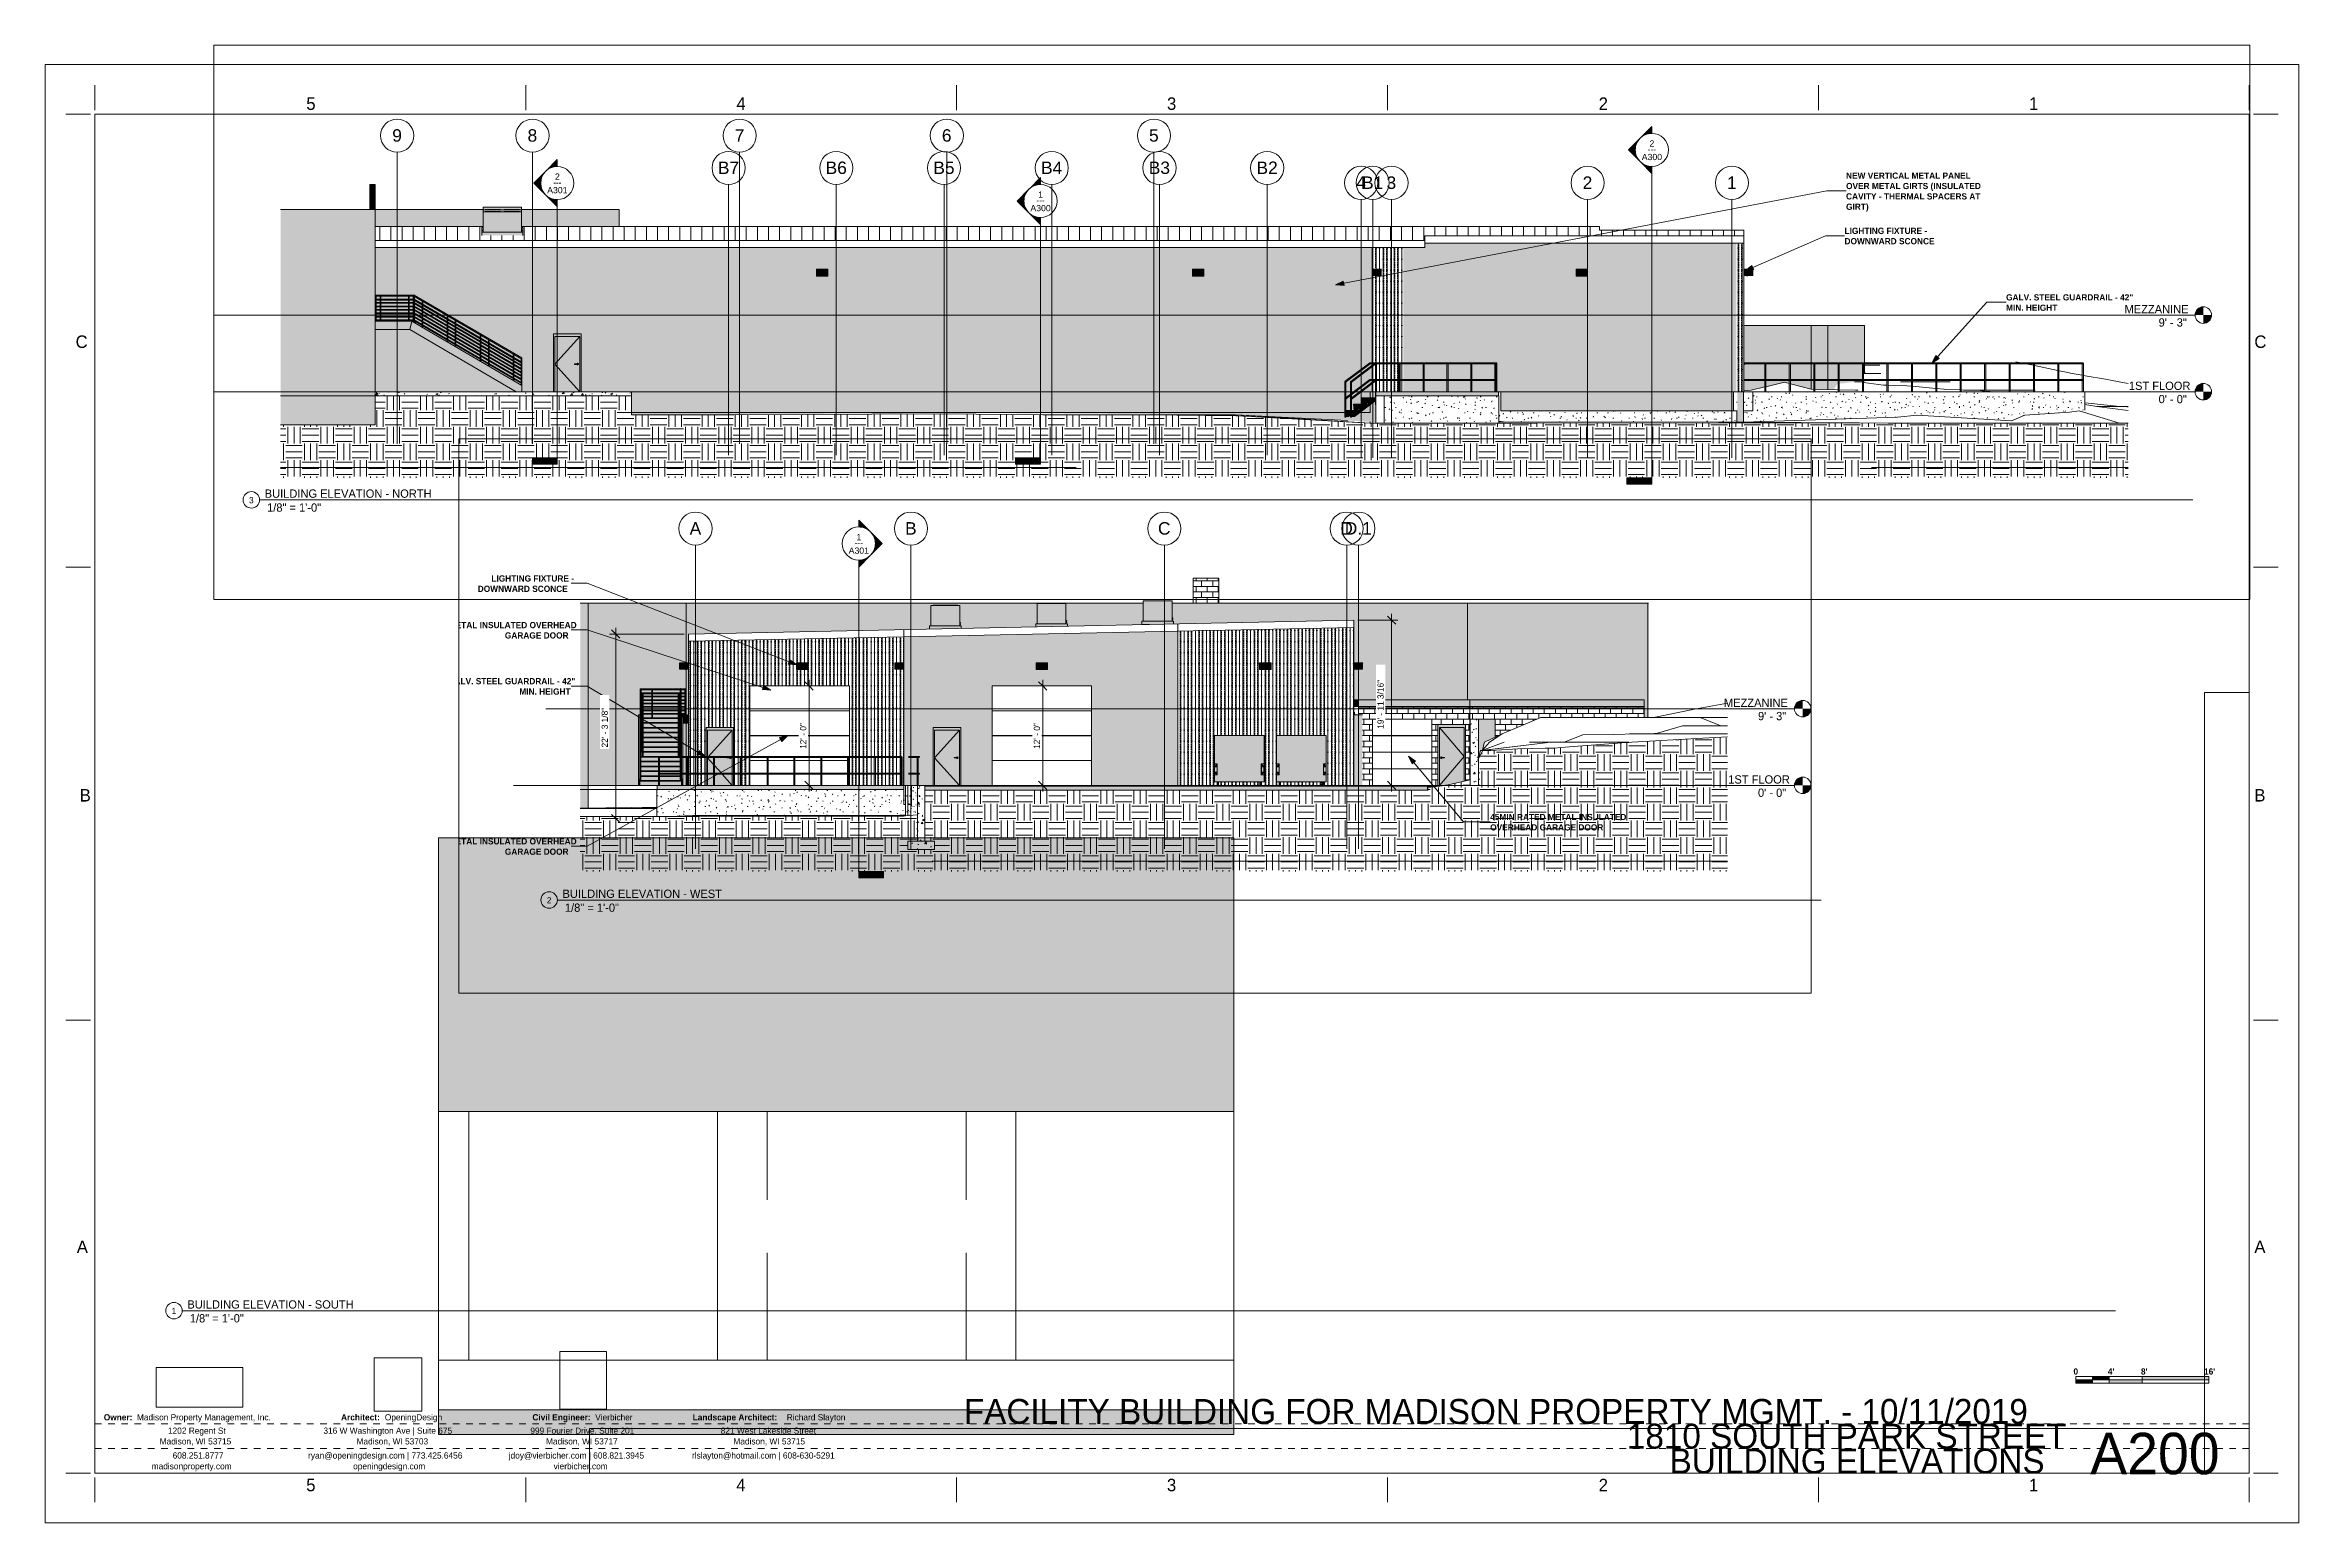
# Paper-space layout 'Layout1' of a CAD drawing. Header units: inches. Extents: x -5.9 to 28.1, y -1.3 to 21.
# The model-space entities are those that its viewports show. They can reach past a viewport. Long polylines and large blocks are cut down to what shows.
import ezdxf

# ---------------------------------------------------------------- set-up
doc = ezdxf.new("R2010")
doc.units = ezdxf.units.IN
doc.header["$MEASUREMENT"] = 0
for name, pattern in [('Aligning Line 1_8_', [0.25, 0.125, -0.125]), ('Dash 1_16_', [0.125, 0.0625, -0.0625]), ('Dot 1_32_', [0.03125, 0, -0.03125]), ('Grid Line 1_2_', [0.875, 0.5, -0.125, 0.125, -0.125])]:
    doc.linetypes.add(name, pattern=pattern)
for name, color, linetype, lineweight in [('A-ANNO-DIMS', 211, 'Continuous', 9), ('A-ANNO-DIMS-96', 211, 'Continuous', 9), ('A-ANNO-NOTE', 131, 'Continuous', 9), ('A-DOOR', 31, 'Continuous', 9), ('A-DOOR-FRAM', 31, 'Continuous', 9), ('A-FLOR-HRAL', 11, 'Continuous', 9), ('A-FLOR-LEVL', 51, 'Continuous', 9), ('A-ROOF', 132, 'Continuous', 13), ('A-ROOF-PATT', 132, 'Continuous', 9), ('A-WALL', 113, 'Continuous', 13), ('A-WALL-PATT', 111, 'Continuous', 20), ('C-BLDG-PADS', 91, 'Continuous', 9), ('C-TOPO', 7, 'Continuous', 9), ('E-LITE-EQPM', 33, 'Continuous', 9), ('G-ANNO-SYMB', 111, 'Aligning Line 1_8_', 9), ('G-ANNO-TEXT', 231, 'Continuous', 9), ('G-ANNO-TTLB', 6, 'Continuous', 9), ('G-ANNO-TTLB-MEDM', 33, 'Continuous', 20), ('M-EQPM', 50, 'Continuous', 9), ('Q-SPCQ', 91, 'Continuous', 9), ('S-BEAM', 12, 'Continuous', 13), ('S-COLS', 52, 'Continuous', 13), ('S-FNDN', 32, 'Continuous', 13), ('S-GRID', 1, 'Continuous', 9), ('S-GRID-IDEN', 1, 'Continuous', 9), ('S-STRS', 31, 'Continuous', 13)]:
    doc.layers.add(name, color=color, linetype=linetype, lineweight=lineweight)
doc.layers.add('G-ANNO-NPLT', color=191, linetype='Continuous', plot=False)
doc.styles.add('Arial', font='arial.ttf', dxfattribs={"height": 18})
doc.styles.add('Arial_1', font='arial.ttf', dxfattribs={"height": 9})
doc.styles.add('Century Gothic', font='ufonts.com_century-gothic.ttf', dxfattribs={"height": 12})
doc.styles.add('Century Gothic_1', font='ufonts.com_century-gothic.ttf', dxfattribs={"height": 9})
doc.styles.add('Century Gothic_2', font='ufonts.com_century-gothic.ttf', dxfattribs={"height": 0.1875})
doc.styles.add('Century Gothic_3', font='ufonts.com_century-gothic.ttf', dxfattribs={"height": 0.09375})
doc.styles.add('Century Gothic_4', font='ufonts.com_century-gothic.ttf', dxfattribs={"height": 0.625})
doc.styles.add('Century Gothic_5', font='ufonts.com_century-gothic.ttf', dxfattribs={"height": 0.375})
doc.styles.add('Century Gothic_6', font='ufonts.com_century-gothic.ttf', dxfattribs={"height": 0.125})
doc.styles.add('Century Gothic_B', font='GOTHICB.TTF', dxfattribs={"height": 9})
doc.styles.add('Century Gothic_B_1', font='GOTHICB.TTF', dxfattribs={"height": 0.09375})
doc.dimstyles.new('OD__1_16__Tol__', dxfattribs={"dimscale": 12, "dimtxt": 9.397514, "dimasz": 1, "dimexe": 0.75, "dimexo": 0.5, "dimgap": 0.75, "dimtad": 1, "dimdec": 4, "dimrnd": 0.0625, "dimzin": 3, "dimdsep": 46, "dimlunit": 4, "dimtxsty": 'Century Gothic_1', "dimblk1": 'OBLIQUE', "dimblk2": 'OBLIQUE', "dimsah": 1, "dimcen": 0.09, "dimdle": 0.75, "dimazin": 0, "dimtfac": 1, "dimtdec": 4, "dimtix": 1, "dimtmove": 0, "dimatfit": 3, "dimfxl": 1, "dimtvp": 1, "dimtfill": 1, "dimfrac": 2, "dimtolj": 1, "dimtzin": 0, "dimarcsym": 2})
doc.dimstyles.new('OD__1__Tol__', dxfattribs={"dimscale": 12, "dimtxt": 9.397514, "dimasz": 1, "dimexe": 0.75, "dimexo": 0.5, "dimgap": 0.125, "dimtad": 1, "dimdec": 0, "dimzin": 3, "dimdsep": 46, "dimlunit": 4, "dimtxsty": 'Century Gothic_1', "dimblk1": 'OBLIQUE', "dimblk2": 'OBLIQUE', "dimsah": 1, "dimcen": 0.09, "dimdle": 0.75, "dimazin": 0, "dimtfac": 1, "dimtdec": 4, "dimtix": 1, "dimtmove": 0, "dimatfit": 3, "dimfxl": 1, "dimtvp": 1, "dimtfill": 1, "dimfrac": 2, "dimtolj": 1, "dimtzin": 0, "dimarcsym": 2})
picture_1 = doc.add_image_def('image1.jpg', size_in_pixel=(244, 300))
picture_2 = doc.add_image_def('image2.jpg', size_in_pixel=(400, 182))
picture_3 = doc.add_image_def('image3.jpg', size_in_pixel=(547, 610))
picture_4 = doc.add_image_def('image4.jpg', size_in_pixel=(95, 1663))
picture_5 = doc.add_image_def('image5.jpg', size_in_pixel=(3536, 95))
pattern_1 = [(0, (-445.4455, 0), (30.72, 7.68), [1.267, -21.773, 1.267, -21.773, -122.88]), (0, (-445.4455, 0), (30.72, 7.68), [-46.08, 1.267, -44.813, 1.267, -21.773, -53.76]), (0, (-445.4455, 0), (30.72, 7.68), [-115.2, 1.267, -14.093, 1.267, -37.133]), (120, (-433.9255, 3.84), (-22.01108, 22.7643), [1.267, -21.773, 1.267, -21.773, -122.88]), (120, (-433.9255, 3.84), (-22.01108, 22.7643), [-46.08, 1.267, -44.813, 1.267, -21.773, -53.76]), (120, (-433.9255, 3.84), (-22.01108, 22.7643), [-115.2, 1.267, -14.093, 1.267, -37.133]), (240, (-430.0855, 19.2), (-8.70892, -30.4443), [1.267, -21.773, 1.267, -21.773, -122.88]), (240, (-430.0855, 19.2), (-8.70892, -30.4443), [-46.08, 1.267, -44.813, 1.267, -21.773, -53.76]), (240, (-430.0855, 19.2), (-8.70892, -30.4443), [-115.2, 1.267, -14.093, 1.267, -37.133])]
pattern_2 = [(90, (-524.584, 0), (-16, 1e-15), [16, 0, 0, 0]), (90, (-530.584, 0), (-16, 1e-15), [16, 0, 0, 0]), (90, (-529.584, 0), (-16, 1e-15), [2.143, -13.857]), (90, (-535.584, 0), (-16, 1e-15), [16, 0, 0, 0]), (90, (-529.584, 3.214), (-16, 1e-15), [2.143, -13.857]), (90, (-529.584, 6.429), (-16, 1e-15), [2.143, -13.857]), (90, (-529.584, 9.643), (-16, 1e-15), [2.143, -13.857]), (90, (-529.584, 12.857), (-16, 1e-15), [2.143, -13.857]), (90, (-525.584, 0), (-16, 1e-15), [2.143, -13.857]), (90, (-525.584, 3.214), (-16, 1e-15), [2.143, -13.857]), (90, (-525.584, 6.429), (-16, 1e-15), [2.143, -13.857]), (90, (-525.584, 9.643), (-16, 1e-15), [2.143, -13.857]), (90, (-525.584, 12.857), (-16, 1e-15), [2.143, -13.857])]
pattern_3 = [(50, (-445.445, 0), (27.5427, -2.4099), [2.88, -31.68]), (355, (-445.445, 0), (-5.3278, 28.8843), [2.304, -25.344]), (100.451, (-443.15, -0.2), (22.2153, 26.4739), [2.448, -26.924]), (46.184, (-445.445, 7.68), (40.9819, -6.3564), [4.32, -47.52]), (96.636, (-442.03, 7.15), (35.8907, 37.4062), [3.671, -40.386]), (351.184, (-445.445, 7.68), (35.891, 37.4062), [3.456, -38.016]), (21, (-441.605, 5.76), (22.92104, -15.4607), [2.88, -31.68]), (326, (-441.605, 5.76), (9.3435, 27.8457), [2.304, -25.344]), (71.451, (-439.695, 4.472), (32.2648, 12.3844), [2.448, -26.924]), (37.5, (-445.445, 0), (0.46686, 12.78271), [1.267, -23.77, 1.267, -24.461, -25.44]), (37.5, (-445.445, 0), (0.46686, 12.78271), [-50.765, 1.267, -24.173]), (7.5, (-445.445, 0), (10.1016, 15.1451), [1.267, -13.402, 1.267, -23.194, -9.696]), (7.5, (-445.445, 0), (10.1016, 15.1451), [-39.13, 1.267, -8.429]), (327.5, (-454.008, 0), (20.49916, -0.86578), [1.267, -8.333, 1.267, -28.685, -39.744]), (327.5, (-454.008, 0), (20.49916, -0.86578), [-39.552, 1.267, -38.477]), (317.5, (-457.848, 0), (22.39478, 3.8443), [1.267, -11.213, 1.267, -18.624, -28.224]), (317.5, (-457.848, 0), (22.39478, 3.8443), [-32.371, 1.267, -26.957])]
pattern_4 = [(0, (-445.445, 0), (24, 24), [24, -24]), (0, (-445.445, 9), (24, 24), [24, -24]), (0, (-445.445, 18), (24, 24), [24, -24]), (90, (-442.445, 21), (-24, 24), [24, -24]), (90, (-433.445, 21), (-24, 24), [24, -24]), (90, (-424.445, 21), (-24, 24), [24, -24])]
pattern_5 = [(0, (-464.7675, 0), (11.119, 7.68), [0.459, -7.88, 0.459, -7.88, -44.475]), (0, (-464.7675, 0), (11.119, 7.68), [-16.678, 0.459, -16.22, 0.459, -7.88, -19.458]), (0, (-464.7675, 0), (11.119, 7.68), [-41.695, 0.459, -5.101, 0.459, -13.44]), (101.803, (-460.5985, 3.84), (-7.96691, 22.76471), [1.121, -19.263, 1.121, -19.263, -108.716]), (101.803, (-460.5985, 3.84), (-7.96691, 22.76471), [-40.768, 1.121, -39.647, 1.121, -19.263, -47.563]), (101.803, (-460.5985, 3.84), (-7.96691, 22.76471), [-101.921, 1.121, -12.468, 1.121, -32.853]), (258.197, (-459.2085, 19.2), (-3.151875, -30.44398), [1.121, -19.263, 1.121, -127.979]), (258.197, (-459.2085, 19.2), (-3.151875, -30.44398), [-21.505, -19.263, 1.121, -39.647, -67.947]), (258.197, (-459.2085, 19.2), (-3.151875, -30.44398), [-81.537, 1.121, -19.263, 1.121, -46.442]), (258.197, (-459.2085, 19.2), (-3.151875, -30.44398), [-103.042, -12.468, 1.121, -32.853])]
pattern_6 = [(0, (1273.043, 0), (30.72, 7.68), [1.267, -21.773, 1.267, -21.773, -122.88]), (0, (1273.043, 0), (30.72, 7.68), [-46.08, 1.267, -44.813, 1.267, -21.773, -53.76]), (0, (1273.043, 0), (30.72, 7.68), [-115.2, 1.267, -14.093, 1.267, -37.133]), (120, (1284.563, 3.84), (-22.011075, 22.7643), [1.267, -21.773, 1.267, -21.773, -122.88]), (120, (1284.563, 3.84), (-22.011075, 22.7643), [-46.08, 1.267, -44.813, 1.267, -21.773, -53.76]), (120, (1284.563, 3.84), (-22.011075, 22.7643), [-115.2, 1.267, -14.093, 1.267, -37.133]), (240, (1288.403, 19.2), (-8.708925, -30.4443), [1.267, -21.773, 1.267, -21.773, -122.88]), (240, (1288.403, 19.2), (-8.708925, -30.4443), [-46.08, 1.267, -44.813, 1.267, -21.773, -53.76]), (240, (1288.403, 19.2), (-8.708925, -30.4443), [-115.2, 1.267, -14.093, 1.267, -37.133])]
pattern_7 = [(90, (2804.255, 0), (-16, 1e-15), [16, 0, 0, 0]), (90, (2798.255, 0), (-16, 1e-15), [16, 0, 0, 0]), (90, (2799.255, 0), (-16, 1e-15), [2.143, -13.857]), (90, (2793.255, 0), (-16, 1e-15), [16, 0, 0, 0]), (90, (2799.255, 3.214), (-16, 1e-15), [2.143, -13.857]), (90, (2799.255, 6.429), (-16, 1e-15), [2.143, -13.857]), (90, (2799.255, 9.643), (-16, 1e-15), [2.143, -13.857]), (90, (2799.255, 12.857), (-16, 1e-15), [2.143, -13.857]), (90, (2803.255, 0), (-16, 1e-15), [2.143, -13.857]), (90, (2803.255, 3.214), (-16, 1e-15), [2.143, -13.857]), (90, (2803.255, 6.429), (-16, 1e-15), [2.143, -13.857]), (90, (2803.255, 9.643), (-16, 1e-15), [2.143, -13.857]), (90, (2803.255, 12.857), (-16, 1e-15), [2.143, -13.857])]
pattern_8 = [(90, (2854.442, 0), (-16, 1e-15), [16, 0, 0, 0]), (90, (2848.442, 0), (-16, 1e-15), [16, 0, 0, 0]), (90, (2849.442, 0), (-16, 1e-15), [2.143, -13.857]), (90, (2843.442, 0), (-16, 1e-15), [16, 0, 0, 0]), (90, (2849.442, 3.214), (-16, 1e-15), [2.143, -13.857]), (90, (2849.442, 6.429), (-16, 1e-15), [2.143, -13.857]), (90, (2849.442, 9.643), (-16, 1e-15), [2.143, -13.857]), (90, (2849.442, 12.857), (-16, 1e-15), [2.143, -13.857]), (90, (2853.442, 0), (-16, 1e-15), [2.143, -13.857]), (90, (2853.442, 3.214), (-16, 1e-15), [2.143, -13.857]), (90, (2853.442, 6.429), (-16, 1e-15), [2.143, -13.857]), (90, (2853.442, 9.643), (-16, 1e-15), [2.143, -13.857]), (90, (2853.442, 12.857), (-16, 1e-15), [2.143, -13.857])]
pattern_9 = [(0, (1273.043, 0), (24, 24), [24, -24]), (0, (1273.043, 9), (24, 24), [24, -24]), (0, (1273.043, 18), (24, 24), [24, -24]), (90, (1276.043, 21), (-24, 24), [24, -24]), (90, (1285.043, 21), (-24, 24), [24, -24]), (90, (1294.043, 21), (-24, 24), [24, -24])]
pattern_10 = [(50, (1273.043, 0), (27.5427, -2.4099), [2.88, -31.68]), (355, (1273.043, 0), (-5.3278, 28.8843), [2.304, -25.344]), (100.451, (1275.338, -0.2), (22.2153, 26.474), [2.448, -26.924]), (46.184, (1273.043, 7.68), (40.982, -6.3564), [4.32, -47.52]), (96.636, (1276.458, 7.15), (35.8907, 37.4062), [3.671, -40.386]), (351.184, (1273.043, 7.68), (35.891, 37.4062), [3.456, -38.016]), (21, (1276.883, 5.76), (22.921, -15.4607), [2.88, -31.68]), (326, (1276.883, 5.76), (9.3435, 27.8457), [2.304, -25.344]), (71.451, (1278.793, 4.472), (32.2648, 12.3844), [2.448, -26.924]), (37.5, (1273.043, 0), (0.46686, 12.7827), [1.267, -23.77, 1.267, -24.461, -25.44]), (37.5, (1273.043, 0), (0.46686, 12.7827), [-50.765, 1.267, -24.173]), (7.5, (1273.043, 0), (10.1016, 15.1451), [1.267, -13.402, 1.267, -23.194, -9.696]), (7.5, (1273.043, 0), (10.1016, 15.1451), [-39.13, 1.267, -8.429]), (327.5, (1264.48, 0), (20.49916, -0.86578), [1.267, -8.333, 1.267, -28.685, -39.744]), (327.5, (1264.48, 0), (20.49916, -0.86578), [-39.552, 1.267, -38.477]), (317.5, (1260.64, 0), (22.3948, 3.8443), [1.267, -11.213, 1.267, -18.624, -28.224]), (317.5, (1260.64, 0), (22.3948, 3.8443), [-32.371, 1.267, -26.957])]
pattern_11 = [(0, (1407.589, 0), (28.637, 7.68), [1.181, -20.297, 1.181, -20.297, -114.549]), (0, (1407.589, 0), (28.637, 7.68), [-42.956, 1.181, -41.775, 1.181, -20.297, -50.115]), (0, (1407.589, 0), (28.637, 7.68), [-107.39, 1.181, -13.137, 1.181, -34.615]), (118.289, (1418.328, 3.84), (-20.51911, 22.764388), [1.246, -21.413, 1.246, -21.413, -120.851]), (118.289, (1418.328, 3.84), (-20.51911, 22.764388), [-45.319, 1.246, -44.073, 1.246, -21.413, -52.872]), (118.289, (1418.328, 3.84), (-20.51911, 22.764388), [-113.298, 1.246, -13.86, 1.246, -36.52]), (241.711, (1421.907, 19.2), (-8.117928, -30.444835), [1.246, -21.413, 1.246, -21.413, -120.851]), (241.711, (1421.907, 19.2), (-8.117928, -30.444835), [-45.319, 1.246, -44.073, 1.246, -21.413, -52.872]), (241.711, (1421.907, 19.2), (-8.117928, -30.444835), [-113.298, 1.246, -13.86, 1.246, -36.52])]

psp = doc.layouts.get("Layout1")

# ---------------------------------------------------------------- texts
at = {"layer": 'G-ANNO-TTLB', "attachment_point": 1}
for s, insert, char_height, width, style in [('3', (-2.856, 14.143), 0.0937, 0.08837, 'Century Gothic_3'), ('BUILDING ELEVATION - NORTH', (-2.619, 14.257), 0.125, 3.02684, 'Century Gothic_6'), (' 1/8" = 1\'-0"', (-2.63, 14.047), 0.125, 1.111, 'Century Gothic_6'), ('BUILDING ELEVATION - WEST', (1.873, 8.221), 0.125, 2.828, 'Century Gothic_6'), ('2', (1.636, 8.107), 0.0937, 0.08837, 'Century Gothic_3'), (' 1/8" = 1\'-0"', (1.863, 8.011), 0.125, 1.111, 'Century Gothic_6'), ('1', (-4.023, 1.913), 0.0937, 0.08837, 'Century Gothic_3'), ('BUILDING ELEVATION - SOUTH', (-3.786, 2.026), 0.125, 2.98266, 'Century Gothic_6'), (' 1/8" = 1\'-0"', (-3.796, 1.817), 0.125, 1.111, 'Century Gothic_6'), ('FACILITY BUILDING FOR MADISON PROPERTY MGMT. - 10/11/2019', (7.928, 0.537), 0.375, 19.51194, 'Century Gothic_5'), ('1810 SOUTH PARK STREET', (17.93, 0.164), 0.375, 7.38878, 'Century Gothic_5'), ('A200', (24.919, 0.027), 0.625, 2.52816, 'Century Gothic_4'), ('BUILDING ELEVATIONS', (18.574, -0.21), 0.375, 6.60919, 'Century Gothic_5')]:
    psp.add_mtext(s, dxfattribs=dict(at, insert=insert, char_height=char_height, width=width, style=style))

msp = doc.modelspace()

# ---------------------------------------------------------------- texts
at = {"layer": 'A-FLOR-LEVL', "char_height": 12, "attachment_point": 1, "style": 'Century Gothic'}
for s, insert, width in [('MEZZANINE', (700.10504, 125.56299), 109.989), ('MEZZANINE', (3888.02759, 125.56299), 109.989), ('9\' - 3"', (749.44891, 106.28882), 50.904), ('9\' - 3"', (3937.37146, 106.28882), 50.904), ('1ST FLOOR', (706.34126, 14.56299), 102.414), ('1ST FLOOR', (3894.26381, 14.56299), 102.414), ('0\' - 0"', (749.44891, -4.71118), 50.904), ('0\' - 0"', (3937.37146, -4.71118), 50.904)]:
    msp.add_mtext(s, dxfattribs=dict(at, insert=insert, width=width))
at = {"layer": 'G-ANNO-SYMB', "linetype": 'Continuous', "char_height": 9, "attachment_point": 1}
for s, insert, width, style in [('2', (3200.15039, 364.02395), 8.484, 'Arial_1'), ('1', (-556.11301, 364.02395), 8.484, 'Arial_1'), ('---', (-558.76432, 355.51725), 15.453, 'Century Gothic_1'), ('---', (3197.49908, 355.51725), 15.453, 'Century Gothic_1'), ('A301', (-567.35711, 344.3877), 35.754, 'Arial_1'), ('A300', (3188.9063, 344.3877), 35.754, 'Arial_1'), ('2', (1614.99747, 316.01652), 8.484, 'Arial_1'), ('---', (1612.34616, 307.50983), 15.453, 'Century Gothic_1'), ('A301', (1603.75338, 296.38028), 35.754, 'Arial_1'), ('1', (2314.80956, 290.04165), 8.484, 'Arial_1'), ('---', (2312.15825, 281.53496), 15.453, 'Century Gothic_1'), ('A300', (2303.56547, 270.4054), 35.754, 'Arial_1')]:
    msp.add_mtext(s, dxfattribs=dict(at, insert=insert, width=width, style=style))
at = {"layer": 'G-ANNO-TEXT', "char_height": 9, "attachment_point": 1, "style": 'Century Gothic_B'}
for s, insert, width in [('NEW VERTICAL METAL PANEL', (3484.7204, 317.37409), 208.767), ('LIGHTING FIXTURE -', (-1084.83868, 304.09443), 140.289), ('OVER METAL GIRTS (INSULATED', (3484.7204, 302.37409), 224.826), ('DOWNWARD SCONCE', (-1104.58868, 289.09443), 164.226), ('CAVITY - THERMAL SPACERS AT', (3484.7204, 287.37409), 228.462), ('GIRT)', (3484.7204, 272.37409), 38.481), ('LIGHTING FIXTURE -', (3482.5329, 237.46544), 140.289), ('METAL INSULATED OVERHEAD', (-1146.57923, 236.60041), 215.13), ('DOWNWARD SCONCE', (3482.5329, 222.46544), 164.226), ('GARAGE DOOR', (-1065.32923, 221.60041), 116.655), ('GALV. STEEL GUARDRAIL - 42"', (-1147.5997, 155.34484), 216.342), ('GALV. STEEL GUARDRAIL - 42"', (3716.45132, 141.14129), 216.342), ('MIN. HEIGHT', (-1044.3497, 140.34484), 91.203), ('MIN. HEIGHT', (3716.45132, 126.14129), 91.203), ('45MIN RATED METAL INSULATED', (361.62557, -41.34379), 230.28), ('OVERHEAD GARAGE DOOR', (361.62557, -56.34379), 203.313), ('METAL INSULATED OVERHEAD', (-1146.57923, -76.5592), 215.13), ('GARAGE DOOR', (-1065.32923, -91.5592), 116.655)]:
    msp.add_mtext(s, dxfattribs=dict(at, insert=insert, width=width))
at = {"layer": 'S-GRID-IDEN', "char_height": 18, "attachment_point": 1, "style": 'Arial'}
for s, insert, width in [('C', (-119.47434, 381.12374), 22.119), ('A', (-797.71843, 381.12374), 20.301), ('B', (-485.71843, 381.12374), 20.301), ('D', (144.52566, 381.12374), 22.119), ('D.1', (151.03747, 381.12374), 47.571), ('9', (1379.31304, 380.10422), 16.968), ('8', (1575.31304, 380.10422), 16.968), ('6', (2175.31304, 380.10422), 16.968), ('7', (1875.31304, 380.10422), 16.968), ('5', (2475.31304, 380.10422), 16.968), ('B7', (1850.94139, 333.28794), 37.269), ('B6', (2006.94139, 333.28794), 37.269), ('B5', (2162.94139, 333.28794), 37.269), ('B4', (2318.94139, 333.28794), 37.269), ('B3', (2474.94139, 333.28794), 37.269), ('B2', (2630.94139, 333.28794), 37.269), ('3', (2819.31304, 311.71004), 16.968), ('2', (3103.31304, 311.71004), 16.968), ('4', (2775.31304, 311.71004), 16.968), ('B1', (2783.75389, 311.71004), 37.269), ('1', (3312.31304, 311.71004), 16.968)]:
    msp.add_mtext(s, dxfattribs=dict(at, insert=insert, width=width))

# ---------------------------------------------------------------- blocks, each defined once
blk = doc.blocks.new('OD Title Block - 22x34 - Presentation - one-539370-BUILDING ELEVATIONS')
at = {"layer": 'G-ANNO-TTLB'}
for p, q in [((-0.01, 0.014), (-0.01, 22.014)), ((-0.01, 22.014), (33.99, 22.014)), ((-0.01, 22.014), (33.99, 22.014)), ((33.99, 0.014), (33.99, 22.014)), ((-0.01, 0.014), (33.99, 0.014))]:
    blk.add_line(p, q, dxfattribs=at)
at = {"layer": 'G-ANNO-TTLB', "linetype": 'Dot 1_32_', "lineweight": 13}
for p, q in [((0.74, 1.51), (33.24, 1.51)), ((0.74, 1.137), (33.24, 1.137))]:
    blk.add_line(p, q, dxfattribs=at)
at = {"layer": 'G-ANNO-TTLB-MEDM'}
for p, q in [((0.74, 21.326), (0.74, 21.701)), ((7.24, 21.326), (7.24, 21.701)), ((13.74, 21.326), (13.74, 21.701)), ((20.24, 21.326), (20.24, 21.701)), ((26.74, 21.326), (26.74, 21.701)), ((33.24, 21.326), (33.24, 21.701)), ((0.677, 21.264), (0.302, 21.264)), ((0.74, 21.264), (0.74, 0.764)), ((0.74, 21.264), (33.24, 21.264)), ((33.24, 21.264), (33.24, 0.764)), ((33.302, 21.264), (33.677, 21.264)), ((0.677, 14.43), (0.302, 14.43)), ((33.302, 14.43), (33.677, 14.43)), ((0.677, 7.597), (0.302, 7.597)), ((33.302, 7.597), (33.677, 7.597)), ((0.677, 0.764), (0.302, 0.764)), ((0.74, 0.764), (33.24, 0.764)), ((0.74, 0.701), (0.74, 0.326)), ((7.24, 0.701), (7.24, 0.326)), ((13.74, 0.701), (13.74, 0.326)), ((20.24, 0.701), (20.24, 0.326)), ((26.74, 0.701), (26.74, 0.326)), ((33.24, 0.701), (33.24, 0.326)), ((33.302, 0.764), (33.677, 0.764))]:
    blk.add_line(p, q, dxfattribs=at)
at = {"layer": 'G-ANNO-TTLB', "attachment_point": 1}
for s, insert, char_height, width, style in [('5', (3.93, 21.517), 0.188, 0.17675, 'Century Gothic_2'), ('4', (10.418, 21.517), 0.188, 0.17675, 'Century Gothic_2'), ('3', (16.914, 21.517), 0.188, 0.17675, 'Century Gothic_2'), ('2', (23.426, 21.517), 0.188, 0.17675, 'Century Gothic_2'), ('1', (29.918, 21.517), 0.188, 0.17675, 'Century Gothic_2'), ('C', (0.45, 17.926), 0.188, 0.25881, 'Century Gothic_2'), ('C', (33.317, 17.926), 0.188, 0.25881, 'Century Gothic_2'), ('B', (0.512, 11.084), 0.188, 0.18306, 'Century Gothic_2'), ('B', (33.317, 11.084), 0.188, 0.18306, 'Century Gothic_2'), ('A', (0.468, 4.273), 0.188, 0.23672, 'Century Gothic_2'), ('A', (33.317, 4.273), 0.188, 0.23672, 'Century Gothic_2'), ('Owner: ', (0.875, 1.654), 0.0937, 0.606, 'Century Gothic_B_1'), ('Madison Property Management, Inc.', (1.375, 1.654), 0.09375, 2.88481, 'Century Gothic_3'), ('1202 Regent St', (1.843, 1.452), 0.09375, 1.14572, 'Century Gothic_3'), ('316 W Washington Ave | Suite 675', (4.188, 1.452), 0.09375, 2.65756, 'Century Gothic_3'), ('Architect: ', (4.454, 1.654), 0.09375, 0.80169, 'Century Gothic_B_1'), ('OpeningDesign', (5.115, 1.654), 0.09375, 1.212, 'Century Gothic_3'), ('999 Fourier Drive, Suite 201', (7.31, 1.452), 0.09375, 2.02316, 'Century Gothic_3'), ('Civil Engineer: ', (7.341, 1.654), 0.09375, 1.14888, 'Century Gothic_B_1'), ('Vierbicher', (8.288, 1.654), 0.0937, 0.79538, 'Century Gothic_3'), ('Landscape Architect: ', (9.759, 1.654), 0.09375, 1.72016, 'Century Gothic_B_1'), ('821 West Lakeside Street', (10.182, 1.452), 0.09375, 1.90637, 'Century Gothic_3'), ('Richard Slayton', (11.178, 1.654), 0.09375, 1.21516, 'Century Gothic_3'), ('Madison, WI 53715', (1.718, 1.291), 0.09375, 1.44556, 'Century Gothic_3'), ('608.251.8777', (1.914, 1.078), 0.09375, 0.97212, 'Century Gothic_3'), ('ryan@openingdesign.com | 773.425.6456', (3.957, 1.078), 0.09375, 3.21937, 'Century Gothic_3'), ('Madison, WI 53703', (4.688, 1.291), 0.09375, 1.44556, 'Century Gothic_3'), ('jdoy@vierbicher.com | 608.821.3945', (6.984, 1.078), 0.09375, 2.80906, 'Century Gothic_3'), ('Madison, WI 53717', (7.547, 1.291), 0.09375, 1.44556, 'Century Gothic_3'), ('rlslayton@hotmail.com | 608-630-5291', (9.748, 1.078), 0.09375, 2.96056, 'Century Gothic_3'), ('Madison, WI 53715', (10.373, 1.291), 0.09375, 1.44556, 'Century Gothic_3'), ('madisonproperty.com', (1.598, 0.916), 0.09375, 1.73909, 'Century Gothic_3'), ('openingdesign.com', (4.637, 0.916), 0.09375, 1.57181, 'Century Gothic_3'), ('vierbicher.com', (7.661, 0.916), 0.09375, 1.17097, 'Century Gothic_3'), ('3', (16.913, 0.679), 0.188, 0.17675, 'Century Gothic_2'), ('2', (23.426, 0.679), 0.188, 0.17675, 'Century Gothic_2'), ('5', (3.929, 0.679), 0.188, 0.17675, 'Century Gothic_2'), ('4', (10.417, 0.679), 0.188, 0.17675, 'Century Gothic_2'), ('1', (29.917, 0.679), 0.188, 0.17675, 'Century Gothic_2')]:
    blk.add_mtext(s, dxfattribs=dict(at, insert=insert, char_height=char_height, width=width, style=style))
at = {"layer": 'G-ANNO-TTLB'}
image = blk.add_image(picture_4, insert=(32.567, 0.764), size_in_units=(0.673, 11.775), dxfattribs=at)
image.dxf.flags = 7
image = blk.add_image(picture_3, insert=(4.955, 1.701), size_in_units=(0.719, 0.802), dxfattribs=at)
image.dxf.flags = 7
image = blk.add_image(picture_1, insert=(7.756, 1.732), size_in_units=(0.703, 0.865), dxfattribs=at)
image.dxf.flags = 7
image = blk.add_image(picture_2, insert=(1.667, 1.762), size_in_units=(1.305, 0.594), dxfattribs=at)
image.dxf.flags = 7
image = blk.add_image(picture_5, insert=(8.203, 0.764), size_in_units=(25.037, 0.673), dxfattribs=at)
image.dxf.flags = 7
blk = doc.blocks.new('Graphic_Scale_Multi_4727 - 1-8-605179-BUILDING ELEVATIONS')
at = {"layer": 'A-ANNO-NOTE'}
for points in [[(-1.756, 0), (-1.756, -0.049), (-2.006, -0.049), (-2.006, 0)], [(-1.506, 0.049), (-1.506, 0), (-1.756, 0), (-1.756, 0.049)], [(0, 0.049), (0, 0), (-1.006, 0), (-1.006, 0.049)], [(-1.006, 0), (-1.006, -0.049), (-1.506, -0.049), (-1.506, 0)]]:
    blk.add_hatch(color=256, dxfattribs=at).paths.add_polyline_path(points, flags=0)
for p, q in [((-2.006, 0.049), (0, 0.049)), ((-2.006, -0.049), (-2.006, 0.049)), ((-2.006, 0), (0, 0)), ((-1.756, 0.049), (-1.756, -0.049)), ((-1.506, 0.049), (-1.506, -0.049)), ((-1.006, -0.049), (-1.006, 0.049)), ((0, 0.049), (0, -0.049)), ((-2.006, -0.049), (0, -0.049))]:
    blk.add_line(p, q, dxfattribs=at)
at = {"layer": 'A-ANNO-NOTE', "attachment_point": 1, "style": 'Century Gothic_B_1'}
for s, insert, char_height, width in [('\\fCentury Gothic|b1|i0|c0|p34|;0', (-2.043, 0.173), 0.09375, 0.09153), ("4'", (-1.525, 0.173), 0.0937, 0.12625), ("8'", (-1.025, 0.173), 0.0937, 0.12625), ("16'", (-0.073, 0.173), 0.0937, 0.21778)]:
    blk.add_mtext(s, dxfattribs=dict(at, insert=insert, char_height=char_height, width=width))
blk = doc.blocks.new('Viewport - All On-568496-BUILDING ELEVATIONS')
at = {"layer": 'G-ANNO-TTLB'}
for start, end in [(360, 180), (180, 360)]:
    blk.add_arc((-0.125, 0), 0.125, start, end, dxfattribs=at)
blk = doc.blocks.new('Conc Beam - Conc Beam-1196117-BUILDING ELEVATION - WEST')
at = {"layer": 'S-BEAM', "lineweight": 9}
h = blk.add_hatch(dxfattribs=at)
h.set_pattern_fill('FP_11', color=9, style=0, pattern_type=2)
h.set_pattern_definition([(50, (-11416.63, 0), (27.5427, -2.4099), [2.88, -31.68]), (355, (-11416.63, 0), (-5.3278, 28.8843), [2.304, -25.344]), (100.451, (-11414.336, -0.2), (22.2153, 26.4739), [2.448, -26.924]), (46.184, (-11416.63, 7.68), (40.9819, -6.3564), [4.32, -47.52]), (96.636, (-11413.216, 7.15), (35.8907, 37.4062), [3.671, -40.386]), (351.184, (-11416.63, 7.68), (35.891, 37.4062), [3.456, -38.016]), (21, (-11412.79, 5.76), (22.921, -15.4607), [2.88, -31.68]), (326, (-11412.79, 5.76), (9.3435, 27.8457), [2.304, -25.344]), (71.451, (-11410.88, 4.472), (32.2648, 12.3844), [2.448, -26.924]), (37.5, (-11416.631, 0), (0.46686, 12.7827), [1.267, -23.77, 1.267, -24.461, -25.44]), (37.5, (-11416.631, 0), (0.46686, 12.7827), [-50.765, 1.267, -24.173]), (7.5, (-11416.631, 0), (10.1016, 15.1451), [1.267, -13.402, 1.267, -23.194, -9.696]), (7.5, (-11416.631, 0), (10.1016, 15.1451), [-39.13, 1.267, -8.429]), (327.5, (-11425.194, 0), (20.49916, -0.86578), [1.267, -8.333, 1.267, -28.685, -39.744]), (327.5, (-11425.194, 0), (20.49916, -0.86578), [-39.552, 1.267, -38.477]), (317.5, (-11429.034, 0), (22.3948, 3.8443), [1.267, -11.213, 1.267, -18.624, -28.224]), (317.5, (-11429.034, 0), (22.3948, 3.8443), [-32.371, 1.267, -26.957])])
h.paths.add_polyline_path([(-10802.199, 102), (-10800.395, 102), (-10800.395, 114), (-10807.145, 114), (-10807.145, 102), (-10803.88, 102)], flags=0)
blk = doc.blocks.new('Walls 1 - Walls 1-1277454-BUILDING ELEVATION - WEST')
at = {"layer": 'A-ROOF', "lineweight": 9}
for points in [[(-11921.311, -32.967), (-11915.819, -32.895), (-11915.819, 264), (-11927.323, 264), (-11927.323, -32.923)], [(-10642.372, 124), (-10642.372, 264), (-10642.994, 264), (-10642.994, 124)], [(-10386.77, 98.401), (-10381.41, 98.401), (-10381.41, 264), (-10642.372, 264), (-10642.372, 124), (-10386.77, 124), (-10386.77, 100.627)], [(-10380.367, 98.401), (-10380.083, 98.401), (-10380.083, 264), (-10381.41, 264), (-10381.41, 98.401), (-10380.593, 98.401)]]:
    blk.add_hatch(color=254, dxfattribs=at).paths.add_polyline_path(points, flags=0)
h = blk.add_hatch(color=254, dxfattribs=at)
h.paths.add_polyline_path([(-11842.919, 0), (-11842.919, 102), (-11840.919, 102), (-11840.919, 98), (-11840.669, 98), (-11840.643, 139.444), (-11840.568, 139.625), (-11840.449, 139.78), (-11840.294, 139.9), (-11840.113, 139.974), (-11839.725, 140), (-11782.568, 140.003), (-11782.449, 140.077), (-11782.294, 140.102), (-11782.069, 140.059), (-11781.913, 140), (-11774.951, 139.974), (-11774.77, 139.9), (-11774.615, 139.78), (-11774.496, 139.625), (-11774.414, 139.393), (-11774.395, 139.25), (-11774.421, 139.056), (-11774.496, 138.875), (-11774.713, 138.645), (-11774.896, 138.549), (-11774.951, 138.526), (-11774.895, 138.5), (-11774.645, 138.5), (-11774.645, 102), (-11774.145, 102), (-11774.145, 168.337), (-11774.785, 168.337), (-11774.74, 168.287), (-11774.869, 168.171), (-11774.579, 167.849), (-11774.941, 167.524), (-11775.764, 168.438), (-11783.395, 168.438), (-11783.353, 176.847), (-11783.358, 176.872), (-11783.687, 177.238), (-11783.326, 177.563), (-11783.036, 177.242), (-11782.91, 177.36), (-11783.001, 177.462), (-11774.145, 177.462), (-11774.145, 264), (-11915.819, 264), (-11915.819, 0), (-11849.435, 0)], flags=0)
h.paths.add_polyline_path([(-11774.145, 0), (-11774.145, 16), (-11778.919, 16), (-11778.919, 0)], flags=0)
h.paths.add_polyline_path([(-11778.037, 17.5), (-11774.145, 17.5), (-11774.145, 40.5), (-11778.919, 40.5), (-11778.919, 17.5)], flags=0)
h.paths.add_polyline_path([(-11774.145, 42), (-11774.145, 90), (-11778.919, 90), (-11778.919, 42), (-11778.037, 42)], flags=0)
h.paths.add_polyline_path([(-11822.645, 98), (-11785.669, 98), (-11785.669, 103), (-11822.645, 103), (-11822.645, 100.627)], flags=0)
h.paths.add_polyline_path([(-11837.669, 98), (-11837.669, 103), (-11839.169, 103), (-11839.169, 98)], flags=0)
h.paths.add_polyline_path([(-11836.169, 98), (-11823.645, 98), (-11823.645, 103), (-11836.169, 103), (-11836.169, 100.627)], flags=0)
h.paths.add_polyline_path([(-11784.169, 98), (-11782.669, 98), (-11782.669, 103), (-11784.169, 103), (-11784.169, 98.865)], flags=0)
h.paths.add_polyline_path([(-11780.919, 98), (-11780.919, 102), (-11775.645, 102), (-11775.645, 103), (-11781.169, 103), (-11781.169, 98)], flags=0)
h.paths.add_polyline_path([(-11823.645, 104), (-11823.645, 108), (-11836.169, 108), (-11836.169, 104)], flags=0)
h.paths.add_polyline_path([(-11782.669, 104), (-11782.669, 108), (-11784.169, 108), (-11784.169, 104), (-11782.905, 104)], flags=0)
h.paths.add_polyline_path([(-11797.509, 104), (-11785.669, 104), (-11785.669, 108), (-11822.645, 108), (-11822.645, 104), (-11810.49, 104)], flags=0)
h.paths.add_polyline_path([(-11837.669, 104), (-11837.669, 108), (-11839.169, 108), (-11839.169, 104)], flags=0)
h.paths.add_polyline_path([(-11775.645, 104), (-11775.645, 108), (-11781.169, 108), (-11781.169, 104), (-11778.037, 104)], flags=0)
h.paths.add_polyline_path([(-11836.169, 109), (-11823.645, 109), (-11823.645, 113), (-11836.169, 113), (-11836.169, 111.2)], flags=0)
h.paths.add_polyline_path([(-11788.861, 109), (-11785.669, 109), (-11785.669, 113), (-11822.645, 113), (-11822.645, 109), (-11791.018, 109)], flags=0)
h.paths.add_polyline_path([(-11782.669, 109), (-11782.669, 113), (-11784.169, 112.962), (-11784.169, 109), (-11782.905, 109)], flags=0)
h.paths.add_polyline_path([(-11839.169, 109), (-11837.669, 109), (-11837.669, 113), (-11839.169, 113), (-11839.169, 111.2)], flags=0)
h.paths.add_polyline_path([(-11781.169, 109), (-11775.645, 109), (-11775.645, 113), (-11781.169, 113), (-11781.169, 111.2)], flags=0)
h.paths.add_polyline_path([(-11791.018, 114), (-11785.669, 114), (-11785.669, 118), (-11822.645, 118), (-11822.645, 114), (-11797.509, 114)], flags=0)
h.paths.add_polyline_path([(-11837.669, 114), (-11837.669, 118), (-11839.169, 118), (-11839.169, 114)], flags=0)
h.paths.add_polyline_path([(-11823.645, 114), (-11823.645, 118), (-11836.169, 118), (-11836.169, 114), (-11829.963, 114)], flags=0)
h.paths.add_polyline_path([(-11778.037, 114), (-11775.645, 114), (-11775.645, 118), (-11781.169, 118), (-11781.169, 114)], flags=0)
h.paths.add_polyline_path([(-11782.669, 114), (-11782.669, 118), (-11784.169, 118), (-11784.169, 114)], flags=0)
h.paths.add_polyline_path([(-11791.626, 119), (-11785.669, 119), (-11785.669, 123), (-11822.645, 123), (-11822.645, 119), (-11796.79, 119)], flags=0)
h.paths.add_polyline_path([(-11836.169, 119), (-11823.645, 119), (-11823.645, 123), (-11836.169, 123), (-11836.169, 121.772)], flags=0)
h.paths.add_polyline_path([(-11775.645, 119), (-11775.645, 123), (-11781.169, 123), (-11781.169, 119), (-11778.037, 119)], flags=0)
h.paths.add_polyline_path([(-11782.669, 119), (-11782.669, 123), (-11784.169, 123), (-11784.169, 119)], flags=0)
h.paths.add_polyline_path([(-11839.169, 119), (-11837.669, 119), (-11837.669, 123), (-11839.169, 123), (-11839.169, 121.772)], flags=0)
h.paths.add_polyline_path([(-11775.645, 124), (-11775.645, 128), (-11781.169, 128), (-11781.169, 124), (-11778.037, 124)], flags=0)
h.paths.add_polyline_path([(-11839.169, 124), (-11837.669, 124), (-11837.669, 128), (-11839.169, 128), (-11839.169, 125.296)], flags=0)
h.paths.add_polyline_path([(-11829.963, 124), (-11823.645, 124), (-11823.645, 128), (-11836.169, 128), (-11836.169, 124)], flags=0)
h.paths.add_polyline_path([(-11784.169, 124), (-11782.669, 124), (-11782.669, 128), (-11784.169, 128), (-11784.169, 125.296)], flags=0)
h.paths.add_polyline_path([(-11822.645, 124), (-11785.669, 124), (-11785.669, 128), (-11822.645, 128), (-11822.645, 125.296)], flags=0)
h.paths.add_polyline_path([(-11786.228, 129), (-11785.669, 129), (-11785.669, 132.5), (-11822.645, 132.5), (-11822.645, 129), (-11787.484, 129)], flags=0)
h.paths.add_polyline_path([(-11775.645, 129), (-11775.645, 133), (-11777.444, 133), (-11777.496, 132.875), (-11777.615, 132.72), (-11777.77, 132.6), (-11778.037, 132.514), (-11778.34, 132.5), (-11781.169, 132.5), (-11781.169, 129), (-11778.037, 129)], flags=0)
h.paths.add_polyline_path([(-11784.169, 129), (-11782.669, 129), (-11782.669, 132.5), (-11784.169, 132.5), (-11784.169, 130.644)], flags=0)
h.paths.add_polyline_path([(-11836.169, 129), (-11823.645, 129), (-11823.645, 132.5), (-11836.169, 132.5), (-11836.169, 132.344)], flags=0)
h.paths.add_polyline_path([(-11838.228, 129), (-11837.669, 129), (-11837.702, 133), (-11839.169, 133), (-11839.169, 129)], flags=0)
h.paths.add_polyline_path([(-11836.725, 134), (-11823.645, 134), (-11823.645, 138.5), (-11839.169, 138.5), (-11839.169, 134), (-11836.919, 134)], flags=0)
h.paths.add_polyline_path([(-11780.465, 134), (-11775.645, 134), (-11775.645, 138.5), (-11781.169, 138.463), (-11781.169, 134)], flags=0)
h.paths.add_polyline_path([(-11787.773, 134), (-11782.669, 134), (-11782.669, 138.5), (-11822.645, 138.5), (-11822.645, 134), (-11791.018, 134)], flags=0)
for p, q in [((-11927.323, 264), (-11915.819, 264)), ((-11915.819, 264), (-11774.145, 264)), ((-11915.819, 264), (-11915.819, -32.895)), ((-11774.145, 177.462), (-11774.145, 264)), ((-10643.008, 264), (-10642.372, 264)), ((-10642.372, 264), (-10381.41, 264)), ((-10642.372, 124), (-10642.372, 264)), ((-10381.41, 264), (-10380.083, 264)), ((-10381.41, 98.401), (-10381.41, 264)), ((-11774.145, 102), (-11774.145, 168.337)), ((-11774.145, 41.997), (-11774.145, 90)), ((-11774.145, 17.497), (-11774.145, 40.503)), ((-11774.145, 0), (-11774.145, 16.003))]:
    blk.add_line(p, q, dxfattribs=at)
blk = doc.blocks.new('Door-Sectional_DesignersChoice_Amarr - 16_x8_-1344022-BUILDING ELEVATION - WEST')
at = {"layer": 'A-DOOR'}
for p, q in [((-11537.52, 143.937), (-11681.52, 143.937)), ((-11681.52, 108), (-11537.52, 108)), ((-11537.52, 107.937), (-11681.52, 107.937)), ((-11681.52, 72), (-11537.52, 72)), ((-11537.52, 71.937), (-11681.52, 71.937)), ((-11681.52, 36), (-11656.809, 36)), ((-11656.809, 35.938), (-11681.52, 35.938)), ((-11655.312, 36), (-11617.976, 36)), ((-11617.976, 35.938), (-11655.312, 35.938)), ((-11616.479, 36), (-11579.143, 36)), ((-11579.143, 35.938), (-11616.479, 35.938)), ((-11577.645, 36), (-11540.309, 36)), ((-11540.309, 35.938), (-11577.645, 35.938)), ((-11538.812, 36), (-11537.52, 36)), ((-11537.52, 35.938), (-11538.812, 35.938))]:
    blk.add_line(p, q, dxfattribs=at)
blk = doc.blocks.new('Railing - Lapeyre - 1 1_2_ Post-1355937-BUILDING ELEVATION - WEST')
at = {"layer": 'A-FLOR-HRAL'}
h = blk.add_hatch(color=256, dxfattribs=at)
h.paths.add_polyline_path([(-11501.479, 0), (-11500.729, 0), (-11500.75, 16.729), (-11501.479, 16)], flags=0)
h.paths.add_polyline_path([(-11500.729, 16.75), (-11500.75, 41.229), (-11501.479, 40.5), (-11501.453, 17.474), (-11500.75, 16.771)], flags=0)
h = blk.add_hatch(color=256, dxfattribs=at)
h.paths.add_polyline_path([(-11499.979, 0), (-11500.004, 16.026), (-11500.729, 16.729), (-11500.729, 0), (-11499.984, 0)], flags=0)
h.paths.add_polyline_path([(-11500.729, 16.75), (-11499.979, 17.5), (-11500.004, 40.526), (-11500.729, 41.229), (-11500.729, 16.771)], flags=0)
for p, q in [((-11501.479, 41.25), (-11501.479, 0)), ((-11499.979, 0), (-11499.979, 41.25))]:
    blk.add_line(p, q, dxfattribs=at)
blk = doc.blocks.new('Railing - Lapeyre - 1 1_2_ Post-V15-BUILDING ELEVATION - WEST')
at = {"layer": 'A-FLOR-HRAL'}
h = blk.add_hatch(color=256, dxfattribs=at)
h.paths.add_polyline_path([(-11813.895, 0), (-11812.395, 0), (-11812.421, 16), (-11813.34, 16.026), (-11813.6, 16.161), (-11813.737, 16.299), (-11813.834, 16.468), (-11813.883, 16.657), (-11813.895, 16.556), (-11813.895, 1.952)], flags=0)
h.paths.add_polyline_path([(-11813.895, 16.75), (-11813.834, 17.03), (-11813.736, 17.202), (-11813.603, 17.336), (-11813.436, 17.434), (-11813.249, 17.486), (-11812.867, 17.5), (-11812.395, 17.5), (-11812.421, 40.5), (-11813.34, 40.526), (-11813.52, 40.6), (-11813.736, 40.798), (-11813.847, 41), (-11813.87, 41.056), (-11813.895, 41), (-11813.895, 16.882)], flags=0)
for p, q in [((-11813.895, 41.25), (-11813.895, 0)), ((-11812.395, 17.5), (-11812.395, 40.5)), ((-11812.395, 0), (-11812.395, 16))]:
    blk.add_line(p, q, dxfattribs=at)
blk = doc.blocks.new('Railing - Lapeyre - 1 1_2_ Post-V16-BUILDING ELEVATION - WEST')
at = {"layer": 'A-FLOR-HRAL'}
h = blk.add_hatch(color=256, dxfattribs=at)
h.paths.add_polyline_path([(-11462.645, 0), (-11461.895, 0), (-11461.895, 16.75), (-11462.645, 16)], flags=0)
h.paths.add_polyline_path([(-11461.895, 16.75), (-11461.895, 41.25), (-11462.645, 40.5), (-11462.62, 17.474), (-11461.997, 16.852)], flags=0)
blk.add_hatch(color=256, dxfattribs=at).paths.add_polyline_path([(-11461.15, 0), (-11461.145, 0), (-11461.171, 41.25), (-11461.895, 41.25), (-11461.895, 0), (-11461.171, 0)], flags=0)
for p, q in [((-11462.645, 41.25), (-11462.645, 0)), ((-11461.895, 41.25), (-11461.145, 41.25)), ((-11461.145, 0), (-11461.145, 41.25))]:
    blk.add_line(p, q, dxfattribs=at)
blk = doc.blocks.new('Railing - Railing-1339868-BUILDING ELEVATION - WEST')
at = {"layer": 'A-FLOR-HRAL'}
blk.add_hatch(color=256, dxfattribs=at).paths.add_polyline_path([(-11461.895, 41.25), (-11461.895, 42), (-11813.34, 41.974), (-11813.52, 41.9), (-11813.736, 41.702), (-11813.795, 41.625), (-11813.87, 41.444), (-11813.895, 41.25), (-11466.484, 41.25)], flags=0)
h = blk.add_hatch(color=256, dxfattribs=at)
h.paths.add_polyline_path([(-11500.729, 41.25), (-11499.979, 40.5), (-11462.62, 40.526), (-11461.895, 41.25), (-11500.535, 41.25)], flags=0)
h.paths.add_polyline_path([(-11539.562, 41.25), (-11538.812, 40.5), (-11501.453, 40.526), (-11500.729, 41.25), (-11539.368, 41.25)], flags=0)
h.paths.add_polyline_path([(-11578.395, 41.25), (-11577.645, 40.5), (-11540.287, 40.526), (-11539.562, 41.25), (-11578.201, 41.25)], flags=0)
h.paths.add_polyline_path([(-11617.229, 41.25), (-11616.479, 40.5), (-11579.12, 40.526), (-11578.395, 41.25), (-11617.035, 41.25)], flags=0)
h.paths.add_polyline_path([(-11656.062, 41.25), (-11655.312, 40.5), (-11617.953, 40.526), (-11617.229, 41.25), (-11655.868, 41.25)], flags=0)
h.paths.add_polyline_path([(-11692.941, 40.5), (-11656.787, 40.526), (-11656.062, 41.25), (-11694.895, 41.25), (-11694.145, 40.5), (-11693.658, 40.5)], flags=0)
h.paths.add_polyline_path([(-11733.729, 41.25), (-11732.979, 40.5), (-11695.62, 40.526), (-11694.895, 41.25), (-11733.535, 41.25)], flags=0)
h.paths.add_polyline_path([(-11772.562, 41.25), (-11771.812, 40.5), (-11734.436, 40.542), (-11733.729, 41.25), (-11772.368, 41.25)], flags=0)
h.paths.add_polyline_path([(-11813.143, 40.5), (-11773.278, 40.534), (-11772.562, 41.25), (-11813.895, 41.25), (-11813.847, 41), (-11813.736, 40.798), (-11813.672, 40.717), (-11813.52, 40.6), (-11813.337, 40.525), (-11813.145, 40.5)], flags=0)
h = blk.add_hatch(color=256, dxfattribs=at)
h.paths.add_polyline_path([(-11461.895, 16.75), (-11462.7, 17.5), (-11500.004, 17.474), (-11500.729, 16.75), (-11472.975, 16.75)], flags=0)
h.paths.add_polyline_path([(-11539.562, 16.75), (-11500.75, 16.771), (-11501.479, 17.5), (-11538.838, 17.474), (-11539.519, 16.793)], flags=0)
h.paths.add_polyline_path([(-11578.395, 16.75), (-11539.605, 16.793), (-11540.312, 17.5), (-11577.671, 17.474), (-11578.331, 16.814)], flags=0)
h.paths.add_polyline_path([(-11617.229, 16.75), (-11578.395, 16.75), (-11579.145, 17.5), (-11616.504, 17.474), (-11617.143, 16.836)], flags=0)
h.paths.add_polyline_path([(-11628.751, 16.75), (-11617.229, 16.75), (-11617.979, 17.5), (-11655.338, 17.474), (-11656.062, 16.75), (-11641.733, 16.75)], flags=0)
h.paths.add_polyline_path([(-11694.895, 16.75), (-11656.062, 16.75), (-11656.812, 17.5), (-11694.171, 17.474), (-11694.767, 16.878)], flags=0)
h.paths.add_polyline_path([(-11733.729, 16.75), (-11694.895, 16.75), (-11695.645, 17.5), (-11733.021, 17.457), (-11733.579, 16.9)], flags=0)
h.paths.add_polyline_path([(-11772.562, 16.75), (-11733.729, 16.75), (-11734.479, 17.5), (-11771.846, 17.466), (-11772.391, 16.921)], flags=0)
h.paths.add_polyline_path([(-11813.895, 16.75), (-11772.562, 16.75), (-11773.312, 17.5), (-11813.34, 17.474), (-11813.52, 17.4), (-11813.736, 17.202), (-11813.795, 17.125), (-11813.87, 16.944)], flags=0)
h = blk.add_hatch(color=256, dxfattribs=at)
h.paths.add_polyline_path([(-11500.729, 16.75), (-11499.979, 16), (-11462.62, 16.026), (-11461.895, 16.75), (-11498.937, 16.75)], flags=0)
h.paths.add_polyline_path([(-11539.562, 16.75), (-11538.812, 16), (-11501.453, 16.026), (-11500.729, 16.75), (-11537.882, 16.75)], flags=0)
h.paths.add_polyline_path([(-11578.395, 16.75), (-11577.645, 16), (-11540.287, 16.026), (-11539.562, 16.75), (-11576.826, 16.75)], flags=0)
h.paths.add_polyline_path([(-11617.229, 16.75), (-11616.479, 16), (-11579.12, 16.026), (-11578.395, 16.75), (-11615.77, 16.75)], flags=0)
h.paths.add_polyline_path([(-11656.062, 16.75), (-11655.312, 16), (-11617.953, 16.026), (-11617.229, 16.75), (-11654.714, 16.75)], flags=0)
h.paths.add_polyline_path([(-11694.895, 16.75), (-11694.145, 16), (-11656.787, 16.026), (-11656.062, 16.75), (-11693.658, 16.75)], flags=0)
h.paths.add_polyline_path([(-11705.608, 16), (-11695.62, 16.026), (-11694.895, 16.75), (-11733.729, 16.75), (-11732.979, 16), (-11707.208, 16)], flags=0)
h.paths.add_polyline_path([(-11772.562, 16.75), (-11771.812, 16), (-11734.436, 16.042), (-11733.729, 16.75), (-11771.546, 16.75)], flags=0)
h.paths.add_polyline_path([(-11813.145, 16), (-11773.278, 16.034), (-11772.562, 16.75), (-11813.895, 16.75), (-11813.87, 16.556), (-11813.736, 16.298), (-11813.676, 16.22), (-11813.394, 16.048), (-11813.244, 16.013)], flags=0)
for p, q in [((-11461.895, 42), (-11813.145, 42)), ((-11461.895, 42), (-11461.895, 41.25)), ((-11813.145, 40.5), (-11461.895, 40.5)), ((-11461.895, 17.5), (-11813.145, 17.5)), ((-11813.145, 16), (-11461.895, 16))]:
    blk.add_line(p, q, dxfattribs=at)
for points, knots in [([(-11813.895, 41.25), (-11813.895, 41.315), (-11813.882, 41.414), (-11813.84, 41.538), (-11813.797, 41.626), (-11813.751, 41.694), (-11813.71, 41.745), (-11813.665, 41.793), (-11813.603, 41.847), (-11813.535, 41.892), (-11813.477, 41.923), (-11813.433, 41.943), (-11813.387, 41.961), (-11813.34, 41.975), (-11813.292, 41.986), (-11813.243, 41.994), (-11813.194, 41.999), (-11813.162, 42), (-11813.145, 42)], [0, 0, 0, 0, 0.0833333, 0.125, 0.1666667, 0.2083333, 0.2291667, 0.25, 0.2916667, 0.3333333, 0.3541667, 0.375, 0.3958333, 0.4166667, 0.4375, 0.4583333, 0.4791667, 0.5, 0.5, 0.5, 0.5]), ([(-11813.145, 40.5), (-11813.162, 40.5), (-11813.194, 40.501), (-11813.243, 40.506), (-11813.292, 40.514), (-11813.34, 40.525), (-11813.387, 40.539), (-11813.433, 40.557), (-11813.477, 40.577), (-11813.521, 40.6), (-11813.562, 40.626), (-11813.616, 40.664), (-11813.665, 40.707), (-11813.71, 40.755), (-11813.751, 40.806), (-11813.797, 40.874), (-11813.84, 40.962), (-11813.882, 41.086), (-11813.895, 41.185), (-11813.895, 41.25)], [0.5, 0.5, 0.5, 0.5, 0.5208333, 0.5416667, 0.5625, 0.5833333, 0.6041667, 0.625, 0.6458333, 0.6666667, 0.6875, 0.7083333, 0.75, 0.7708333, 0.7916667, 0.8333333, 0.875, 0.9166667, 1, 1, 1, 1]), ([(-11813.895, 16.75), (-11813.895, 16.815), (-11813.882, 16.914), (-11813.84, 17.038), (-11813.797, 17.126), (-11813.751, 17.194), (-11813.71, 17.245), (-11813.665, 17.293), (-11813.603, 17.347), (-11813.535, 17.392), (-11813.477, 17.423), (-11813.433, 17.443), (-11813.387, 17.461), (-11813.34, 17.475), (-11813.292, 17.486), (-11813.243, 17.494), (-11813.194, 17.499), (-11813.162, 17.5), (-11813.145, 17.5)], [0, 0, 0, 0, 0.0833333, 0.125, 0.1666667, 0.2083333, 0.2291667, 0.25, 0.2916667, 0.3333333, 0.3541667, 0.375, 0.3958333, 0.4166667, 0.4375, 0.4583333, 0.4791667, 0.5, 0.5, 0.5, 0.5]), ([(-11813.145, 16), (-11813.162, 16), (-11813.194, 16.001), (-11813.243, 16.006), (-11813.292, 16.014), (-11813.34, 16.025), (-11813.387, 16.039), (-11813.433, 16.057), (-11813.477, 16.077), (-11813.521, 16.1), (-11813.562, 16.126), (-11813.616, 16.164), (-11813.665, 16.207), (-11813.71, 16.255), (-11813.751, 16.306), (-11813.797, 16.374), (-11813.84, 16.462), (-11813.882, 16.586), (-11813.895, 16.685), (-11813.895, 16.75)], [0.5, 0.5, 0.5, 0.5, 0.5208333, 0.5416667, 0.5625, 0.5833333, 0.6041667, 0.625, 0.6458333, 0.6666667, 0.6875, 0.7083333, 0.75, 0.7708333, 0.7916667, 0.8333333, 0.875, 0.9166667, 1, 1, 1, 1])]:
    blk.add_open_spline(points, degree=3, knots=knots, dxfattribs=at)
for name, p in [('Railing - Lapeyre - 1 1_2_ Post-V15-BUILDING ELEVATION - WEST', (0, 0)), ('Railing - Lapeyre - 1 1_2_ Post-1355937-BUILDING ELEVATION - WEST', (-271.833, 0)), ('Railing - Lapeyre - 1 1_2_ Post-1355937-BUILDING ELEVATION - WEST', (-233, 0)), ('Railing - Lapeyre - 1 1_2_ Post-1355937-BUILDING ELEVATION - WEST', (-194.167, 0)), ('Railing - Lapeyre - 1 1_2_ Post-1355937-BUILDING ELEVATION - WEST', (-155.333, 0)), ('Railing - Lapeyre - 1 1_2_ Post-1355937-BUILDING ELEVATION - WEST', (-116.5, 0)), ('Railing - Lapeyre - 1 1_2_ Post-1355937-BUILDING ELEVATION - WEST', (-77.667, 0)), ('Railing - Lapeyre - 1 1_2_ Post-1355937-BUILDING ELEVATION - WEST', (-38.833, 0)), ('Railing - Lapeyre - 1 1_2_ Post-1355937-BUILDING ELEVATION - WEST', (0, 0)), ('Railing - Lapeyre - 1 1_2_ Post-V16-BUILDING ELEVATION - WEST', (0, 0))]:
    blk.add_blockref(name, p)
blk = doc.blocks.new('Railing - Lapeyre - 1 1_2_ Post-V17-BUILDING ELEVATION - WEST')
at = {"layer": 'A-FLOR-HRAL'}
h = blk.add_hatch(color=256, dxfattribs=at)
h.paths.add_polyline_path([(-11439.474, 0), (-11439.514, 16.569), (-11439.52, 16.556), (-11439.483, 0)], flags=0)
h.paths.add_polyline_path([(-11439.474, 16.75), (-11439.514, 41.069), (-11439.52, 41.056), (-11439.498, 16.86)], flags=0)
h = blk.add_hatch(color=256, dxfattribs=at)
h.paths.add_polyline_path([(-11438.029, 0), (-11438.061, 16.005), (-11438.769, 16.049), (-11438.985, 16.157), (-11439.282, 16.417), (-11439.474, 16.738), (-11439.455, 0), (-11438.03, 0)], flags=0)
h.paths.add_polyline_path([(-11439.474, 16.75), (-11439.27, 17.099), (-11439.116, 17.251), (-11438.693, 17.469), (-11438.423, 17.495), (-11438.029, 17.5), (-11438.033, 40.505), (-11438.769, 40.549), (-11438.963, 40.641), (-11439.282, 40.917), (-11439.474, 41.127), (-11439.474, 16.762)], flags=0)
for p, q in [((-11439.525, 41.25), (-11439.525, 0)), ((-11438.025, 17.493), (-11438.025, 40.507)), ((-11438.025, 0), (-11438.025, 16.007))]:
    blk.add_line(p, q, dxfattribs=at)
blk = doc.blocks.new('Railing - Railing-1341484-BUILDING ELEVATION - WEST')
at = {"layer": 'A-FLOR-HRAL'}
for points in [[(-11451.653, 41.25), (-11437.793, 41.25), (-11437.742, 41.498), (-11437.671, 41.64), (-11437.591, 41.747), (-11437.38, 41.9), (-11437.276, 41.995), (-11451.064, 41.972), (-11451.296, 41.867), (-11451.42, 41.777), (-11451.546, 41.622), (-11451.625, 41.443), (-11451.65, 41.268)], [(-11437.086, 40.505), (-11436.703, 40.549), (-11436.387, 40.753), (-11436.276, 40.901), (-11436.208, 41.071), (-11436.184, 41.25), (-11436.208, 41.429), (-11436.276, 41.599), (-11436.387, 41.747), (-11436.598, 41.9), (-11436.892, 41.995), (-11437.274, 41.951), (-11437.591, 41.747), (-11437.764, 41.444), (-11437.77, 41.429), (-11437.793, 41.25), (-11437.764, 41.056), (-11437.682, 40.875), (-11437.548, 40.717), (-11437.38, 40.6), (-11437.173, 40.526)], [(-11437.086, 16.005), (-11436.703, 16.049), (-11436.387, 16.253), (-11436.276, 16.401), (-11436.208, 16.571), (-11436.184, 16.75), (-11436.208, 16.929), (-11436.276, 17.099), (-11436.387, 17.247), (-11436.598, 17.4), (-11436.892, 17.495), (-11437.274, 17.451), (-11437.591, 17.247), (-11437.764, 16.944), (-11437.77, 16.929), (-11437.793, 16.75), (-11437.764, 16.556), (-11437.682, 16.375), (-11437.551, 16.22), (-11437.38, 16.1), (-11437.173, 16.026)]]:
    blk.add_hatch(color=256, dxfattribs=at).paths.add_polyline_path(points, flags=0)
h = blk.add_hatch(color=256, dxfattribs=at)
h.paths.add_polyline_path([(-11439.474, 41.25), (-11439.282, 40.917), (-11439.116, 40.749), (-11438.691, 40.53), (-11438.501, 40.505), (-11437.274, 40.549), (-11437.591, 40.753), (-11437.764, 41.056), (-11437.77, 41.071), (-11437.793, 41.25), (-11439.38, 41.25)], flags=0)
h.paths.add_polyline_path([(-11450.858, 40.501), (-11439.52, 40.545), (-11439.509, 41.091), (-11439.474, 41.25), (-11451.65, 41.232), (-11451.619, 41.04), (-11451.535, 40.863), (-11451.296, 40.633), (-11451.118, 40.549), (-11450.898, 40.505)], flags=0)
h = blk.add_hatch(color=256, dxfattribs=at)
h.paths.add_polyline_path([(-11438.19, 16.75), (-11437.793, 16.75), (-11437.764, 16.944), (-11437.682, 17.125), (-11437.591, 17.247), (-11437.38, 17.4), (-11437.276, 17.495), (-11438.763, 17.454), (-11438.989, 17.34), (-11439.282, 17.083), (-11439.474, 16.75), (-11438.264, 16.75)], flags=0)
h.paths.add_polyline_path([(-11440.521, 16.75), (-11439.474, 16.75), (-11439.52, 17.125), (-11439.52, 17.495), (-11451.064, 17.472), (-11451.296, 17.367), (-11451.42, 17.277), (-11451.546, 17.122), (-11451.625, 16.943), (-11451.653, 16.75), (-11447.012, 16.75)], flags=0)
h = blk.add_hatch(color=256, dxfattribs=at)
h.paths.add_polyline_path([(-11439.474, 16.75), (-11439.282, 16.417), (-11439.116, 16.249), (-11438.693, 16.031), (-11438.418, 16.005), (-11437.274, 16.049), (-11437.591, 16.253), (-11437.764, 16.556), (-11437.77, 16.571), (-11437.793, 16.75), (-11439.425, 16.75)], flags=0)
h.paths.add_polyline_path([(-11450.858, 16.001), (-11439.52, 16.048), (-11439.509, 16.591), (-11439.474, 16.75), (-11451.65, 16.732), (-11451.619, 16.54), (-11451.535, 16.363), (-11451.296, 16.133), (-11451.117, 16.048), (-11450.898, 16.005)], flags=0)
for p, q in [((-11436.989, 42), (-11451.777, 42)), ((-11451.777, 40.5), (-11436.989, 40.5)), ((-11436.989, 17.5), (-11451.777, 17.5)), ((-11451.777, 16), (-11436.989, 16))]:
    blk.add_line(p, q, dxfattribs=at)
at = {"layer": 'A-FLOR-HRAL', "flags": 128}
for points in [[(-11436.184, 41.25), (-11436.208, 41.429), (-11436.276, 41.599), (-11436.387, 41.747), (-11436.532, 41.867), (-11436.703, 41.951), (-11436.892, 41.995), (-11437.086, 41.995), (-11437.274, 41.951), (-11437.446, 41.867), (-11437.591, 41.747), (-11437.701, 41.599), (-11437.77, 41.429), (-11437.793, 41.25)], [(-11437.793, 41.25), (-11437.77, 41.071), (-11437.701, 40.901), (-11437.591, 40.753), (-11437.446, 40.633), (-11437.274, 40.549), (-11437.086, 40.505), (-11436.892, 40.505), (-11436.703, 40.549), (-11436.532, 40.633), (-11436.387, 40.753), (-11436.276, 40.901), (-11436.208, 41.071), (-11436.184, 41.25)], [(-11436.184, 16.75), (-11436.208, 16.929), (-11436.276, 17.099), (-11436.387, 17.247), (-11436.532, 17.367), (-11436.703, 17.451), (-11436.892, 17.495), (-11437.086, 17.495), (-11437.274, 17.451), (-11437.446, 17.367), (-11437.591, 17.247), (-11437.701, 17.099), (-11437.77, 16.929), (-11437.793, 16.75)], [(-11437.793, 16.75), (-11437.77, 16.571), (-11437.701, 16.401), (-11437.591, 16.253), (-11437.446, 16.133), (-11437.274, 16.049), (-11437.086, 16.005), (-11436.892, 16.005), (-11436.703, 16.049), (-11436.532, 16.133), (-11436.387, 16.253), (-11436.276, 16.401), (-11436.208, 16.571), (-11436.184, 16.75)]]:
    blk.add_lwpolyline(points, dxfattribs=at)
blk.add_blockref('Railing - Lapeyre - 1 1_2_ Post-V17-BUILDING ELEVATION - WEST', (0, 0))
blk = doc.blocks.new('Condensing Unit - Air Cooled - DX - 6-10 Tons - 6 Tons-1352867-BUILDING ELEVATION - WEST')
at = {"layer": 'M-EQPM'}
for points in [[(-11251.753, 263.331), (-11251.753, 263.691), (-11262.693, 263.691), (-11262.693, 263.331), (-11252.291, 263.331)], [(-11251.753, 263.331), (-11240.814, 263.331), (-11240.814, 263.691), (-11251.753, 263.691)], [(-11237.826, 263.331), (-11237.826, 263.691), (-11240.814, 263.691), (-11240.814, 263.331), (-11240.113, 263.331)], [(-11226.887, 263.331), (-11226.887, 263.691), (-11237.826, 263.691), (-11237.826, 263.331), (-11227.365, 263.331)], [(-11252.291, 233.921), (-11223.899, 233.921), (-11223.899, 263.331), (-11265.681, 263.331), (-11265.681, 233.921)], [(-11222.899, 238.311), (-11222.899, 238.874), (-11223.899, 238.854), (-11223.899, 238.311)], [(-11223.899, 237.749), (-11222.899, 237.768), (-11222.899, 238.311), (-11223.899, 238.311), (-11223.899, 237.768)], [(-11222.899, 236.139), (-11222.899, 236.32), (-11223.899, 236.302), (-11223.899, 236.139)], [(-11222.899, 235.958), (-11222.899, 236.139), (-11223.899, 236.139), (-11223.899, 235.958)], [(-11267.681, 229.616), (-11221.899, 230.57), (-11221.899, 233.921), (-11267.681, 233.904)]]:
    blk.add_hatch(color=256, dxfattribs=at).paths.add_polyline_path(points, flags=0)
for p, q in [((-11262.753, 263.691), (-11262.753, 263.331)), ((-11262.693, 263.691), (-11251.753, 263.691)), ((-11251.753, 263.691), (-11240.814, 263.691)), ((-11240.829, 263.691), (-11237.826, 263.691)), ((-11240.753, 263.331), (-11240.753, 263.691)), ((-11237.826, 263.691), (-11226.887, 263.691)), ((-11226.826, 263.331), (-11226.826, 263.691)), ((-11265.681, 263.331), (-11265.681, 233.921)), ((-11223.899, 263.331), (-11265.681, 263.331)), ((-11223.899, 233.921), (-11223.899, 263.331)), ((-11222.899, 238.874), (-11223.899, 238.874)), ((-11222.899, 238.874), (-11222.899, 238.311)), ((-11222.899, 238.311), (-11222.899, 237.749)), ((-11223.899, 237.749), (-11222.899, 237.749)), ((-11222.899, 236.327), (-11223.899, 236.327)), ((-11222.899, 236.32), (-11222.899, 236.139)), ((-11223.899, 235.952), (-11222.899, 235.952)), ((-11222.899, 236.139), (-11222.899, 235.958)), ((-11267.681, 233.921), (-11221.899, 233.921)), ((-11267.681, 229.616), (-11267.681, 233.921)), ((-11221.899, 230.57), (-11221.899, 233.921))]:
    blk.add_line(p, q, dxfattribs=at)
blk = doc.blocks.new('Condensing Unit - Air Cooled - DX - 6-10 Tons - 6 Tons-V18-BUILDING ELEVATION - WEST')
at = {"layer": 'M-EQPM'}
for points in [[(-11416.474, 260.367), (-11405.535, 260.367), (-11405.535, 260.727), (-11416.474, 260.727)], [(-11398.073, 260.367), (-11394.595, 260.367), (-11394.595, 260.727), (-11405.535, 260.727), (-11405.535, 260.367), (-11399.069, 260.367)], [(-11391.608, 260.367), (-11391.608, 260.727), (-11394.595, 260.727), (-11394.595, 260.367), (-11393.895, 260.367)], [(-11389.321, 260.367), (-11380.668, 260.367), (-11380.668, 260.727), (-11391.608, 260.727), (-11391.608, 260.367)], [(-11419.462, 230.957), (-11377.681, 230.957), (-11377.681, 260.367), (-11419.462, 260.367), (-11419.462, 233.904)], [(-11376.681, 235.347), (-11376.681, 235.91), (-11377.681, 235.891), (-11377.681, 235.347)], [(-11376.681, 234.785), (-11376.681, 235.347), (-11377.681, 235.347), (-11377.681, 234.785)], [(-11376.681, 233.176), (-11376.681, 233.357), (-11377.681, 233.338), (-11377.681, 233.176)], [(-11376.681, 232.994), (-11376.681, 233.176), (-11377.681, 233.176), (-11377.681, 232.994)], [(-11421.462, 226.412), (-11375.681, 227.366), (-11375.681, 230.957), (-11421.462, 230.957)]]:
    blk.add_hatch(color=256, dxfattribs=at).paths.add_polyline_path(points, flags=0)
for p, q in [((-11416.535, 260.727), (-11416.535, 260.367)), ((-11416.474, 260.727), (-11405.535, 260.727)), ((-11405.535, 260.727), (-11394.595, 260.727)), ((-11394.611, 260.727), (-11391.608, 260.727)), ((-11394.535, 260.367), (-11394.535, 260.727)), ((-11391.608, 260.727), (-11380.668, 260.727)), ((-11380.608, 260.367), (-11380.608, 260.727)), ((-11419.462, 260.367), (-11419.462, 230.957)), ((-11377.681, 260.367), (-11419.462, 260.367)), ((-11377.681, 230.957), (-11377.681, 260.367)), ((-11376.681, 235.91), (-11377.681, 235.91)), ((-11376.681, 235.91), (-11376.681, 235.347)), ((-11376.681, 235.347), (-11376.681, 234.785)), ((-11377.681, 234.785), (-11376.681, 234.785)), ((-11376.681, 233.363), (-11377.681, 233.363)), ((-11376.681, 233.357), (-11376.681, 233.176)), ((-11376.681, 233.176), (-11376.681, 232.994)), ((-11377.681, 232.988), (-11376.681, 232.988)), ((-11421.462, 230.957), (-11375.681, 230.957)), ((-11421.462, 226.412), (-11421.462, 230.957)), ((-11375.681, 227.366), (-11375.681, 230.957))]:
    blk.add_line(p, q, dxfattribs=at)
blk = doc.blocks.new('Condensing Unit - Air Cooled - DX - 6-10 Tons - 6 Tons-V19-BUILDING ELEVATION - WEST')
at = {"layer": 'M-EQPM'}
for points in [[(-11111.927, 237.635), (-11070.145, 237.635), (-11070.145, 267.045), (-11111.927, 267.045), (-11111.927, 264)], [(-11098, 267.045), (-11098, 267.405), (-11108.939, 267.405), (-11108.939, 267.045), (-11100.287, 267.045)], [(-11087.06, 267.045), (-11087.06, 267.405), (-11098, 267.405), (-11098, 267.045), (-11087.538, 267.045)], [(-11087.06, 267.045), (-11084.072, 267.045), (-11084.072, 267.405), (-11087.06, 267.405), (-11087.06, 267.16)], [(-11073.133, 267.045), (-11073.133, 267.405), (-11084.072, 267.405), (-11084.072, 267.045), (-11073.611, 267.045)], [(-11069.145, 242.025), (-11069.145, 242.588), (-11070.145, 242.569), (-11070.145, 242.025)], [(-11070.145, 241.463), (-11069.145, 241.482), (-11069.145, 242.025), (-11070.145, 242.025), (-11070.145, 241.482)], [(-11069.145, 239.853), (-11069.145, 240.035), (-11070.145, 240.016), (-11070.145, 239.853)], [(-11069.145, 239.672), (-11069.145, 239.853), (-11070.145, 239.853), (-11070.145, 239.672)], [(-11113.927, 233.045), (-11103.105, 233.045), (-11068.145, 233.773), (-11068.145, 237.635), (-11113.927, 237.635), (-11113.927, 233.904)]]:
    blk.add_hatch(color=256, dxfattribs=at).paths.add_polyline_path(points, flags=0)
for p, q in [((-11111.927, 267.045), (-11111.927, 237.635)), ((-11070.145, 267.045), (-11111.927, 267.045)), ((-11109, 267.405), (-11109, 267.045)), ((-11108.939, 267.405), (-11098, 267.405)), ((-11098, 267.405), (-11087.06, 267.405)), ((-11087.075, 267.405), (-11084.072, 267.405)), ((-11087, 267.045), (-11087, 267.405)), ((-11084.072, 267.405), (-11073.133, 267.405)), ((-11073.072, 267.045), (-11073.072, 267.405)), ((-11070.145, 237.635), (-11070.145, 267.045)), ((-11069.145, 242.588), (-11070.145, 242.588)), ((-11069.145, 242.588), (-11069.145, 242.025)), ((-11069.145, 242.025), (-11069.145, 241.463)), ((-11070.145, 241.463), (-11069.145, 241.463)), ((-11069.145, 240.041), (-11070.145, 240.041)), ((-11069.145, 240.035), (-11069.145, 239.853)), ((-11069.145, 239.853), (-11069.145, 239.672)), ((-11070.145, 239.666), (-11069.145, 239.666)), ((-11113.927, 237.635), (-11068.145, 237.635)), ((-11113.927, 233.045), (-11113.927, 237.635)), ((-11068.145, 233.773), (-11068.145, 237.635)), ((-11103.105, 233.045), (-11113.927, 233.045))]:
    blk.add_line(p, q, dxfattribs=at)
blk = doc.blocks.new('Door-Passage-Single-Flush - 36_ x 80_-1396074-BUILDING ELEVATION - WEST')
at = {"layer": 'A-DOOR'}
h = blk.add_hatch(color=256, dxfattribs=at)
h.paths.add_polyline_path([(-11719.621, 0), (-11707.208, 0), (-11707.208, 16), (-11732.979, 16), (-11732.979, 0)], flags=0)
h.paths.add_polyline_path([(-11743.208, 0), (-11734.479, 0), (-11734.479, 16), (-11743.208, 16)], flags=0)
h.paths.add_polyline_path([(-11732.979, 17.5), (-11707.208, 17.5), (-11707.208, 40.5), (-11709.002, 40.5), (-11708.922, 40.306), (-11708.881, 40), (-11708.922, 39.694), (-11709.04, 39.409), (-11709.227, 39.165), (-11709.472, 38.977), (-11709.885, 38.842), (-11710.063, 38.819), (-11710.368, 38.859), (-11710.653, 38.977), (-11710.898, 39.165), (-11711.085, 39.409), (-11711.192, 39.606), (-11714.885, 39.62), (-11714.885, 40.394), (-11711.167, 40.394), (-11711.155, 40.5), (-11732.979, 40.5), (-11732.979, 23.096)], flags=0)
h.paths.add_polyline_path([(-11734.479, 17.5), (-11734.479, 40.5), (-11743.208, 40.5), (-11743.208, 17.5), (-11739.093, 17.5)], flags=0)
h.paths.add_polyline_path([(-11732.602, 42), (-11707.208, 42), (-11707.208, 80), (-11743.208, 80), (-11743.208, 42), (-11739.093, 42)], flags=0)
for points in [[(-11710.752, 40), (-11710.765, 40.394), (-11714.885, 40.38), (-11714.885, 40), (-11711.244, 40)], [(-11711.237, 39.606), (-11710.752, 39.62), (-11710.752, 40), (-11714.885, 40), (-11714.885, 39.606), (-11711.244, 39.606)]]:
    blk.add_hatch(color=256, dxfattribs=at).paths.add_polyline_path(points, flags=0)
h = blk.add_hatch(color=256, dxfattribs=at)
h.paths.add_polyline_path([(-11710.063, 38.819), (-11709.757, 38.859), (-11709.472, 38.977), (-11709.227, 39.165), (-11709.04, 39.409), (-11708.922, 39.694), (-11708.881, 40), (-11708.922, 40.306), (-11709.002, 40.5), (-11711.123, 40.5), (-11711.153, 40.394), (-11710.68, 40.38), (-11710.417, 40.376), (-11710.059, 40.358), (-11709.867, 40.258), (-11709.82, 40.197), (-11709.82, 39.803), (-11709.989, 39.649), (-11710.169, 39.607), (-11710.502, 39.653), (-11710.942, 39.606), (-11711.167, 39.606), (-11711.085, 39.409), (-11710.898, 39.165), (-11710.653, 38.977), (-11710.368, 38.859)], flags=0)
h.paths.add_polyline_path([(-11710.752, 39.803), (-11710.689, 40.002), (-11710.752, 40.102), (-11710.752, 39.898)], flags=0)
h = blk.add_hatch(color=256, dxfattribs=at)
h.paths.add_polyline_path([(-11710.38, 40), (-11710.752, 40.341), (-11710.721, 40.101), (-11710.689, 40), (-11710.476, 40)], flags=0)
h.paths.add_polyline_path([(-11709.834, 40), (-11709.801, 40), (-11709.867, 40.258), (-11709.989, 40.351), (-11710.175, 40.392), (-11710.501, 40.347), (-11710.701, 40.34), (-11710.376, 40), (-11709.867, 40)], flags=0)
h = blk.add_hatch(color=256, dxfattribs=at)
h.paths.add_polyline_path([(-11710.161, 39.606), (-11709.867, 39.742), (-11709.813, 39.876), (-11709.834, 40), (-11710.389, 39.991), (-11710.68, 39.62), (-11710.417, 39.624), (-11710.164, 39.607)], flags=0)
h.paths.add_polyline_path([(-11710.752, 39.62), (-11710.38, 40), (-11710.689, 39.998), (-11710.752, 39.659)], flags=0)
at = {"layer": 'A-DOOR-FRAM'}
h = blk.add_hatch(color=256, dxfattribs=at)
h.paths.add_polyline_path([(-11743.208, 0), (-11743.208, 16), (-11745.208, 16), (-11745.208, 0)], flags=0)
h.paths.add_polyline_path([(-11707.208, 0), (-11705.208, 0), (-11705.208, 16), (-11707.208, 16)], flags=0)
h.paths.add_polyline_path([(-11707.208, 17.5), (-11705.208, 17.5), (-11705.208, 40.5), (-11707.208, 40.5), (-11707.208, 30.145)], flags=0)
h.paths.add_polyline_path([(-11743.208, 17.5), (-11743.208, 40.5), (-11745.208, 40.5), (-11745.208, 17.5), (-11744.77, 17.5)], flags=0)
h.paths.add_polyline_path([(-11707.208, 42), (-11705.208, 42), (-11705.208, 84), (-11745.208, 84), (-11745.208, 42), (-11743.208, 42), (-11743.208, 80), (-11707.208, 80), (-11707.208, 44.241)], flags=0)
at = {"layer": 'A-DOOR'}
for p, q in [((-11707.208, 80), (-11743.208, 80)), ((-11743.208, 80), (-11743.208, 41.995)), ((-11707.208, 41.992), (-11707.208, 80)), ((-11743.208, 40.505), (-11743.208, 17.495)), ((-11710.752, 40.394), (-11714.885, 40.394)), ((-11714.885, 40), (-11714.885, 40.394)), ((-11707.208, 17.492), (-11707.208, 40.508)), ((-11714.885, 39.606), (-11714.885, 40)), ((-11714.885, 39.606), (-11710.752, 39.606)), ((-11743.208, 16.005), (-11743.208, 0)), ((-11707.208, 0), (-11707.208, 16.008))]:
    blk.add_line(p, q, dxfattribs=at)
at = {"layer": 'A-DOOR', "linetype": 'Dash 1_16_'}
for p, q in [((-11707.208, 80), (-11741.413, 41.995)), ((-11742.753, 40.505), (-11743.208, 40)), ((-11743.208, 40), (-11734.473, 30.295)), ((-11732.979, 28.634), (-11722.952, 17.493)), ((-11721.614, 16.007), (-11707.208, 0))]:
    blk.add_line(p, q, dxfattribs=at)
at = {"layer": 'A-DOOR', "flags": 128}
for points in [[(-11710.161, 40.394), (-11710.161, 40.394), (-11710.163, 40.394), (-11710.165, 40.394), (-11710.169, 40.394), (-11710.173, 40.394), (-11710.178, 40.394), (-11710.184, 40.394), (-11710.191, 40.394), (-11710.199, 40.394), (-11710.208, 40.394), (-11710.217, 40.394), (-11710.228, 40.394), (-11710.239, 40.394), (-11710.251, 40.394), (-11710.264, 40.394), (-11710.278, 40.394), (-11710.292, 40.394), (-11710.308, 40.394), (-11710.324, 40.394), (-11710.34, 40.394), (-11710.357, 40.394), (-11710.375, 40.394), (-11710.394, 40.394), (-11710.413, 40.394), (-11710.432, 40.394), (-11710.453, 40.394), (-11710.473, 40.394), (-11710.494, 40.394), (-11710.516, 40.394), (-11710.538, 40.394), (-11710.56, 40.394), (-11710.582, 40.394), (-11710.605, 40.394), (-11710.628, 40.394), (-11710.651, 40.394), (-11710.675, 40.394), (-11710.698, 40.394), (-11710.722, 40.394), (-11710.745, 40.394), (-11710.752, 40.394)], [(-11710.752, 39.606), (-11710.728, 39.606), (-11710.704, 39.606), (-11710.681, 39.606), (-11710.657, 39.606), (-11710.634, 39.606), (-11710.611, 39.606), (-11710.588, 39.606), (-11710.566, 39.606), (-11710.544, 39.606), (-11710.522, 39.606), (-11710.5, 39.606), (-11710.479, 39.606), (-11710.458, 39.606), (-11710.438, 39.606), (-11710.418, 39.606), (-11710.399, 39.606), (-11710.38, 39.606), (-11710.362, 39.606), (-11710.345, 39.606), (-11710.328, 39.606), (-11710.312, 39.606), (-11710.296, 39.606), (-11710.282, 39.606), (-11710.268, 39.606), (-11710.255, 39.606), (-11710.242, 39.606), (-11710.231, 39.606), (-11710.22, 39.606), (-11710.21, 39.606), (-11710.201, 39.606), (-11710.193, 39.606), (-11710.186, 39.606), (-11710.179, 39.606), (-11710.174, 39.606), (-11710.17, 39.606), (-11710.166, 39.606), (-11710.163, 39.606), (-11710.162, 39.606), (-11710.161, 39.606)]]:
    blk.add_lwpolyline(points, dxfattribs=at)
at = {"layer": 'A-DOOR'}
for centre, radius, start, end in [((-11710.063, 40), 1.181, 154.3773, 160.3657), ((-11710.161, 40), 0.394, 75, 90), ((-11710.063, 40), 1.181, 360, 25.6308), ((-11710.063, 40), 1.181, 199.5633, 360), ((-11710.161, 40), 0.394, 0, 30), ((-11710.161, 40), 0.394, 330, 0), ((-11710.161, 40), 0.394, 270, 285)]:
    blk.add_arc(centre, radius, start, end, dxfattribs=at)
at = {"layer": 'A-DOOR-FRAM'}
for p, q in [((-11743.208, 80), (-11743.208, 41.995)), ((-11743.208, 80), (-11707.208, 80)), ((-11707.208, 80), (-11707.208, 41.992)), ((-11743.208, 40.505), (-11743.208, 17.495)), ((-11707.208, 40.508), (-11707.208, 17.492)), ((-11743.208, 16.005), (-11743.208, 0)), ((-11707.208, 16.008), (-11707.208, 0))]:
    blk.add_line(p, q, dxfattribs=at)
blk = doc.blocks.new('Trash_Bin_3753 - 6-Yard Bin-1391954-BUILDING ELEVATION - WEST')
at = {"layer": 'Q-SPCQ'}
for points in [[(-10941.022, 5), (-10937.022, 5), (-10937.022, 15), (-10941.022, 15), (-10941.022, 31), (-10937.022, 31), (-10937.022, 72), (-11009.022, 72), (-11009.022, 31), (-11005.022, 31), (-11005.022, 15), (-11009.022, 15), (-11009.022, 5), (-10966.701, 5)], [(-11003.022, 2), (-11003.022, 4), (-11005.022, 4), (-11005.022, 2)], [(-10941.022, 2), (-10941.022, 4), (-10943.022, 4), (-10943.022, 2)], [(-11005.022, 0), (-11003.022, 0), (-11003.022, 2), (-11005.022, 2), (-11005.022, 0.068)], [(-10941.022, 0), (-10941.022, 2), (-10943.022, 2), (-10943.022, 0)]]:
    blk.add_hatch(color=256, dxfattribs=at).paths.add_polyline_path(points, flags=0)
h = blk.add_hatch(color=256, dxfattribs=at)
h.paths.add_polyline_path([(-10940.738, 15), (-10937.022, 15), (-10937.022, 19), (-10941.022, 15), (-10940.897, 15)], flags=0)
h.paths.add_polyline_path([(-11005.147, 15), (-11005.022, 15), (-11009.022, 19), (-11009.022, 15)], flags=0)
h.paths.add_polyline_path([(-10940.738, 19.125), (-10937.147, 19.125), (-10937.147, 26.875), (-10940.897, 26.875), (-10940.897, 19.125)], flags=0)
h.paths.add_polyline_path([(-11006.053, 19.125), (-11005.147, 19.125), (-11005.147, 26.875), (-11008.897, 26.875), (-11008.897, 19.125)], flags=0)
h.paths.add_polyline_path([(-11009.022, 27), (-11005.022, 31), (-11009.022, 31)], flags=0)
h.paths.add_polyline_path([(-10937.022, 27), (-10937.022, 31), (-10941.022, 31), (-10937.147, 27.125)], flags=0)
h = blk.add_hatch(color=256, dxfattribs=at)
h.paths.add_polyline_path([(-11005.022, 15), (-11005.022, 31), (-11009.022, 27), (-11009.022, 19), (-11006.07, 16.048)], flags=0)
h.paths.add_polyline_path([(-11008.897, 19.125), (-11008.897, 26.875), (-11005.147, 26.875), (-11005.147, 19.125), (-11006.053, 19.125)], flags=0)
h = blk.add_hatch(color=256, dxfattribs=at)
h.paths.add_polyline_path([(-10941.022, 15), (-10937.022, 19), (-10937.022, 27), (-10941.022, 31), (-10941.022, 16.048)], flags=0)
h.paths.add_polyline_path([(-10940.738, 19.125), (-10940.897, 19.125), (-10940.897, 26.875), (-10937.147, 26.875), (-10937.147, 19.125), (-10938.053, 19.125)], flags=0)
for p, q in [((-11009.022, 31), (-11009.022, 72)), ((-11009.022, 72), (-10937.022, 72)), ((-10937.022, 72), (-10937.022, 31)), ((-11009.022, 27), (-11009.022, 31)), ((-11009.022, 31), (-11005.022, 31)), ((-11009.022, 27), (-11005.022, 31)), ((-11005.022, 31), (-11005.022, 15)), ((-10941.022, 15), (-10941.022, 31)), ((-10941.022, 31), (-10937.022, 31)), ((-10941.022, 31), (-10937.022, 27)), ((-10937.022, 31), (-10937.022, 27)), ((-11009.022, 19), (-11009.022, 27)), ((-11005.147, 26.875), (-11008.897, 26.875)), ((-11008.897, 26.875), (-11008.897, 19.125)), ((-11005.147, 19.125), (-11005.147, 26.875)), ((-10937.147, 26.875), (-10940.897, 26.875)), ((-10940.897, 26.875), (-10940.897, 19.125)), ((-10937.147, 19.125), (-10937.147, 26.875)), ((-10937.022, 27), (-10937.022, 19)), ((-11008.897, 19.125), (-11005.147, 19.125)), ((-10940.897, 19.125), (-10937.147, 19.125)), ((-11009.022, 15), (-11009.022, 19)), ((-11005.022, 15), (-11009.022, 19)), ((-10937.022, 19), (-10941.022, 15)), ((-10937.022, 19), (-10937.022, 15)), ((-11009.022, 5), (-11009.022, 15)), ((-11005.022, 15), (-11009.022, 15)), ((-10937.022, 15), (-10941.022, 15)), ((-10937.022, 15), (-10937.022, 5)), ((-11009.022, 5), (-10937.022, 5)), ((-11003.022, 4), (-11005.022, 4)), ((-11005.022, 2), (-11005.022, 4)), ((-11003.022, 4), (-11003.022, 2)), ((-10941.022, 4), (-10943.022, 4)), ((-10943.022, 2), (-10943.022, 4)), ((-10941.022, 4), (-10941.022, 2)), ((-11005.022, 0), (-11005.022, 2)), ((-11003.022, 2), (-11003.022, 0)), ((-10943.022, 0), (-10943.022, 2)), ((-10941.022, 2), (-10941.022, 0)), ((-11005.022, 0), (-11003.022, 0)), ((-10943.022, 0), (-10941.022, 0))]:
    blk.add_line(p, q, dxfattribs=at)
blk = doc.blocks.new('Door-Sectional_DesignersChoice_Amarr - 16_x8_-V20-BUILDING ELEVATION - WEST')
at = {"layer": 'A-DOOR'}
for p, q in [((-11186.828, 143.937), (-11330.828, 143.937)), ((-11330.828, 108), (-11186.828, 108)), ((-11186.828, 107.937), (-11330.828, 107.937)), ((-11330.828, 72), (-11186.828, 72)), ((-11186.828, 71.937), (-11330.828, 71.937)), ((-11330.828, 36), (-11186.828, 36)), ((-11186.828, 35.938), (-11330.828, 35.938))]:
    blk.add_line(p, q, dxfattribs=at)
blk = doc.blocks.new('Door-Passage-Single-Flush - 36_ x 80_-V21-BUILDING ELEVATION - WEST')
at = {"layer": 'A-DOOR'}
h = blk.add_hatch(color=256, dxfattribs=at)
h.paths.add_polyline_path([(-11378.333, 0), (-11378.333, 80), (-11414.333, 80), (-11414.333, 0), (-11408.068, 0)], flags=0)
h.paths.add_polyline_path([(-11381.188, 38.819), (-11381.493, 38.859), (-11381.778, 38.977), (-11382.105, 39.272), (-11382.21, 39.409), (-11382.317, 39.606), (-11386.01, 39.62), (-11386.01, 40.394), (-11382.292, 40.394), (-11382.113, 40.717), (-11382.023, 40.835), (-11381.778, 41.023), (-11381.493, 41.141), (-11381.188, 41.181), (-11380.882, 41.141), (-11380.597, 41.023), (-11380.262, 40.717), (-11380.165, 40.591), (-11380.047, 40.306), (-11380.006, 40), (-11380.047, 39.694), (-11380.165, 39.409), (-11380.352, 39.165), (-11380.597, 38.977), (-11380.882, 38.859)], flags=0)
h = blk.add_hatch(color=256, dxfattribs=at)
h.paths.add_polyline_path([(-11381.188, 38.819), (-11380.882, 38.859), (-11380.597, 38.977), (-11380.352, 39.165), (-11380.165, 39.409), (-11380.047, 39.694), (-11380.006, 40), (-11380.047, 40.306), (-11380.262, 40.717), (-11380.352, 40.835), (-11380.597, 41.023), (-11380.882, 41.141), (-11381.188, 41.181), (-11381.493, 41.141), (-11381.778, 41.023), (-11382.113, 40.717), (-11382.21, 40.591), (-11382.278, 40.394), (-11381.805, 40.38), (-11381.542, 40.376), (-11381.184, 40.358), (-11380.992, 40.258), (-11380.943, 40.178), (-11380.945, 39.803), (-11381.114, 39.649), (-11381.294, 39.607), (-11381.627, 39.653), (-11382.105, 39.606), (-11382.292, 39.606), (-11382.21, 39.409), (-11382.023, 39.165), (-11381.778, 38.977), (-11381.493, 38.859)], flags=0)
h.paths.add_polyline_path([(-11381.877, 39.803), (-11381.814, 40.002), (-11381.877, 40.102), (-11381.877, 39.898)], flags=0)
for points in [[(-11381.877, 40), (-11381.89, 40.394), (-11386.01, 40.38), (-11386.01, 40), (-11382.105, 40)], [(-11382.317, 39.606), (-11381.877, 39.62), (-11381.877, 40), (-11386.01, 40), (-11386.01, 39.606), (-11382.362, 39.606)]]:
    blk.add_hatch(color=256, dxfattribs=at).paths.add_polyline_path(points, flags=0)
h = blk.add_hatch(color=256, dxfattribs=at)
h.paths.add_polyline_path([(-11381.505, 40), (-11381.877, 40.341), (-11381.846, 40.101), (-11381.814, 40), (-11381.601, 40)], flags=0)
h.paths.add_polyline_path([(-11381.501, 40), (-11380.928, 40.023), (-11380.992, 40.258), (-11381.114, 40.351), (-11381.3, 40.392), (-11381.626, 40.347), (-11381.826, 40.34), (-11381.505, 40)], flags=0)
h = blk.add_hatch(color=256, dxfattribs=at)
h.paths.add_polyline_path([(-11381.286, 39.606), (-11380.992, 39.742), (-11380.945, 39.803), (-11380.959, 40), (-11381.514, 39.991), (-11381.805, 39.62), (-11381.542, 39.624), (-11381.289, 39.607)], flags=0)
h.paths.add_polyline_path([(-11381.877, 39.62), (-11381.505, 40), (-11381.814, 39.998), (-11381.877, 39.659)], flags=0)
at = {"layer": 'A-DOOR-FRAM'}
blk.add_hatch(color=256, dxfattribs=at).paths.add_polyline_path([(-11416.333, 0), (-11414.333, 0), (-11414.333, 80), (-11378.333, 80), (-11378.333, 0), (-11376.333, 0), (-11376.333, 84), (-11416.333, 84), (-11416.333, 16.048)], flags=0)
at = {"layer": 'A-DOOR', "linetype": 'Dash 1_16_'}
for p, q in [((-11378.333, 80), (-11414.333, 40)), ((-11414.333, 40), (-11378.333, 0))]:
    blk.add_line(p, q, dxfattribs=at)
at = {"layer": 'A-DOOR'}
for p, q in [((-11378.333, 80), (-11414.333, 80)), ((-11414.333, 80), (-11414.333, 0)), ((-11378.333, 0), (-11378.333, 80)), ((-11381.877, 40.394), (-11386.01, 40.394)), ((-11386.01, 40), (-11386.01, 40.394)), ((-11386.01, 39.606), (-11386.01, 40)), ((-11386.01, 39.606), (-11381.877, 39.606))]:
    blk.add_line(p, q, dxfattribs=at)
at = {"layer": 'A-DOOR', "flags": 128}
for points in [[(-11381.286, 40.394), (-11381.286, 40.394), (-11381.288, 40.394), (-11381.29, 40.394), (-11381.294, 40.394), (-11381.298, 40.394), (-11381.303, 40.394), (-11381.309, 40.394), (-11381.316, 40.394), (-11381.324, 40.394), (-11381.333, 40.394), (-11381.342, 40.394), (-11381.353, 40.394), (-11381.364, 40.394), (-11381.376, 40.394), (-11381.389, 40.394), (-11381.403, 40.394), (-11381.417, 40.394), (-11381.433, 40.394), (-11381.449, 40.394), (-11381.465, 40.394), (-11381.482, 40.394), (-11381.5, 40.394), (-11381.519, 40.394), (-11381.538, 40.394), (-11381.557, 40.394), (-11381.578, 40.394), (-11381.598, 40.394), (-11381.619, 40.394), (-11381.641, 40.394), (-11381.663, 40.394), (-11381.685, 40.394), (-11381.707, 40.394), (-11381.73, 40.394), (-11381.753, 40.394), (-11381.776, 40.394), (-11381.8, 40.394), (-11381.823, 40.394), (-11381.847, 40.394), (-11381.87, 40.394), (-11381.877, 40.394)], [(-11381.877, 39.606), (-11381.853, 39.606), (-11381.829, 39.606), (-11381.806, 39.606), (-11381.782, 39.606), (-11381.759, 39.606), (-11381.736, 39.606), (-11381.713, 39.606), (-11381.691, 39.606), (-11381.669, 39.606), (-11381.647, 39.606), (-11381.625, 39.606), (-11381.604, 39.606), (-11381.583, 39.606), (-11381.563, 39.606), (-11381.543, 39.606), (-11381.524, 39.606), (-11381.505, 39.606), (-11381.487, 39.606), (-11381.47, 39.606), (-11381.453, 39.606), (-11381.437, 39.606), (-11381.421, 39.606), (-11381.407, 39.606), (-11381.393, 39.606), (-11381.38, 39.606), (-11381.367, 39.606), (-11381.356, 39.606), (-11381.345, 39.606), (-11381.335, 39.606), (-11381.326, 39.606), (-11381.318, 39.606), (-11381.311, 39.606), (-11381.304, 39.606), (-11381.299, 39.606), (-11381.295, 39.606), (-11381.291, 39.606), (-11381.288, 39.606), (-11381.287, 39.606), (-11381.286, 39.606)]]:
    blk.add_lwpolyline(points, dxfattribs=at)
at = {"layer": 'A-DOOR'}
for centre, radius, start, end in [((-11381.188, 40), 1.181, 0, 160.3657), ((-11381.286, 40), 0.394, 75, 90), ((-11381.188, 40), 1.181, 199.5633, 360), ((-11381.286, 40), 0.394, 0, 30), ((-11381.286, 40), 0.394, 330, 0), ((-11381.286, 40), 0.394, 270, 285)]:
    blk.add_arc(centre, radius, start, end, dxfattribs=at)
at = {"layer": 'A-DOOR-FRAM'}
for p, q in [((-11414.333, 80), (-11414.333, 0)), ((-11414.333, 80), (-11378.333, 80)), ((-11378.333, 80), (-11378.333, 0))]:
    blk.add_line(p, q, dxfattribs=at)
blk = doc.blocks.new('Railing - 1_-1447362-BUILDING ELEVATION - WEST')
at = {"layer": 'A-FLOR-HRAL'}
h = blk.add_hatch(color=254, dxfattribs=at)
h.paths.add_polyline_path([(-11823.145, 128.5), (-11823.145, 132.5), (-11823.645, 132.5), (-11823.603, 128.971), (-11823.475, 128.854), (-11823.335, 128.711), (-11823.209, 128.629)], flags=0)
h.paths.add_polyline_path([(-11823.145, 123.5), (-11823.145, 128.5), (-11823.209, 128.371), (-11823.475, 128.146), (-11823.645, 128), (-11823.603, 123.971), (-11823.475, 123.854), (-11823.304, 123.691), (-11823.209, 123.629)], flags=0)
h.paths.add_polyline_path([(-11823.145, 118.5), (-11823.145, 123.5), (-11823.209, 123.371), (-11823.475, 123.146), (-11823.645, 123), (-11823.603, 118.971), (-11823.475, 118.854), (-11823.395, 118.75), (-11823.209, 118.629)], flags=0)
h.paths.add_polyline_path([(-11823.145, 113.5), (-11823.145, 118.5), (-11823.271, 118.331), (-11823.475, 118.146), (-11823.645, 118), (-11823.603, 113.971), (-11823.475, 113.854), (-11823.395, 113.75), (-11823.209, 113.629)], flags=0)
h.paths.add_polyline_path([(-11823.145, 108.5), (-11823.145, 113.5), (-11823.24, 113.35), (-11823.475, 113.146), (-11823.645, 113), (-11823.603, 108.971), (-11823.475, 108.854), (-11823.395, 108.75), (-11823.209, 108.629)], flags=0)
h.paths.add_polyline_path([(-11823.145, 103.5), (-11823.145, 108.5), (-11823.209, 108.37), (-11823.475, 108.146), (-11823.645, 108), (-11823.603, 103.971), (-11823.475, 103.854), (-11823.395, 103.75), (-11823.18, 103.57)], flags=0)
h.paths.add_polyline_path([(-11823.645, 98), (-11823.145, 98), (-11823.179, 103.432), (-11823.209, 103.371), (-11823.475, 103.146), (-11823.645, 103), (-11823.645, 100.627)], flags=0)
h.paths.add_polyline_path([(-11823.638, 134), (-11823.145, 134), (-11823.145, 138.5), (-11823.645, 138.5), (-11823.645, 134)], flags=0)
h = blk.add_hatch(color=254, dxfattribs=at)
h.paths.add_polyline_path([(-11823.145, 128.5), (-11823.082, 128.629), (-11822.816, 128.854), (-11822.645, 129), (-11822.645, 132.5), (-11823.145, 132.5), (-11823.145, 128.82)], flags=0)
h.paths.add_polyline_path([(-11823.145, 123.5), (-11823.054, 123.648), (-11822.816, 123.854), (-11822.645, 124), (-11822.68, 128.017), (-11822.816, 128.146), (-11822.895, 128.25), (-11823.083, 128.373), (-11823.145, 128.412), (-11823.145, 123.588)], flags=0)
h.paths.add_polyline_path([(-11823.145, 118.5), (-11823.023, 118.667), (-11822.816, 118.854), (-11822.645, 119), (-11822.687, 123.027), (-11822.816, 123.146), (-11822.895, 123.25), (-11823.082, 123.371), (-11823.145, 123.412), (-11823.145, 118.588)], flags=0)
h.paths.add_polyline_path([(-11823.145, 113.5), (-11823.082, 113.629), (-11822.816, 113.854), (-11822.645, 114), (-11822.68, 118.017), (-11822.816, 118.146), (-11822.895, 118.25), (-11823.082, 118.371), (-11823.145, 118.412), (-11823.145, 113.588)], flags=0)
h.paths.add_polyline_path([(-11823.145, 108.5), (-11823.082, 108.629), (-11822.816, 108.854), (-11822.645, 109), (-11822.68, 113.017), (-11822.816, 113.146), (-11822.99, 113.311), (-11823.082, 113.371), (-11823.145, 113.412), (-11823.145, 108.588)], flags=0)
h.paths.add_polyline_path([(-11823.145, 103.5), (-11823.082, 103.629), (-11822.816, 103.854), (-11822.645, 104), (-11822.68, 108.017), (-11822.816, 108.146), (-11822.959, 108.291), (-11823.082, 108.371), (-11823.145, 108.412), (-11823.145, 103.588)], flags=0)
h.paths.add_polyline_path([(-11822.712, 98), (-11822.645, 98), (-11822.68, 103.017), (-11822.816, 103.146), (-11822.928, 103.271), (-11823.082, 103.371), (-11823.145, 103.412), (-11823.145, 98), (-11822.895, 98)], flags=0)
h.paths.add_polyline_path([(-11822.645, 134), (-11822.645, 138.5), (-11823.145, 138.5), (-11823.118, 134), (-11822.705, 134)], flags=0)
for p, q in [((-11823.645, 138.5), (-11823.645, 133.994)), ((-11823.145, 138.5), (-11823.645, 138.5)), ((-11822.645, 138.5), (-11823.145, 138.5)), ((-11822.645, 133.994), (-11822.645, 138.5)), ((-11823.645, 132.5), (-11823.645, 98)), ((-11822.645, 98), (-11822.645, 132.5))]:
    blk.add_line(p, q, dxfattribs=at)
blk = doc.blocks.new('Railing - 1_-V22-BUILDING ELEVATION - WEST')
at = {"layer": 'A-FLOR-HRAL'}
h = blk.add_hatch(color=254, dxfattribs=at)
h.paths.add_polyline_path([(-11775.645, 128.5), (-11775.578, 128.716), (-11775.499, 128.854), (-11775.275, 128.983), (-11775.145, 128.983), (-11775.145, 133.017), (-11775.275, 133.017), (-11775.499, 133.146), (-11775.637, 133.436), (-11775.645, 133.25), (-11775.645, 128.502)], flags=0)
h.paths.add_polyline_path([(-11775.645, 123.5), (-11775.578, 123.716), (-11775.499, 123.854), (-11775.275, 123.983), (-11775.145, 123.983), (-11775.145, 128.017), (-11775.331, 128.049), (-11775.532, 128.203), (-11775.629, 128.373), (-11775.645, 128.25), (-11775.645, 123.502)], flags=0)
h.paths.add_polyline_path([(-11775.645, 118.5), (-11775.578, 118.716), (-11775.49, 118.859), (-11775.275, 118.983), (-11775.145, 118.983), (-11775.145, 123.017), (-11775.3, 123.032), (-11775.509, 123.164), (-11775.629, 123.373), (-11775.645, 123.25), (-11775.645, 118.502)], flags=0)
h.paths.add_polyline_path([(-11775.645, 113.5), (-11775.578, 113.716), (-11775.467, 113.872), (-11775.244, 113.983), (-11775.145, 113.983), (-11775.145, 118.017), (-11775.275, 118.017), (-11775.499, 118.146), (-11775.629, 118.373), (-11775.645, 118.248), (-11775.645, 113.502)], flags=0)
h.paths.add_polyline_path([(-11775.645, 108.5), (-11775.578, 108.716), (-11775.445, 108.885), (-11775.213, 108.983), (-11775.145, 108.983), (-11775.145, 113.017), (-11775.275, 113.017), (-11775.499, 113.146), (-11775.629, 113.373), (-11775.645, 113.25), (-11775.645, 108.502)], flags=0)
h.paths.add_polyline_path([(-11775.645, 103.5), (-11775.578, 103.716), (-11775.499, 103.854), (-11775.275, 103.983), (-11775.145, 103.983), (-11775.145, 108.017), (-11775.275, 108.017), (-11775.499, 108.146), (-11775.629, 108.373), (-11775.645, 108.25), (-11775.645, 103.502)], flags=0)
h.paths.add_polyline_path([(-11775.645, 102), (-11775.145, 102), (-11775.176, 103.017), (-11775.275, 103.017), (-11775.499, 103.146), (-11775.629, 103.373), (-11775.645, 103.25), (-11775.645, 103)], flags=0)
h.paths.add_polyline_path([(-11775.645, 133.5), (-11775.578, 133.716), (-11775.499, 133.854), (-11775.275, 133.983), (-11775.145, 133.983), (-11775.145, 138.5), (-11775.645, 138.5), (-11775.645, 133.502)], flags=0)
h = blk.add_hatch(color=254, dxfattribs=at)
h.paths.add_polyline_path([(-11774.645, 128.5), (-11774.662, 133.371), (-11774.792, 133.146), (-11775.016, 133.017), (-11775.145, 133.017), (-11775.145, 128.983), (-11775.016, 128.983), (-11774.773, 128.82), (-11774.662, 128.629)], flags=0)
h.paths.add_polyline_path([(-11774.645, 123.5), (-11774.662, 128.371), (-11774.848, 128.114), (-11775.081, 128.017), (-11775.145, 128.017), (-11775.145, 123.983), (-11775.016, 123.983), (-11774.792, 123.853), (-11774.662, 123.629)], flags=0)
h.paths.add_polyline_path([(-11774.645, 118.5), (-11774.687, 123.328), (-11774.826, 123.127), (-11775.05, 123.017), (-11775.145, 123.017), (-11775.145, 118.983), (-11775.016, 118.983), (-11774.792, 118.853), (-11774.662, 118.629)], flags=0)
h.paths.add_polyline_path([(-11774.645, 113.5), (-11774.679, 118.342), (-11774.803, 118.14), (-11775.019, 118.017), (-11775.145, 118.017), (-11775.145, 113.983), (-11774.994, 113.97), (-11774.784, 113.84), (-11774.662, 113.629)], flags=0)
h.paths.add_polyline_path([(-11774.645, 108.5), (-11774.671, 113.356), (-11774.792, 113.146), (-11775.016, 113.017), (-11775.145, 113.017), (-11775.145, 108.983), (-11774.963, 108.952), (-11774.761, 108.8), (-11774.662, 108.629)], flags=0)
h.paths.add_polyline_path([(-11774.645, 103.5), (-11774.663, 108.37), (-11774.792, 108.146), (-11775.016, 108.017), (-11775.145, 108.017), (-11775.145, 103.983), (-11775.016, 103.983), (-11774.792, 103.853), (-11774.655, 103.57)], flags=0)
h.paths.add_polyline_path([(-11774.662, 102), (-11774.645, 102), (-11774.662, 103.371), (-11774.792, 103.146), (-11775.016, 103.017), (-11775.145, 103.017), (-11775.145, 102), (-11774.712, 102)], flags=0)
h.paths.add_polyline_path([(-11774.645, 133.5), (-11774.645, 138.5), (-11775.145, 138.5), (-11775.118, 133.983), (-11775.016, 133.983), (-11774.792, 133.853), (-11774.662, 133.629)], flags=0)
for p, q in [((-11775.645, 138.5), (-11775.645, 102)), ((-11775.145, 138.5), (-11775.645, 138.5)), ((-11774.645, 138.5), (-11775.145, 138.5)), ((-11774.645, 102), (-11774.645, 138.5))]:
    blk.add_line(p, q, dxfattribs=at)
blk = doc.blocks.new('Railing - 1_-1447358-BUILDING ELEVATION - WEST')
at = {"layer": 'A-FLOR-HRAL'}
h = blk.add_hatch(color=254, dxfattribs=at)
h.paths.add_polyline_path([(-11840.419, 7), (-11839.419, 7), (-11839.436, 12.271), (-11839.565, 12.012), (-11839.789, 11.862), (-11839.905, 11.862), (-11839.902, 12.98), (-11839.607, 12.941), (-11839.503, 12.871), (-11839.426, 12.757), (-11839.419, 12.922), (-11839.436, 17.271), (-11839.565, 17.012), (-11839.791, 16.862), (-11840.135, 16.903), (-11840.272, 17.012), (-11840.402, 17.271), (-11840.419, 17.271), (-11840.389, 12.83), (-11840.048, 12.999), (-11839.935, 12.98), (-11839.932, 11.862), (-11840.048, 11.862), (-11840.272, 12.012), (-11840.402, 12.271), (-11840.419, 12.271), (-11840.419, 9)], flags=0)
h.paths.add_polyline_path([(-11839.419, 17.713), (-11839.437, 22.267), (-11839.566, 22.011), (-11839.791, 21.862), (-11840.117, 21.895), (-11840.272, 22.012), (-11840.402, 22.271), (-11840.419, 22.271), (-11840.386, 17.83), (-11840.048, 17.998), (-11839.652, 17.953), (-11839.486, 17.858), (-11839.423, 17.742)], flags=0)
h.paths.add_polyline_path([(-11839.419, 22.713), (-11839.444, 27.247), (-11839.579, 27), (-11839.789, 26.862), (-11840.1, 26.887), (-11840.272, 27.012), (-11840.402, 27.277), (-11840.419, 27.067), (-11840.382, 22.83), (-11840.048, 22.997), (-11839.669, 22.964), (-11839.43, 22.78)], flags=0)
h.paths.add_polyline_path([(-11839.419, 27.713), (-11839.45, 32.233), (-11839.565, 32.012), (-11839.791, 31.862), (-11840.083, 31.879), (-11840.277, 32.018), (-11840.402, 32.271), (-11840.419, 32.132), (-11840.378, 27.83), (-11840.048, 27.995), (-11839.669, 27.965), (-11839.436, 27.819), (-11839.424, 27.747)], flags=0)
h.paths.add_polyline_path([(-11839.419, 32.713), (-11839.456, 37.216), (-11839.576, 37.002), (-11839.789, 36.862), (-11840.08, 36.877), (-11840.276, 37.017), (-11840.402, 37.271), (-11840.419, 37.132), (-11840.387, 32.823), (-11840.048, 32.994), (-11839.663, 32.963), (-11839.436, 32.819)], flags=0)
h.paths.add_polyline_path([(-11839.419, 37.713), (-11839.462, 42.198), (-11839.565, 42.012), (-11839.791, 41.862), (-11840.086, 41.88), (-11840.276, 42.017), (-11840.402, 42.271), (-11840.419, 42.271), (-11840.381, 37.824), (-11840.048, 37.993), (-11839.669, 37.967), (-11839.565, 37.923), (-11839.543, 37.906), (-11839.436, 37.819)], flags=0)
h.paths.add_polyline_path([(-11839.419, 42.713), (-11839.457, 47.457), (-11839.486, 47.416), (-11839.725, 47.293), (-11840.074, 47.283), (-11840.303, 47.38), (-11840.419, 47.429), (-11840.375, 42.826), (-11840.045, 42.991), (-11839.789, 42.991), (-11839.783, 42.991), (-11839.539, 42.904), (-11839.436, 42.819), (-11839.42, 42.718)], flags=0)
blk.add_hatch(color=254, dxfattribs=at).paths.add_polyline_path([(-11839.72, 47.295), (-11839.535, 47.38), (-11839.699, 47.306)], flags=0)
for p, q in [((-11840.419, 47.555), (-11840.419, 7)), ((-11839.419, 7), (-11839.419, 47.555)), ((-11840.419, 7), (-11839.419, 7))]:
    blk.add_line(p, q, dxfattribs=at)
at = {"layer": 'A-FLOR-HRAL', "flags": 128}
for points in [[(-11839.967, 47.265), (-11840.03, 47.271), (-11840.23, 47.327), (-11840.369, 47.429)], [(-11839.468, 47.429), (-11839.607, 47.327), (-11839.807, 47.271), (-11839.87, 47.265)]]:
    blk.add_lwpolyline(points, dxfattribs=at)
blk = doc.blocks.new('Railing - 1_-1447356-BUILDING ELEVATION - WEST')
at = {"layer": 'A-FLOR-HRAL'}
h = blk.add_hatch(color=254, dxfattribs=at)
h.paths.add_polyline_path([(-11782.419, 7), (-11781.419, 7), (-11781.436, 12.271), (-11781.565, 12.012), (-11781.789, 11.862), (-11781.905, 11.862), (-11781.902, 12.98), (-11781.607, 12.941), (-11781.503, 12.871), (-11781.426, 12.757), (-11781.419, 12.98), (-11781.436, 16), (-11782.419, 16), (-11782.389, 12.83), (-11782.048, 12.999), (-11781.935, 12.98), (-11781.932, 11.862), (-11782.048, 11.862), (-11782.272, 12.012), (-11782.402, 12.271), (-11782.419, 12.271), (-11782.419, 9)], flags=0)
h.paths.add_polyline_path([(-11781.419, 17.713), (-11781.437, 22.267), (-11781.565, 22.012), (-11781.789, 21.862), (-11782.117, 21.895), (-11782.272, 22.012), (-11782.402, 22.271), (-11782.419, 22.132), (-11782.386, 17.83), (-11782.048, 17.998), (-11781.652, 17.953), (-11781.486, 17.858), (-11781.432, 17.795)], flags=0)
h.paths.add_polyline_path([(-11781.419, 22.713), (-11781.444, 27.25), (-11781.579, 27), (-11781.789, 26.862), (-11782.1, 26.887), (-11782.272, 27.012), (-11782.402, 27.271), (-11782.419, 27.067), (-11782.382, 22.83), (-11782.048, 22.997), (-11781.669, 22.964), (-11781.436, 22.819)], flags=0)
h.paths.add_polyline_path([(-11781.419, 27.713), (-11781.45, 32.233), (-11781.565, 32.012), (-11781.789, 31.862), (-11782.083, 31.879), (-11782.277, 32.018), (-11782.402, 32.271), (-11782.419, 32.132), (-11782.378, 27.83), (-11782.048, 27.995), (-11781.669, 27.965), (-11781.436, 27.819), (-11781.425, 27.75)], flags=0)
h.paths.add_polyline_path([(-11781.419, 32.713), (-11781.456, 37.216), (-11781.576, 37.002), (-11781.789, 36.862), (-11782.066, 36.87), (-11782.276, 37.017), (-11782.402, 37.271), (-11782.419, 37.193), (-11782.387, 32.823), (-11782.048, 32.994), (-11781.663, 32.963), (-11781.436, 32.819)], flags=0)
h.paths.add_polyline_path([(-11781.419, 37.713), (-11781.46, 40.5), (-11782.419, 40.5), (-11782.381, 37.824), (-11782.048, 37.993), (-11781.657, 37.96), (-11781.565, 37.923), (-11781.56, 37.919), (-11781.436, 37.819), (-11781.422, 37.734)], flags=0)
h.paths.add_polyline_path([(-11782.419, 42), (-11782.289, 42.037), (-11782.402, 42.271), (-11782.419, 42.271)], flags=0)
h.paths.add_polyline_path([(-11781.462, 42), (-11781.419, 42), (-11781.462, 42.198), (-11781.562, 42), (-11781.468, 42)], flags=0)
h.paths.add_polyline_path([(-11781.419, 42.713), (-11781.457, 47.457), (-11781.486, 47.416), (-11781.725, 47.293), (-11782.074, 47.283), (-11782.303, 47.38), (-11782.419, 47.429), (-11782.375, 42.826), (-11782.045, 42.991), (-11781.789, 42.991), (-11781.769, 42.988), (-11781.561, 42.921), (-11781.428, 42.773)], flags=0)
blk.add_hatch(color=254, dxfattribs=at).paths.add_polyline_path([(-11781.72, 47.295), (-11781.518, 47.392), (-11781.669, 47.32)], flags=0)
for p, q in [((-11782.419, 47.555), (-11782.419, 41.998)), ((-11781.419, 41.998), (-11781.419, 47.555)), ((-11782.419, 40.502), (-11782.419, 17.498)), ((-11781.419, 17.498), (-11781.419, 40.502)), ((-11782.419, 16.002), (-11782.419, 7)), ((-11781.419, 7), (-11781.419, 16.002)), ((-11782.419, 7), (-11781.419, 7))]:
    blk.add_line(p, q, dxfattribs=at)
at = {"layer": 'A-FLOR-HRAL', "flags": 128}
for points in [[(-11781.967, 47.265), (-11782.03, 47.271), (-11782.23, 47.327), (-11782.369, 47.429)], [(-11781.468, 47.429), (-11781.607, 47.327), (-11781.807, 47.271), (-11781.87, 47.265)]]:
    blk.add_lwpolyline(points, dxfattribs=at)
blk = doc.blocks.new('Railing - Railing-1447301-BUILDING ELEVATION - WEST')
at = {"layer": 'A-FLOR-HRAL'}
for points in [[(-11837.62, 133.5), (-11837.472, 133.75), (-11837.354, 133.854), (-11837.213, 133.933), (-11837.048, 133.983), (-11837.113, 134), (-11839.169, 133.974), (-11839.169, 133.5), (-11837.643, 133.5)], [(-11778.87, 133.5), (-11775.645, 133.502), (-11775.645, 134), (-11781.169, 133.974), (-11781.169, 133.5), (-11778.895, 133.5)], [(-11775.275, 133.017), (-11775.016, 133.017), (-11774.792, 133.147), (-11774.662, 133.371), (-11774.662, 133.629), (-11774.792, 133.854), (-11775.016, 133.983), (-11775.275, 133.983), (-11775.499, 133.854), (-11775.637, 133.562), (-11775.628, 133.371), (-11775.499, 133.146), (-11775.362, 133.067)], [(-11839.169, 133), (-11837.669, 133.017), (-11837.643, 133.444), (-11837.643, 133.5), (-11839.169, 133.5), (-11839.169, 133.017)], [(-11778.676, 133), (-11775.645, 133.018), (-11775.645, 133.5), (-11781.169, 133.476), (-11781.169, 133), (-11778.795, 133)], [(-11775.645, 128.5), (-11775.645, 129), (-11781.169, 128.974), (-11781.169, 128.5), (-11778.037, 128.5)], [(-11775.016, 128.017), (-11774.792, 128.147), (-11774.662, 128.371), (-11774.662, 128.629), (-11774.852, 128.888), (-11775.087, 128.983), (-11775.336, 128.947), (-11775.535, 128.792), (-11775.629, 128.624), (-11775.628, 128.371), (-11775.499, 128.146), (-11775.275, 128.017), (-11775.081, 128.017)], [(-11781.169, 128), (-11775.645, 128.018), (-11775.645, 128.5), (-11781.169, 128.476), (-11781.169, 128.002)], [(-11775.645, 123.5), (-11775.645, 124), (-11781.169, 123.974), (-11781.169, 123.5), (-11778.037, 123.5)], [(-11775.016, 123.017), (-11774.792, 123.147), (-11774.662, 123.371), (-11774.662, 123.629), (-11774.829, 123.875), (-11775.056, 123.983), (-11775.306, 123.965), (-11775.512, 123.831), (-11775.628, 123.629), (-11775.62, 123.357), (-11775.499, 123.146), (-11775.275, 123.017), (-11775.05, 123.017)], [(-11781.169, 123), (-11775.645, 123.018), (-11775.645, 123.5), (-11781.169, 123.476), (-11781.169, 123.002)], [(-11775.645, 118.5), (-11775.645, 119), (-11781.169, 118.974), (-11781.169, 118.5), (-11778.037, 118.5)], [(-11775.275, 118.017), (-11775.016, 118.017), (-11774.792, 118.147), (-11774.662, 118.371), (-11774.662, 118.629), (-11774.807, 118.862), (-11775.025, 118.983), (-11775.275, 118.983), (-11775.499, 118.854), (-11775.628, 118.629), (-11775.628, 118.37), (-11775.486, 118.139), (-11775.395, 118.087)], [(-11781.169, 118), (-11775.645, 118.018), (-11775.645, 118.5), (-11781.169, 118.476), (-11781.169, 118.002)], [(-11778.037, 113.5), (-11775.645, 113.502), (-11775.645, 114), (-11781.169, 113.974), (-11781.169, 113.5)], [(-11775.275, 113.017), (-11774.988, 113.033), (-11774.781, 113.165), (-11774.662, 113.371), (-11774.662, 113.629), (-11774.792, 113.854), (-11775.016, 113.983), (-11775.275, 113.983), (-11775.499, 113.854), (-11775.628, 113.629), (-11775.628, 113.37), (-11775.464, 113.126), (-11775.395, 113.087)], [(-11778.037, 113), (-11775.645, 113.018), (-11775.645, 113.5), (-11781.169, 113.476), (-11781.169, 113)], [(-11778.037, 108.5), (-11775.645, 108.502), (-11775.645, 109), (-11781.169, 108.974), (-11781.169, 108.5)], [(-11775.016, 108.017), (-11774.758, 108.204), (-11774.662, 108.371), (-11774.663, 108.63), (-11774.792, 108.854), (-11775.016, 108.983), (-11775.275, 108.983), (-11775.499, 108.854), (-11775.628, 108.629), (-11775.628, 108.37), (-11775.441, 108.113), (-11775.207, 108.017), (-11775.145, 108.017)], [(-11775.645, 108), (-11775.645, 108.5), (-11781.169, 108.476), (-11781.169, 108), (-11778.037, 108)], [(-11781.169, 103.5), (-11775.645, 103.502), (-11775.645, 104), (-11781.169, 103.974), (-11781.169, 103.513)], [(-11775.016, 103.017), (-11774.792, 103.147), (-11774.654, 103.432), (-11774.662, 103.629), (-11774.792, 103.854), (-11775.016, 103.983), (-11775.275, 103.983), (-11775.499, 103.854), (-11775.628, 103.629), (-11775.628, 103.37), (-11775.499, 103.146), (-11775.275, 103.017), (-11775.145, 103.017)], [(-11778.037, 103), (-11775.645, 103.018), (-11775.645, 103.5), (-11781.169, 103.476), (-11781.169, 103), (-11780.919, 103)], [(-11839.913, 41.862), (-11839.699, 41.906), (-11839.562, 42.017), (-11839.436, 42.271), (-11839.436, 42.571), (-11839.565, 42.83), (-11839.793, 42.98), (-11840.088, 42.961), (-11840.277, 42.824), (-11840.402, 42.571), (-11840.402, 42.271), (-11840.272, 42.012), (-11840.047, 41.862), (-11839.919, 41.862)], [(-11781.789, 42), (-11781.562, 42.017), (-11781.436, 42.271), (-11781.436, 42.571), (-11781.565, 42.83), (-11781.793, 42.98), (-11782.068, 42.971), (-11782.277, 42.824), (-11782.402, 42.571), (-11782.402, 42.271), (-11782.259, 42), (-11781.822, 42)], [(-11840.048, 36.862), (-11839.699, 36.906), (-11839.562, 37.017), (-11839.436, 37.271), (-11839.436, 37.571), (-11839.578, 37.842), (-11839.789, 37.98), (-11840.081, 37.964), (-11840.277, 37.824), (-11840.402, 37.571), (-11840.402, 37.271), (-11840.262, 37.002), (-11840.053, 36.864)], [(-11781.789, 36.862), (-11781.562, 37.017), (-11781.436, 37.271), (-11781.436, 37.571), (-11781.578, 37.842), (-11781.789, 37.98), (-11782.062, 37.974), (-11782.277, 37.824), (-11782.402, 37.571), (-11782.402, 37.271), (-11782.262, 37.002), (-11782.048, 36.862), (-11781.836, 36.862)], [(-11839.987, 31.862), (-11839.699, 31.906), (-11839.561, 32.018), (-11839.436, 32.271), (-11839.436, 32.571), (-11839.565, 32.83), (-11839.789, 32.98), (-11840.079, 32.965), (-11840.277, 32.824), (-11840.402, 32.571), (-11840.402, 32.271), (-11840.272, 32.011), (-11840.047, 31.862)], [(-11781.913, 31.862), (-11781.754, 31.879), (-11781.561, 32.018), (-11781.436, 32.271), (-11781.436, 32.571), (-11781.565, 32.83), (-11781.789, 32.98), (-11782.079, 32.965), (-11782.277, 32.824), (-11782.402, 32.571), (-11782.402, 32.271), (-11782.272, 32.012), (-11782.048, 31.862), (-11781.917, 31.862)], [(-11840.048, 26.862), (-11839.699, 26.906), (-11839.565, 27.012), (-11839.435, 27.277), (-11839.436, 27.571), (-11839.565, 27.83), (-11839.789, 27.98), (-11840.097, 27.957), (-11840.272, 27.83), (-11840.402, 27.568), (-11840.394, 27.25), (-11840.259, 27), (-11840.053, 26.864)], [(-11781.789, 26.862), (-11781.565, 27.012), (-11781.436, 27.271), (-11781.436, 27.571), (-11781.565, 27.83), (-11781.789, 27.98), (-11782.097, 27.957), (-11782.272, 27.83), (-11782.402, 27.571), (-11782.394, 27.25), (-11782.259, 27), (-11782.048, 26.862), (-11781.864, 26.862)], [(-11839.96, 21.862), (-11839.699, 21.906), (-11839.565, 22.012), (-11839.436, 22.271), (-11839.438, 22.577), (-11839.565, 22.83), (-11839.789, 22.98), (-11840.114, 22.949), (-11840.272, 22.83), (-11840.402, 22.571), (-11840.4, 22.267), (-11840.272, 22.011), (-11840.047, 21.862)], [(-11781.917, 21.862), (-11781.72, 21.895), (-11781.565, 22.012), (-11781.436, 22.271), (-11781.438, 22.577), (-11781.565, 22.83), (-11781.789, 22.98), (-11782.114, 22.949), (-11782.272, 22.83), (-11782.402, 22.571), (-11782.4, 22.267), (-11782.272, 22.012), (-11782.048, 21.862), (-11781.919, 21.862)], [(-11839.946, 16.862), (-11839.699, 16.906), (-11839.565, 17.012), (-11839.436, 17.271), (-11839.436, 17.571), (-11839.565, 17.83), (-11839.789, 17.98), (-11840.131, 17.941), (-11840.272, 17.83), (-11840.402, 17.571), (-11840.402, 17.271), (-11840.272, 17.011), (-11840.047, 16.862)], [(-11782.41, 17.5), (-11781.432, 17.535), (-11781.486, 17.711), (-11781.669, 17.922), (-11781.888, 17.98), (-11782.131, 17.941), (-11782.272, 17.83), (-11782.402, 17.571), (-11782.406, 17.535)]]:
    blk.add_hatch(color=254, dxfattribs=at).paths.add_polyline_path(points, flags=0)
h = blk.add_hatch(color=254, dxfattribs=at)
h.paths.add_polyline_path([(-11823.395, 128.5), (-11823.145, 128.5), (-11823.209, 128.629), (-11823.475, 128.854), (-11823.645, 129), (-11836.169, 128.98), (-11836.169, 128.5), (-11823.472, 128.5)], flags=0)
h.paths.add_polyline_path([(-11823.084, 128.5), (-11785.669, 128.522), (-11785.669, 129), (-11822.688, 128.97), (-11822.816, 128.854), (-11822.943, 128.719), (-11823.098, 128.597), (-11823.145, 128.5)], flags=0)
h.paths.add_polyline_path([(-11784.169, 128.5), (-11782.669, 128.516), (-11782.669, 129), (-11784.169, 128.983), (-11784.169, 128.519)], flags=0)
h.paths.add_polyline_path([(-11839.169, 128.5), (-11837.669, 128.5), (-11837.669, 129), (-11839.169, 128.983), (-11839.169, 128.629)], flags=0)
h = blk.add_hatch(color=254, dxfattribs=at)
h.paths.add_polyline_path([(-11839.169, 128), (-11837.669, 128.017), (-11837.669, 128.5), (-11839.169, 128.5), (-11839.169, 128.017)], flags=0)
h.paths.add_polyline_path([(-11829.963, 128), (-11823.611, 128.017), (-11823.475, 128.146), (-11823.332, 128.291), (-11823.209, 128.371), (-11823.145, 128.5), (-11836.169, 128.494), (-11836.169, 128)], flags=0)
h.paths.add_polyline_path([(-11816.981, 128), (-11785.669, 128.026), (-11785.669, 128.5), (-11823.129, 128.467), (-11823.035, 128.34), (-11822.816, 128.146), (-11822.645, 128)], flags=0)
h.paths.add_polyline_path([(-11784.169, 128), (-11782.669, 128.023), (-11782.669, 128.5), (-11784.169, 128.5), (-11784.169, 128.003)], flags=0)
h = blk.add_hatch(color=254, dxfattribs=at)
h.paths.add_polyline_path([(-11782.669, 123.5), (-11782.669, 124), (-11784.169, 123.983), (-11784.169, 123.5)], flags=0)
h.paths.add_polyline_path([(-11823.145, 123.5), (-11823.209, 123.629), (-11823.475, 123.854), (-11823.645, 124), (-11836.169, 123.98), (-11836.169, 123.5), (-11823.303, 123.5)], flags=0)
h.paths.add_polyline_path([(-11797.509, 123.5), (-11785.669, 123.522), (-11785.669, 124), (-11822.688, 123.97), (-11822.816, 123.854), (-11822.943, 123.719), (-11823.098, 123.597), (-11823.145, 123.5), (-11810.49, 123.5)], flags=0)
h.paths.add_polyline_path([(-11839.169, 123.5), (-11837.669, 123.5), (-11837.669, 124), (-11839.169, 123.983), (-11839.169, 123.629)], flags=0)
h = blk.add_hatch(color=254, dxfattribs=at)
h.paths.add_polyline_path([(-11839.169, 123), (-11837.669, 123.017), (-11837.669, 123.5), (-11839.169, 123.5), (-11839.169, 123.017)], flags=0)
h.paths.add_polyline_path([(-11823.645, 123), (-11823.578, 123.067), (-11823.209, 123.371), (-11823.145, 123.5), (-11836.169, 123.494), (-11836.169, 123), (-11829.963, 123)], flags=0)
h.paths.add_polyline_path([(-11816.981, 123), (-11785.669, 123.026), (-11785.669, 123.5), (-11823.129, 123.467), (-11823.035, 123.34), (-11822.816, 123.146), (-11822.645, 123)], flags=0)
h.paths.add_polyline_path([(-11784.169, 123), (-11782.669, 123.023), (-11782.669, 123.5), (-11784.169, 123.5), (-11784.169, 123.003)], flags=0)
h = blk.add_hatch(color=254, dxfattribs=at)
h.paths.add_polyline_path([(-11782.669, 118.5), (-11782.669, 119), (-11784.169, 118.983), (-11784.169, 118.5)], flags=0)
h.paths.add_polyline_path([(-11823.272, 118.5), (-11823.145, 118.5), (-11823.273, 118.671), (-11823.475, 118.854), (-11823.645, 119), (-11836.169, 118.98), (-11836.169, 118.5), (-11823.395, 118.5)], flags=0)
h.paths.add_polyline_path([(-11810.49, 118.5), (-11785.669, 118.522), (-11785.669, 119), (-11822.688, 118.97), (-11822.816, 118.854), (-11822.943, 118.719), (-11823.098, 118.597), (-11823.145, 118.5), (-11822.895, 118.5)], flags=0)
h.paths.add_polyline_path([(-11837.669, 118.5), (-11837.669, 119), (-11839.169, 118.983), (-11839.169, 118.5)], flags=0)
h = blk.add_hatch(color=254, dxfattribs=at)
h.paths.add_polyline_path([(-11823.645, 118), (-11823.578, 118.067), (-11823.209, 118.371), (-11823.145, 118.5), (-11836.169, 118.494), (-11836.169, 118)], flags=0)
h.paths.add_polyline_path([(-11822.645, 118), (-11785.669, 118.026), (-11785.669, 118.5), (-11823.129, 118.467), (-11823.021, 118.331), (-11822.816, 118.146), (-11822.671, 118.013)], flags=0)
h.paths.add_polyline_path([(-11837.669, 118), (-11837.669, 118.5), (-11839.169, 118.5), (-11839.169, 118)], flags=0)
h.paths.add_polyline_path([(-11784.169, 118), (-11782.669, 118.023), (-11782.669, 118.5), (-11784.169, 118.5), (-11784.169, 118.003)], flags=0)
h = blk.add_hatch(color=254, dxfattribs=at)
h.paths.add_polyline_path([(-11782.669, 113.5), (-11782.669, 114), (-11784.169, 113.983), (-11784.169, 113.5)], flags=0)
h.paths.add_polyline_path([(-11829.963, 113.5), (-11823.145, 113.5), (-11823.242, 113.651), (-11823.475, 113.854), (-11823.645, 114), (-11836.169, 113.98), (-11836.169, 113.5)], flags=0)
h.paths.add_polyline_path([(-11837.669, 113.5), (-11837.669, 114), (-11839.169, 113.983), (-11839.169, 113.5)], flags=0)
h.paths.add_polyline_path([(-11816.981, 113.5), (-11785.669, 113.522), (-11785.669, 114), (-11822.688, 113.97), (-11822.816, 113.854), (-11822.992, 113.687), (-11823.098, 113.597), (-11823.145, 113.5), (-11822.895, 113.5)], flags=0)
h = blk.add_hatch(color=254, dxfattribs=at)
h.paths.add_polyline_path([(-11823.145, 113.5), (-11836.169, 113.494), (-11836.169, 113), (-11823.611, 113.017), (-11823.475, 113.146), (-11823.395, 113.25), (-11823.209, 113.371), (-11823.161, 113.468)], flags=0)
h.paths.add_polyline_path([(-11822.645, 113), (-11785.669, 113.026), (-11785.669, 113.5), (-11823.129, 113.467), (-11823.035, 113.34), (-11822.816, 113.146), (-11822.67, 113.012)], flags=0)
h.paths.add_polyline_path([(-11782.669, 113), (-11782.669, 113.5), (-11784.169, 113.5), (-11784.169, 113)], flags=0)
h.paths.add_polyline_path([(-11837.669, 113), (-11837.669, 113.5), (-11839.169, 113.5), (-11839.169, 113)], flags=0)
h = blk.add_hatch(color=254, dxfattribs=at)
h.paths.add_polyline_path([(-11823.145, 108.5), (-11823.211, 108.631), (-11823.475, 108.854), (-11823.645, 109), (-11836.169, 108.98), (-11836.169, 108.5), (-11823.21, 108.5)], flags=0)
h.paths.add_polyline_path([(-11797.509, 108.5), (-11785.669, 108.522), (-11785.669, 109), (-11822.688, 108.97), (-11822.816, 108.854), (-11822.961, 108.707), (-11823.098, 108.597), (-11823.145, 108.5), (-11804, 108.5)], flags=0)
h.paths.add_polyline_path([(-11782.669, 108.5), (-11782.669, 109), (-11784.169, 108.983), (-11784.169, 108.5), (-11782.905, 108.5)], flags=0)
h.paths.add_polyline_path([(-11839.169, 108.5), (-11837.669, 108.5), (-11837.669, 109), (-11839.169, 108.983), (-11839.169, 108.629)], flags=0)
h = blk.add_hatch(color=254, dxfattribs=at)
h.paths.add_polyline_path([(-11823.145, 108.5), (-11836.169, 108.494), (-11836.169, 108), (-11823.611, 108.017), (-11823.475, 108.146), (-11823.395, 108.25), (-11823.209, 108.371), (-11823.161, 108.468)], flags=0)
h.paths.add_polyline_path([(-11822.645, 108), (-11785.669, 108.026), (-11785.669, 108.5), (-11823.129, 108.467), (-11823.035, 108.34), (-11822.816, 108.146), (-11822.662, 108.008)], flags=0)
h.paths.add_polyline_path([(-11837.669, 108), (-11837.669, 108.5), (-11839.169, 108.5), (-11839.169, 108)], flags=0)
h.paths.add_polyline_path([(-11782.669, 108), (-11782.669, 108.5), (-11784.169, 108.5), (-11784.169, 108), (-11782.905, 108)], flags=0)
h = blk.add_hatch(color=254, dxfattribs=at)
h.paths.add_polyline_path([(-11823.145, 103.5), (-11823.209, 103.629), (-11823.475, 103.854), (-11823.645, 104), (-11836.169, 103.98), (-11836.169, 103.5), (-11823.179, 103.5)], flags=0)
h.paths.add_polyline_path([(-11810.49, 103.5), (-11785.669, 103.522), (-11785.669, 104), (-11822.688, 103.97), (-11822.816, 103.854), (-11822.943, 103.719), (-11823.098, 103.597), (-11823.145, 103.5), (-11822.895, 103.5)], flags=0)
h.paths.add_polyline_path([(-11782.669, 103.5), (-11782.669, 104), (-11784.169, 103.983), (-11784.169, 103.5), (-11782.905, 103.5)], flags=0)
h.paths.add_polyline_path([(-11839.169, 103.5), (-11837.669, 103.5), (-11837.669, 104), (-11839.169, 103.983), (-11839.169, 103.629)], flags=0)
h = blk.add_hatch(color=254, dxfattribs=at)
h.paths.add_polyline_path([(-11823.645, 103), (-11823.578, 103.067), (-11823.209, 103.371), (-11823.179, 103.5), (-11836.169, 103.494), (-11836.169, 103)], flags=0)
h.paths.add_polyline_path([(-11822.645, 103), (-11785.669, 103.026), (-11785.669, 103.5), (-11823.129, 103.467), (-11823.035, 103.34), (-11822.816, 103.146), (-11822.654, 103.004)], flags=0)
h.paths.add_polyline_path([(-11837.669, 103), (-11837.669, 103.5), (-11839.169, 103.5), (-11839.169, 103)], flags=0)
h.paths.add_polyline_path([(-11784.169, 103), (-11782.669, 103.023), (-11782.669, 103.5), (-11784.169, 103.5), (-11784.169, 103.003)], flags=0)
h = blk.add_hatch(color=254, dxfattribs=at)
h.paths.add_polyline_path([(-11839.419, 42.421), (-11839.463, 42.826), (-11839.807, 42.991), (-11840.169, 42.953), (-11840.169, 42.922), (-11839.919, 43), (-11839.663, 42.917), (-11839.486, 42.711), (-11839.419, 42.426)], flags=0)
h.paths.add_polyline_path([(-11840.419, 42.421), (-11840.352, 42.711), (-11840.244, 42.928), (-11840.299, 42.904), (-11840.402, 42.819), (-11840.419, 42.571)], flags=0)
h = blk.add_hatch(color=254, dxfattribs=at)
h.paths.add_polyline_path([(-11781.669, 42.968), (-11781.94, 43.003), (-11782.169, 42.953), (-11782.169, 42.922), (-11781.919, 43), (-11781.669, 42.953)], flags=0)
h.paths.add_polyline_path([(-11781.419, 42.421), (-11781.463, 42.826), (-11781.652, 42.907), (-11781.486, 42.711), (-11781.425, 42.479)], flags=0)
h.paths.add_polyline_path([(-11782.419, 42.421), (-11782.352, 42.711), (-11782.244, 42.928), (-11782.29, 42.91), (-11782.409, 42.773), (-11782.419, 42.479)], flags=0)
h = blk.add_hatch(color=254, dxfattribs=at)
h.paths.add_polyline_path([(-11839.419, 37.421), (-11839.456, 37.824), (-11839.807, 37.993), (-11840.169, 37.954), (-11840.169, 37.922), (-11839.919, 38), (-11839.669, 37.922), (-11839.486, 37.711), (-11839.436, 37.571)], flags=0)
h.paths.add_polyline_path([(-11840.419, 37.421), (-11840.352, 37.711), (-11840.259, 37.925), (-11840.294, 37.906), (-11840.402, 37.819), (-11840.419, 37.571)], flags=0)
h = blk.add_hatch(color=254, dxfattribs=at)
h.paths.add_polyline_path([(-11781.669, 37.967), (-11782.004, 37.993), (-11782.169, 37.954), (-11782.169, 37.922), (-11781.912, 37.999), (-11781.669, 37.954)], flags=0)
h.paths.add_polyline_path([(-11781.419, 37.421), (-11781.456, 37.824), (-11781.657, 37.912), (-11781.486, 37.711), (-11781.422, 37.448)], flags=0)
h.paths.add_polyline_path([(-11782.419, 37.421), (-11782.352, 37.711), (-11782.259, 37.925), (-11782.285, 37.913), (-11782.402, 37.819), (-11782.419, 37.571)], flags=0)
h = blk.add_hatch(color=254, dxfattribs=at)
h.paths.add_polyline_path([(-11840.169, 32.922), (-11839.919, 33), (-11839.663, 32.917), (-11839.565, 32.83), (-11839.607, 32.935), (-11839.919, 33.005), (-11840.169, 32.955)], flags=0)
h.paths.add_polyline_path([(-11840.272, 32.83), (-11840.208, 32.942), (-11840.272, 32.903)], flags=0)
h.paths.add_polyline_path([(-11840.419, 32.421), (-11840.352, 32.711), (-11840.272, 32.83), (-11840.29, 32.909), (-11840.402, 32.819), (-11840.419, 32.571)], flags=0)
h.paths.add_polyline_path([(-11839.419, 32.421), (-11839.45, 32.823), (-11839.565, 32.903), (-11839.548, 32.804), (-11839.436, 32.571)], flags=0)
h = blk.add_hatch(color=254, dxfattribs=at)
h.paths.add_polyline_path([(-11781.669, 32.966), (-11782.03, 32.994), (-11782.169, 32.955), (-11782.169, 32.922), (-11781.912, 32.999), (-11781.669, 32.955)], flags=0)
h.paths.add_polyline_path([(-11781.565, 32.922), (-11781.663, 32.917), (-11781.565, 32.83)], flags=0)
h.paths.add_polyline_path([(-11781.419, 32.421), (-11781.45, 32.823), (-11781.565, 32.903), (-11781.548, 32.804), (-11781.436, 32.571)], flags=0)
h.paths.add_polyline_path([(-11782.419, 32.421), (-11782.352, 32.711), (-11782.238, 32.933), (-11782.352, 32.86), (-11782.419, 32.711), (-11782.419, 32.571)], flags=0)
h = blk.add_hatch(color=254, dxfattribs=at)
h.paths.add_polyline_path([(-11839.419, 27.421), (-11839.459, 27.83), (-11839.807, 27.995), (-11840.169, 27.956), (-11840.169, 27.922), (-11839.919, 28), (-11839.669, 27.922), (-11839.486, 27.711), (-11839.427, 27.497)], flags=0)
h.paths.add_polyline_path([(-11840.419, 27.421), (-11840.352, 27.711), (-11840.23, 27.937), (-11840.352, 27.86), (-11840.419, 27.628), (-11840.419, 27.499)], flags=0)
h = blk.add_hatch(color=254, dxfattribs=at)
h.paths.add_polyline_path([(-11781.669, 27.965), (-11782.03, 27.995), (-11782.169, 27.956), (-11782.169, 27.922), (-11781.912, 27.999), (-11781.669, 27.956)], flags=0)
h.paths.add_polyline_path([(-11781.419, 27.421), (-11781.459, 27.83), (-11781.669, 27.922), (-11781.486, 27.711), (-11781.428, 27.5)], flags=0)
h.paths.add_polyline_path([(-11782.419, 27.421), (-11782.352, 27.711), (-11782.23, 27.937), (-11782.352, 27.86), (-11782.419, 27.629), (-11782.419, 27.5)], flags=0)
h = blk.add_hatch(color=254, dxfattribs=at)
h.paths.add_polyline_path([(-11839.419, 22.421), (-11839.456, 22.83), (-11839.807, 22.996), (-11840.169, 22.958), (-11840.169, 22.922), (-11839.919, 23), (-11839.669, 22.922), (-11839.486, 22.711), (-11839.429, 22.514)], flags=0)
h.paths.add_polyline_path([(-11840.419, 22.421), (-11840.352, 22.711), (-11840.23, 22.938), (-11840.352, 22.859), (-11840.419, 22.711)], flags=0)
h = blk.add_hatch(color=254, dxfattribs=at)
h.paths.add_polyline_path([(-11781.669, 22.964), (-11782.048, 22.997), (-11781.905, 22.998), (-11781.669, 22.958)], flags=0)
h.paths.add_polyline_path([(-11781.419, 22.421), (-11781.456, 22.83), (-11781.669, 22.922), (-11781.486, 22.711), (-11781.436, 22.571)], flags=0)
h.paths.add_polyline_path([(-11782.419, 22.421), (-11782.352, 22.711), (-11782.23, 22.938), (-11782.352, 22.859), (-11782.419, 22.711)], flags=0)
h = blk.add_hatch(color=254, dxfattribs=at)
h.paths.add_polyline_path([(-11839.419, 17.421), (-11839.452, 17.83), (-11839.789, 17.998), (-11840.169, 17.959), (-11840.169, 17.922), (-11839.919, 18), (-11839.663, 17.917), (-11839.481, 17.698), (-11839.423, 17.459)], flags=0)
h.paths.add_polyline_path([(-11840.419, 17.421), (-11840.352, 17.711), (-11840.23, 17.94), (-11840.352, 17.858), (-11840.419, 17.711), (-11840.419, 17.571)], flags=0)
h = blk.add_hatch(color=254, dxfattribs=at)
h.paths.add_polyline_path([(-11781.669, 17.963), (-11782.055, 17.996), (-11781.912, 17.999), (-11781.669, 17.959)], flags=0)
h.paths.add_polyline_path([(-11781.428, 17.5), (-11781.419, 17.5), (-11781.452, 17.83), (-11781.663, 17.917), (-11781.481, 17.698), (-11781.432, 17.535)], flags=0)
h.paths.add_polyline_path([(-11782.41, 17.5), (-11782.352, 17.711), (-11782.247, 17.934), (-11782.352, 17.858), (-11782.419, 17.711), (-11782.419, 17.5)], flags=0)
h = blk.add_hatch(color=254, dxfattribs=at)
h.paths.add_polyline_path([(-11839.419, 12.421), (-11839.448, 12.83), (-11839.669, 12.922), (-11839.483, 12.704), (-11839.425, 12.48)], flags=0)
h.paths.add_polyline_path([(-11840.419, 12.421), (-11840.352, 12.711), (-11840.23, 12.941), (-11840.334, 12.871), (-11840.412, 12.757), (-11840.419, 12.524)], flags=0)
h = blk.add_hatch(color=254, dxfattribs=at)
h.paths.add_polyline_path([(-11839.932, 11.862), (-11839.935, 12.98), (-11840.048, 12.98), (-11840.272, 12.83), (-11840.402, 12.571), (-11840.402, 12.271), (-11840.272, 12.012), (-11840.048, 11.862)], flags=0)
h.paths.add_polyline_path([(-11839.789, 11.862), (-11839.565, 12.012), (-11839.436, 12.271), (-11839.436, 12.571), (-11839.565, 12.83), (-11839.789, 12.98), (-11839.902, 12.958), (-11839.905, 11.862)], flags=0)
h = blk.add_hatch(color=254, dxfattribs=at)
h.paths.add_polyline_path([(-11781.419, 12.421), (-11781.448, 12.83), (-11781.669, 12.922), (-11781.483, 12.704), (-11781.425, 12.48)], flags=0)
h.paths.add_polyline_path([(-11782.419, 12.421), (-11782.352, 12.711), (-11782.23, 12.941), (-11782.334, 12.871), (-11782.412, 12.757), (-11782.419, 12.524)], flags=0)
h = blk.add_hatch(color=254, dxfattribs=at)
h.paths.add_polyline_path([(-11782.048, 11.862), (-11781.932, 11.884), (-11781.935, 12.98), (-11782.048, 12.98), (-11782.272, 12.83), (-11782.402, 12.571), (-11782.402, 12.271), (-11782.272, 12.012), (-11782.152, 11.912)], flags=0)
h.paths.add_polyline_path([(-11781.905, 11.862), (-11781.789, 11.862), (-11781.565, 12.012), (-11781.436, 12.271), (-11781.436, 12.571), (-11781.565, 12.83), (-11781.789, 12.98), (-11781.902, 12.963), (-11781.905, 11.88)], flags=0)
for p, q in [((-11836.919, 134), (-11839.17, 134)), ((-11775.645, 134), (-11781.17, 134)), ((-11775.645, 134), (-11775.645, 133.5)), ((-11775.645, 133.5), (-11775.645, 133)), ((-11839.17, 133), (-11837.669, 133)), ((-11781.17, 133), (-11775.645, 133)), ((-11837.668, 129), (-11839.172, 129)), ((-11785.668, 129), (-11836.17, 129)), ((-11782.666, 129), (-11784.17, 129)), ((-11775.645, 129), (-11781.172, 129)), ((-11775.645, 129), (-11775.645, 128.5)), ((-11775.645, 128.5), (-11775.645, 128)), ((-11839.172, 128), (-11837.667, 128)), ((-11836.17, 128), (-11785.667, 128)), ((-11784.17, 128), (-11782.665, 128)), ((-11781.172, 128), (-11775.645, 128)), ((-11837.666, 124), (-11839.173, 124)), ((-11785.666, 124), (-11836.171, 124)), ((-11782.664, 124), (-11784.171, 124)), ((-11775.645, 124), (-11781.173, 124)), ((-11775.645, 124), (-11775.645, 123.5)), ((-11775.645, 123.5), (-11775.645, 123)), ((-11839.173, 123), (-11837.666, 123)), ((-11836.172, 123), (-11785.666, 123)), ((-11784.172, 123), (-11782.664, 123)), ((-11781.173, 123), (-11775.645, 123)), ((-11837.665, 119), (-11839.174, 119)), ((-11785.665, 119), (-11836.173, 119)), ((-11782.663, 119), (-11784.173, 119)), ((-11775.645, 119), (-11781.174, 119)), ((-11775.645, 119), (-11775.645, 118.5)), ((-11775.645, 118.5), (-11775.645, 118)), ((-11839.175, 118), (-11837.664, 118)), ((-11836.173, 118), (-11785.664, 118)), ((-11784.173, 118), (-11782.663, 118)), ((-11781.175, 118), (-11775.645, 118)), ((-11837.663, 114), (-11839.176, 114)), ((-11785.663, 114), (-11836.174, 114)), ((-11782.662, 114), (-11784.174, 114)), ((-11775.645, 114), (-11781.176, 114)), ((-11775.645, 114), (-11775.645, 113.5)), ((-11775.645, 113.5), (-11775.645, 113)), ((-11839.176, 113), (-11837.663, 113)), ((-11836.174, 113), (-11785.663, 113)), ((-11784.174, 113), (-11782.661, 113)), ((-11781.176, 113), (-11775.645, 113)), ((-11837.662, 109), (-11839.177, 109)), ((-11785.662, 109), (-11836.176, 109)), ((-11782.66, 109), (-11784.176, 109)), ((-11775.645, 109), (-11781.177, 109)), ((-11775.645, 109), (-11775.645, 108.5)), ((-11775.645, 108.5), (-11775.645, 108)), ((-11839.178, 108), (-11837.662, 108)), ((-11836.176, 108), (-11785.662, 108)), ((-11784.176, 108), (-11782.669, 108)), ((-11781.177, 108), (-11775.645, 108)), ((-11837.661, 104), (-11839.169, 104)), ((-11785.661, 104), (-11836.177, 104)), ((-11782.669, 104), (-11784.177, 104)), ((-11775.645, 104), (-11781.169, 104)), ((-11775.645, 104), (-11775.645, 103.5)), ((-11775.645, 103.5), (-11775.645, 103)), ((-11839.169, 103), (-11837.66, 103)), ((-11836.177, 103), (-11785.66, 103)), ((-11784.177, 103), (-11782.669, 103)), ((-11781.169, 103), (-11775.645, 103)), ((-11840.419, 43.514), (-11840.419, 42.421)), ((-11839.419, 42.421), (-11839.419, 43.514)), ((-11782.419, 43.514), (-11782.419, 42.421)), ((-11781.419, 42.421), (-11781.419, 43.514)), ((-11840.419, 38.517), (-11840.419, 37.421)), ((-11839.419, 37.421), (-11839.419, 38.517)), ((-11782.419, 38.517), (-11782.419, 37.421)), ((-11781.419, 37.421), (-11781.419, 38.517)), ((-11840.419, 33.519), (-11840.419, 32.421)), ((-11839.419, 32.421), (-11839.419, 33.519)), ((-11782.419, 33.519), (-11782.419, 32.421)), ((-11781.419, 32.421), (-11781.419, 33.519)), ((-11840.419, 28.521), (-11840.419, 27.421)), ((-11839.419, 27.421), (-11839.419, 28.521)), ((-11782.419, 28.521), (-11782.419, 27.421)), ((-11781.419, 27.421), (-11781.419, 28.521)), ((-11840.419, 23.524), (-11840.419, 22.421)), ((-11839.419, 22.421), (-11839.419, 23.524)), ((-11782.419, 23.524), (-11782.419, 22.421)), ((-11781.419, 22.421), (-11781.419, 23.524)), ((-11840.419, 18.526), (-11840.419, 17.421)), ((-11839.419, 17.421), (-11839.419, 18.526)), ((-11782.419, 18.526), (-11782.419, 17.498)), ((-11781.419, 17.498), (-11781.419, 18.526)), ((-11840.419, 13.528), (-11840.419, 12.421)), ((-11839.419, 12.421), (-11839.419, 13.528)), ((-11782.419, 13.528), (-11782.419, 12.421)), ((-11781.419, 12.421), (-11781.419, 13.528))]:
    blk.add_line(p, q, dxfattribs=at)
at = {"layer": 'A-FLOR-HRAL', "flags": 128}
for points in [[(-11839.419, 42.421), (-11839.436, 42.571), (-11839.486, 42.711), (-11839.565, 42.83), (-11839.669, 42.922), (-11839.789, 42.98), (-11839.919, 43), (-11840.048, 42.98), (-11840.169, 42.922), (-11840.272, 42.83), (-11840.352, 42.711), (-11840.402, 42.571), (-11840.419, 42.421)], [(-11781.419, 42.421), (-11781.436, 42.571), (-11781.486, 42.711), (-11781.565, 42.83), (-11781.669, 42.922), (-11781.789, 42.98), (-11781.919, 43), (-11782.048, 42.98), (-11782.169, 42.922), (-11782.272, 42.83), (-11782.352, 42.711), (-11782.402, 42.571), (-11782.419, 42.421)], [(-11840.419, 42.421), (-11840.402, 42.271), (-11840.352, 42.132), (-11840.272, 42.012), (-11840.169, 41.92), (-11840.048, 41.862), (-11839.919, 41.842), (-11839.789, 41.862), (-11839.669, 41.92), (-11839.565, 42.012), (-11839.486, 42.132), (-11839.436, 42.271), (-11839.419, 42.421)], [(-11782.419, 42.421), (-11782.402, 42.271), (-11782.352, 42.132), (-11782.272, 42.012)], [(-11781.565, 42.012), (-11781.486, 42.132), (-11781.436, 42.271), (-11781.419, 42.421)], [(-11839.419, 37.421), (-11839.436, 37.571), (-11839.486, 37.711), (-11839.565, 37.83), (-11839.669, 37.922), (-11839.789, 37.98), (-11839.919, 38), (-11840.048, 37.98), (-11840.169, 37.922), (-11840.272, 37.83), (-11840.352, 37.711), (-11840.402, 37.571), (-11840.419, 37.421)], [(-11781.419, 37.421), (-11781.436, 37.571), (-11781.486, 37.711), (-11781.565, 37.83), (-11781.669, 37.922), (-11781.789, 37.98), (-11781.919, 38), (-11782.048, 37.98), (-11782.169, 37.922), (-11782.272, 37.83), (-11782.352, 37.711), (-11782.402, 37.571), (-11782.419, 37.421)], [(-11840.419, 37.421), (-11840.402, 37.271), (-11840.352, 37.132), (-11840.272, 37.012), (-11840.169, 36.92), (-11840.048, 36.862), (-11839.919, 36.842), (-11839.789, 36.862), (-11839.669, 36.92), (-11839.565, 37.012), (-11839.486, 37.132), (-11839.436, 37.271), (-11839.419, 37.421)], [(-11782.419, 37.421), (-11782.402, 37.271), (-11782.352, 37.132), (-11782.272, 37.012), (-11782.169, 36.92), (-11782.048, 36.862), (-11781.919, 36.842), (-11781.789, 36.862), (-11781.669, 36.92), (-11781.565, 37.012), (-11781.486, 37.132), (-11781.436, 37.271), (-11781.419, 37.421)], [(-11839.419, 32.421), (-11839.436, 32.571), (-11839.486, 32.711), (-11839.565, 32.83), (-11839.669, 32.922), (-11839.789, 32.98), (-11839.919, 33), (-11840.048, 32.98), (-11840.169, 32.922), (-11840.272, 32.83), (-11840.352, 32.711), (-11840.402, 32.571), (-11840.419, 32.421)], [(-11781.419, 32.421), (-11781.436, 32.571), (-11781.486, 32.711), (-11781.565, 32.83), (-11781.669, 32.922), (-11781.789, 32.98), (-11781.919, 33), (-11782.048, 32.98), (-11782.169, 32.922), (-11782.272, 32.83), (-11782.352, 32.711), (-11782.402, 32.571), (-11782.419, 32.421)], [(-11840.419, 32.421), (-11840.402, 32.271), (-11840.352, 32.132), (-11840.272, 32.012), (-11840.169, 31.92), (-11840.048, 31.862), (-11839.919, 31.842), (-11839.789, 31.862), (-11839.669, 31.92), (-11839.565, 32.012), (-11839.486, 32.132), (-11839.436, 32.271), (-11839.419, 32.421)], [(-11782.419, 32.421), (-11782.402, 32.271), (-11782.352, 32.132), (-11782.272, 32.012), (-11782.169, 31.92), (-11782.048, 31.862), (-11781.919, 31.842), (-11781.789, 31.862), (-11781.669, 31.92), (-11781.565, 32.012), (-11781.486, 32.132), (-11781.436, 32.271), (-11781.419, 32.421)], [(-11839.419, 27.421), (-11839.436, 27.571), (-11839.486, 27.711), (-11839.565, 27.83), (-11839.669, 27.922), (-11839.789, 27.98), (-11839.919, 28), (-11840.048, 27.98), (-11840.169, 27.922), (-11840.272, 27.83), (-11840.352, 27.711), (-11840.402, 27.571), (-11840.419, 27.421)], [(-11781.419, 27.421), (-11781.436, 27.571), (-11781.486, 27.711), (-11781.565, 27.83), (-11781.669, 27.922), (-11781.789, 27.98), (-11781.919, 28), (-11782.048, 27.98), (-11782.169, 27.922), (-11782.272, 27.83), (-11782.352, 27.711), (-11782.402, 27.571), (-11782.419, 27.421)], [(-11840.419, 27.421), (-11840.402, 27.271), (-11840.352, 27.132), (-11840.272, 27.012), (-11840.169, 26.92), (-11840.048, 26.862), (-11839.919, 26.842), (-11839.789, 26.862), (-11839.669, 26.92), (-11839.565, 27.012), (-11839.486, 27.132), (-11839.436, 27.271), (-11839.419, 27.421)], [(-11782.419, 27.421), (-11782.402, 27.271), (-11782.352, 27.132), (-11782.272, 27.012), (-11782.169, 26.92), (-11782.048, 26.862), (-11781.919, 26.842), (-11781.789, 26.862), (-11781.669, 26.92), (-11781.565, 27.012), (-11781.486, 27.132), (-11781.436, 27.271), (-11781.419, 27.421)], [(-11839.419, 22.421), (-11839.436, 22.571), (-11839.486, 22.711), (-11839.565, 22.83), (-11839.669, 22.922), (-11839.789, 22.98), (-11839.919, 23), (-11840.048, 22.98), (-11840.169, 22.922), (-11840.272, 22.83), (-11840.352, 22.711), (-11840.402, 22.571), (-11840.419, 22.421)], [(-11781.419, 22.421), (-11781.436, 22.571), (-11781.486, 22.711), (-11781.565, 22.83), (-11781.669, 22.922), (-11781.789, 22.98), (-11781.919, 23), (-11782.048, 22.98), (-11782.169, 22.922), (-11782.272, 22.83), (-11782.352, 22.711), (-11782.402, 22.571), (-11782.419, 22.421)], [(-11840.419, 22.421), (-11840.402, 22.271), (-11840.352, 22.132), (-11840.272, 22.012), (-11840.169, 21.92), (-11840.048, 21.862), (-11839.919, 21.842), (-11839.789, 21.862), (-11839.669, 21.92), (-11839.565, 22.012), (-11839.486, 22.132), (-11839.436, 22.271), (-11839.419, 22.421)], [(-11782.419, 22.421), (-11782.402, 22.271), (-11782.352, 22.132), (-11782.272, 22.012), (-11782.169, 21.92), (-11782.048, 21.862), (-11781.919, 21.842), (-11781.789, 21.862), (-11781.669, 21.92), (-11781.565, 22.012), (-11781.486, 22.132), (-11781.436, 22.271), (-11781.419, 22.421)], [(-11839.419, 17.421), (-11839.436, 17.571), (-11839.486, 17.711), (-11839.565, 17.83), (-11839.669, 17.922), (-11839.789, 17.98), (-11839.919, 18), (-11840.048, 17.98), (-11840.169, 17.922), (-11840.272, 17.83), (-11840.352, 17.711), (-11840.402, 17.571), (-11840.419, 17.421)], [(-11781.423, 17.499), (-11781.436, 17.571), (-11781.486, 17.711), (-11781.565, 17.83), (-11781.669, 17.922), (-11781.789, 17.98), (-11781.919, 18), (-11782.048, 17.98), (-11782.169, 17.922), (-11782.272, 17.83), (-11782.352, 17.711), (-11782.402, 17.571), (-11782.414, 17.499)], [(-11840.419, 17.421), (-11840.402, 17.271), (-11840.352, 17.132), (-11840.272, 17.012), (-11840.169, 16.92), (-11840.048, 16.862), (-11839.919, 16.842), (-11839.789, 16.862), (-11839.669, 16.92), (-11839.565, 17.012), (-11839.486, 17.132), (-11839.436, 17.271), (-11839.419, 17.421)], [(-11839.419, 12.421), (-11839.436, 12.571), (-11839.486, 12.711), (-11839.565, 12.83), (-11839.669, 12.922), (-11839.789, 12.98), (-11839.919, 13), (-11840.048, 12.98), (-11840.169, 12.922), (-11840.272, 12.83), (-11840.352, 12.711), (-11840.402, 12.571), (-11840.419, 12.421)], [(-11781.419, 12.421), (-11781.436, 12.571), (-11781.486, 12.711), (-11781.565, 12.83), (-11781.669, 12.922), (-11781.789, 12.98), (-11781.919, 13), (-11782.048, 12.98), (-11782.169, 12.922), (-11782.272, 12.83), (-11782.352, 12.711), (-11782.402, 12.571), (-11782.419, 12.421)], [(-11840.419, 12.421), (-11840.402, 12.271), (-11840.352, 12.132), (-11840.272, 12.012), (-11840.169, 11.92), (-11840.048, 11.862), (-11839.919, 11.842), (-11839.789, 11.862), (-11839.669, 11.92), (-11839.565, 12.012), (-11839.486, 12.132), (-11839.436, 12.271), (-11839.419, 12.421)], [(-11782.419, 12.421), (-11782.402, 12.271), (-11782.352, 12.132), (-11782.272, 12.012), (-11782.169, 11.92), (-11782.048, 11.862), (-11781.919, 11.842), (-11781.789, 11.862), (-11781.669, 11.92), (-11781.565, 12.012), (-11781.486, 12.132), (-11781.436, 12.271), (-11781.419, 12.421)]]:
    blk.add_lwpolyline(points, dxfattribs=at)
at = {"layer": 'A-FLOR-HRAL'}
for centre, start, end in [((-11775.145, 133.5), 0, 180), ((-11775.145, 133.5), 180, 0), ((-11775.145, 128.5), 0, 180), ((-11775.145, 128.5), 180, 0), ((-11775.145, 123.5), 0, 180), ((-11775.145, 123.5), 180, 0), ((-11775.145, 118.5), 0, 180), ((-11775.145, 118.5), 180, 0), ((-11775.145, 113.5), 0, 180), ((-11775.145, 113.5), 180, 0), ((-11775.145, 108.5), 0, 180), ((-11775.145, 108.5), 180, 0), ((-11775.145, 103.5), 0, 180), ((-11775.145, 103.5), 180, 0)]:
    blk.add_arc(centre, 0.5, start, end, dxfattribs=at)
for name in ['Railing - 1_-1447362-BUILDING ELEVATION - WEST', 'Railing - 1_-V22-BUILDING ELEVATION - WEST', 'Railing - 1_-1447358-BUILDING ELEVATION - WEST', 'Railing - 1_-1447356-BUILDING ELEVATION - WEST']:
    blk.add_blockref(name, (0, 0))
blk = doc.blocks.new('Top Rail Type - Top Rail_Internal_-1447311-BUILDING ELEVATION - WEST')
at = {"layer": 'A-FLOR-HRAL'}
for points in [[(-11782.669, 48.132), (-11782.643, 48.356), (-11782.568, 48.566), (-11782.449, 48.746), (-11782.294, 48.884), (-11782.113, 48.97), (-11781.919, 49), (-11781.725, 48.97), (-11781.544, 48.884), (-11781.388, 48.746), (-11781.269, 48.566), (-11781.182, 48.25), (-11781.169, 48.501), (-11781.194, 139.155), (-11781.388, 139.543), (-11781.725, 139.88), (-11782.113, 140.076), (-11782.294, 140.102), (-11782.452, 140.076), (-11782.57, 140), (-11782.66, 139.78), (-11782.669, 139.464), (-11782.669, 128.146), (-11782.669, 48.146)], [(-11840.669, 48.132), (-11840.643, 48.356), (-11840.568, 48.566), (-11840.449, 48.746), (-11840.294, 48.884), (-11840.113, 48.97), (-11839.919, 49), (-11839.699, 48.958), (-11839.544, 48.884), (-11839.388, 48.746), (-11839.269, 48.566), (-11839.182, 48.247), (-11839.169, 48.5), (-11839.194, 139.444), (-11839.269, 139.625), (-11839.388, 139.78), (-11839.544, 139.9), (-11839.725, 139.974), (-11839.919, 140), (-11840.113, 139.974), (-11840.294, 139.9), (-11840.449, 139.78), (-11840.568, 139.625), (-11840.65, 139.393), (-11840.669, 139.25), (-11840.669, 48.146)], [(-11783.78, 139.25), (-11782.669, 139.271), (-11782.629, 139.908), (-11782.574, 140), (-11839.725, 139.974), (-11839.544, 139.9), (-11839.388, 139.78), (-11839.269, 139.625), (-11839.188, 139.393), (-11839.169, 139.25), (-11784.528, 139.25)], [(-11781.163, 138.5), (-11780.962, 138.554), (-11780.883, 138.61), (-11780.814, 138.732), (-11780.793, 138.889), (-11780.887, 139.235), (-11781.013, 139.444), (-11781.367, 139.791), (-11781.738, 139.974), (-11781.877, 139.974), (-11781.543, 139.724), (-11781.269, 139.349), (-11781.169, 138.974), (-11781.169, 138.501)], [(-11780.893, 139.25), (-11774.395, 139.25), (-11774.421, 139.444), (-11774.496, 139.625), (-11774.615, 139.78), (-11774.77, 139.9), (-11774.951, 139.974), (-11775.34, 140), (-11781.725, 139.969), (-11781.35, 139.78), (-11781.013, 139.444), (-11780.902, 139.265)], [(-11822.712, 138.5), (-11782.669, 138.534), (-11782.669, 139.25), (-11839.169, 139.25), (-11839.169, 138.5), (-11822.895, 138.5)], [(-11775.895, 138.5), (-11774.951, 138.526), (-11774.645, 138.696), (-11774.615, 138.72), (-11774.496, 138.875), (-11774.421, 139.056), (-11774.395, 139.25), (-11780.887, 139.235), (-11780.791, 138.875), (-11780.816, 138.72), (-11780.962, 138.554), (-11781.103, 138.51), (-11780.941, 138.5), (-11778.037, 138.5)], [(-11839.919, 47.263), (-11839.607, 47.349), (-11839.426, 47.485), (-11839.364, 47.555), (-11839.245, 47.765), (-11839.176, 48.067), (-11839.182, 48.25), (-11839.246, 48.5), (-11839.311, 48.629), (-11839.486, 48.832), (-11839.669, 48.944), (-11839.789, 48.98), (-11840.063, 48.978), (-11840.193, 48.932), (-11840.41, 48.78), (-11840.527, 48.629), (-11840.592, 48.499), (-11840.655, 48.25), (-11840.654, 48), (-11840.593, 47.765), (-11840.474, 47.555), (-11840.349, 47.429), (-11840.169, 47.32), (-11839.967, 47.271), (-11839.925, 47.264)], [(-11781.919, 47.263), (-11781.607, 47.349), (-11781.434, 47.477), (-11781.364, 47.555), (-11781.245, 47.765), (-11781.176, 48.067), (-11781.182, 48.251), (-11781.246, 48.501), (-11781.312, 48.63), (-11781.486, 48.832), (-11781.669, 48.944), (-11781.868, 48.992), (-11782.056, 48.979), (-11782.176, 48.94), (-11782.404, 48.786), (-11782.526, 48.629), (-11782.592, 48.5), (-11782.655, 48.25), (-11782.654, 48), (-11782.593, 47.765), (-11782.474, 47.555), (-11782.349, 47.429), (-11782.169, 47.32), (-11781.967, 47.271), (-11781.925, 47.264)]]:
    blk.add_hatch(color=254, dxfattribs=at).paths.add_polyline_path(points, flags=0)
for p, q in [((-11782.568, 140), (-11839.919, 140)), ((-11782.669, 139.73), (-11782.669, 48.132)), ((-11775.145, 140), (-11781.919, 140)), ((-11840.669, 139.25), (-11840.669, 48.132)), ((-11839.169, 48.132), (-11839.169, 139.25)), ((-11781.169, 48.132), (-11781.169, 138.974)), ((-11839.169, 138.5), (-11782.668, 138.5)), ((-11781.163, 138.5), (-11775.145, 138.5))]:
    blk.add_line(p, q, dxfattribs=at)
at = {"layer": 'A-FLOR-HRAL', "flags": 128}
for points in [[(-11782.669, 139.73), (-11782.643, 139.885), (-11782.568, 140.003), (-11782.449, 140.077), (-11782.294, 140.102), (-11782.113, 140.076), (-11781.919, 140), (-11781.725, 139.88), (-11781.544, 139.724), (-11781.388, 139.543), (-11781.269, 139.349), (-11781.194, 139.155), (-11781.169, 138.974)], [(-11780.893, 139.25), (-11781.013, 139.444), (-11781.169, 139.625), (-11781.35, 139.78), (-11781.544, 139.9), (-11781.738, 139.974), (-11781.919, 140)], [(-11781.163, 138.5), (-11781.008, 138.526), (-11780.89, 138.6), (-11780.816, 138.72), (-11780.791, 138.875), (-11780.817, 139.056), (-11780.893, 139.25)], [(-11839.169, 48.132), (-11839.194, 48.356), (-11839.269, 48.566), (-11839.388, 48.746), (-11839.544, 48.884), (-11839.725, 48.97), (-11839.919, 49), (-11840.113, 48.97), (-11840.294, 48.884), (-11840.449, 48.746), (-11840.568, 48.566), (-11840.643, 48.356), (-11840.669, 48.132)], [(-11781.169, 48.132), (-11781.194, 48.356), (-11781.269, 48.566), (-11781.388, 48.746), (-11781.544, 48.884), (-11781.725, 48.97), (-11781.919, 49), (-11782.113, 48.97), (-11782.294, 48.884), (-11782.449, 48.746), (-11782.568, 48.566), (-11782.643, 48.356), (-11782.669, 48.132)], [(-11840.669, 48.132), (-11840.643, 47.907), (-11840.568, 47.698), (-11840.449, 47.518), (-11840.294, 47.38), (-11840.113, 47.293), (-11839.919, 47.263), (-11839.725, 47.293), (-11839.544, 47.38), (-11839.388, 47.518), (-11839.269, 47.698), (-11839.194, 47.907), (-11839.169, 48.132)], [(-11782.669, 48.132), (-11782.643, 47.907), (-11782.568, 47.698), (-11782.449, 47.518), (-11782.294, 47.38), (-11782.113, 47.293), (-11781.919, 47.263), (-11781.725, 47.293), (-11781.544, 47.38), (-11781.388, 47.518), (-11781.269, 47.698), (-11781.194, 47.907), (-11781.169, 48.132)]]:
    blk.add_lwpolyline(points, dxfattribs=at)
at = {"layer": 'A-FLOR-HRAL'}
for points, knots in [([(-11840.669, 139.25), (-11840.669, 139.315), (-11840.652, 139.446), (-11840.576, 139.629), (-11840.455, 139.786), (-11840.246, 139.947), (-11839.919, 140.035), (-11839.592, 139.947), (-11839.382, 139.786), (-11839.262, 139.629), (-11839.186, 139.446), (-11839.169, 139.315), (-11839.169, 139.25)], [0, 0, 0, 0, 0.083333, 0.166667, 0.25, 0.333333, 0.5, 0.666667, 0.75, 0.833333, 0.916667, 1, 1, 1, 1]), ([(-11774.395, 139.25), (-11774.396, 139.315), (-11774.408, 139.414), (-11774.451, 139.538), (-11774.494, 139.626), (-11774.54, 139.694), (-11774.581, 139.745), (-11774.626, 139.793), (-11774.688, 139.847), (-11774.756, 139.892), (-11774.813, 139.923), (-11774.858, 139.943), (-11774.904, 139.961), (-11774.951, 139.975), (-11774.999, 139.986), (-11775.047, 139.994), (-11775.097, 139.999), (-11775.129, 140), (-11775.145, 140)], [0, 0, 0, 0, 0.0833333, 0.125, 0.1666667, 0.2083333, 0.2291667, 0.25, 0.2916667, 0.3333333, 0.3541667, 0.375, 0.3958333, 0.4166667, 0.4375, 0.4583333, 0.4791667, 0.5, 0.5, 0.5, 0.5]), ([(-11775.145, 138.5), (-11775.129, 138.5), (-11775.097, 138.501), (-11775.047, 138.506), (-11774.999, 138.514), (-11774.951, 138.525), (-11774.904, 138.539), (-11774.858, 138.557), (-11774.813, 138.577), (-11774.77, 138.6), (-11774.729, 138.626), (-11774.675, 138.664), (-11774.626, 138.707), (-11774.581, 138.755), (-11774.54, 138.806), (-11774.494, 138.874), (-11774.451, 138.962), (-11774.408, 139.086), (-11774.396, 139.185), (-11774.395, 139.25)], [0.5, 0.5, 0.5, 0.5, 0.5208333, 0.5416667, 0.5625, 0.5833333, 0.6041667, 0.625, 0.6458333, 0.6666667, 0.6875, 0.7083333, 0.75, 0.7708333, 0.7916667, 0.8333333, 0.875, 0.9166667, 1, 1, 1, 1])]:
    blk.add_open_spline(points, degree=3, knots=knots, dxfattribs=at)
blk = doc.blocks.new('Handrail Type - Handrail_Internal_-1447339-BUILDING ELEVATION - WEST')
at = {"layer": 'A-FLOR-HRAL'}
for points in [[(-11837.669, 42.132), (-11837.643, 42.356), (-11837.568, 42.566), (-11837.449, 42.746), (-11837.294, 42.884), (-11837.113, 42.97), (-11836.919, 43), (-11836.725, 42.97), (-11836.453, 42.803), (-11836.388, 42.746), (-11836.269, 42.566), (-11836.194, 42.356), (-11836.169, 42.132), (-11836.194, 133.444), (-11836.269, 133.625), (-11836.453, 133.83), (-11836.544, 133.9), (-11836.725, 133.974), (-11836.919, 134), (-11837.113, 133.974), (-11837.294, 133.9), (-11837.449, 133.78), (-11837.568, 133.625), (-11837.653, 133.367), (-11837.669, 133.146), (-11837.669, 42.566)], [(-11784.169, 42.132), (-11784.194, 133.444), (-11784.269, 133.625), (-11784.388, 133.78), (-11784.544, 133.9), (-11784.725, 133.974), (-11784.919, 134), (-11785.113, 133.974), (-11785.294, 133.9), (-11785.449, 133.78), (-11785.568, 133.625), (-11785.643, 133.444), (-11785.669, 133.056), (-11785.669, 42.132), (-11785.643, 42.356), (-11785.568, 42.566), (-11785.449, 42.746), (-11785.294, 42.884), (-11785.113, 42.97), (-11784.919, 43), (-11784.725, 42.97), (-11784.528, 42.869), (-11784.388, 42.746), (-11784.238, 42.479), (-11784.194, 42.356)], [(-11784.169, 133.25), (-11782.669, 133.293), (-11782.669, 134), (-11784.725, 133.974), (-11784.528, 133.887), (-11784.388, 133.78), (-11784.269, 133.625), (-11784.194, 133.444), (-11784.171, 133.268)], [(-11813.736, 132.5), (-11785.669, 132.535), (-11785.669, 133.25), (-11836.169, 133.25), (-11836.169, 132.5), (-11816.981, 132.5)], [(-11836.919, 41.263), (-11836.725, 41.293), (-11836.453, 41.46), (-11836.314, 41.629), (-11836.213, 41.854), (-11836.184, 42), (-11836.169, 42.132), (-11836.194, 42.356), (-11836.269, 42.566), (-11836.453, 42.803), (-11836.544, 42.884), (-11836.725, 42.97), (-11836.919, 43), (-11837.113, 42.97), (-11837.294, 42.884), (-11837.449, 42.746), (-11837.568, 42.566), (-11837.643, 42.356), (-11837.652, 41.98), (-11837.585, 41.743), (-11837.518, 41.622), (-11837.421, 41.492), (-11837.259, 41.363), (-11837.113, 41.293)], [(-11785.654, 42), (-11784.184, 42), (-11784.169, 42.132), (-11784.238, 42.479), (-11784.269, 42.566), (-11784.388, 42.746), (-11784.544, 42.884), (-11784.725, 42.97), (-11784.919, 43), (-11785.113, 42.97), (-11785.294, 42.884), (-11785.449, 42.746), (-11785.568, 42.566), (-11785.643, 42.356), (-11785.669, 42.132)]]:
    blk.add_hatch(color=254, dxfattribs=at).paths.add_polyline_path(points, flags=0)
h = blk.add_hatch(color=254, dxfattribs=at)
h.paths.add_polyline_path([(-11797.509, 133.25), (-11785.666, 133.273), (-11785.634, 133.465), (-11785.554, 133.643), (-11785.431, 133.794), (-11785.213, 133.933), (-11785.048, 133.983), (-11785.113, 134), (-11836.725, 133.974), (-11836.453, 133.83), (-11836.388, 133.78), (-11836.269, 133.625), (-11836.194, 133.444), (-11836.169, 133.25), (-11800.754, 133.25)], flags=0)
h.paths.add_polyline_path([(-11836.169, 133.444), (-11836.169, 133.444), (-11836.143, 133.444)], flags=0)
h = blk.add_hatch(color=254, dxfattribs=at)
h.paths.add_polyline_path([(-11780.252, 132.5), (-11777.951, 132.526), (-11777.77, 132.6), (-11777.615, 132.72), (-11777.444, 133), (-11781.169, 132.974), (-11781.169, 132.5)], flags=0)
h.paths.add_polyline_path([(-11782.669, 132.5), (-11782.669, 133.25), (-11784.169, 133.25), (-11784.169, 132.5), (-11783.406, 132.5)], flags=0)
for p, q in [((-11784.919, 134), (-11836.919, 134)), ((-11782.667, 134), (-11784.919, 134)), ((-11837.669, 133.25), (-11837.669, 42.132)), ((-11836.169, 42.132), (-11836.169, 133.25)), ((-11785.669, 133.25), (-11785.669, 42.132)), ((-11784.169, 42.132), (-11784.169, 133.25)), ((-11836.169, 132.5), (-11785.669, 132.5)), ((-11784.169, 132.5), (-11782.667, 132.5)), ((-11781.171, 132.5), (-11778.145, 132.5)), ((-11785.669, 42.132), (-11785.659, 41.996)), ((-11784.178, 41.996), (-11784.169, 42.132))]:
    blk.add_line(p, q, dxfattribs=at)
at = {"layer": 'A-FLOR-HRAL', "flags": 128}
for points in [[(-11836.169, 42.132), (-11836.194, 42.356), (-11836.269, 42.566), (-11836.388, 42.746), (-11836.544, 42.884), (-11836.725, 42.97), (-11836.919, 43), (-11837.113, 42.97), (-11837.294, 42.884), (-11837.449, 42.746), (-11837.568, 42.566), (-11837.643, 42.356), (-11837.669, 42.132)], [(-11784.169, 42.132), (-11784.194, 42.356), (-11784.269, 42.566), (-11784.388, 42.746), (-11784.544, 42.884), (-11784.725, 42.97), (-11784.919, 43), (-11785.113, 42.97), (-11785.294, 42.884), (-11785.449, 42.746), (-11785.568, 42.566), (-11785.643, 42.356), (-11785.669, 42.132)], [(-11837.669, 42.132), (-11837.643, 41.907), (-11837.568, 41.698), (-11837.449, 41.518), (-11837.294, 41.38), (-11837.113, 41.293), (-11836.919, 41.263), (-11836.725, 41.293), (-11836.544, 41.38), (-11836.388, 41.518), (-11836.269, 41.698), (-11836.194, 41.907), (-11836.169, 42.132)]]:
    blk.add_lwpolyline(points, dxfattribs=at)
at = {"layer": 'A-FLOR-HRAL'}
for points, knots in [([(-11837.669, 133.25), (-11837.669, 133.315), (-11837.652, 133.446), (-11837.576, 133.629), (-11837.455, 133.786), (-11837.246, 133.947), (-11836.919, 134.035), (-11836.592, 133.947), (-11836.382, 133.786), (-11836.262, 133.629), (-11836.186, 133.446), (-11836.169, 133.315), (-11836.169, 133.25)], [0, 0, 0, 0, 0.083333, 0.166667, 0.25, 0.333333, 0.5, 0.666667, 0.75, 0.833333, 0.916667, 1, 1, 1, 1]), ([(-11784.169, 133.25), (-11784.169, 133.316), (-11784.186, 133.446), (-11784.262, 133.629), (-11784.382, 133.786), (-11784.592, 133.947), (-11784.919, 134.035), (-11785.246, 133.947), (-11785.455, 133.786), (-11785.576, 133.629), (-11785.652, 133.446), (-11785.669, 133.316), (-11785.669, 133.25)], [0, 0, 0, 0, 0.083333, 0.166667, 0.25, 0.333333, 0.5, 0.666667, 0.75, 0.833333, 0.916667, 1, 1, 1, 1]), ([(-11778.145, 132.5), (-11778.129, 132.5), (-11778.097, 132.501), (-11778.047, 132.506), (-11777.999, 132.514), (-11777.951, 132.525), (-11777.904, 132.539), (-11777.858, 132.557), (-11777.813, 132.577), (-11777.77, 132.6), (-11777.729, 132.626), (-11777.675, 132.664), (-11777.626, 132.707), (-11777.581, 132.755), (-11777.54, 132.806), (-11777.494, 132.874), (-11777.46, 132.946), (-11777.441, 132.989), (-11777.437, 133.002)], [0.5, 0.5, 0.5, 0.5, 0.5208333, 0.5416667, 0.5625, 0.5833333, 0.6041667, 0.625, 0.6458333, 0.6666667, 0.6875, 0.7083333, 0.75, 0.7708333, 0.7916667, 0.8333333, 0.875, 0.8930025, 0.8930025, 0.8930025, 0.8930025])]:
    blk.add_open_spline(points, degree=3, knots=knots, dxfattribs=at)
blk = doc.blocks.new('Pathway_Cooper_Streetworks_WKP_Pak_Glass - Pathway_Cooper_Streetworks_WKP_Pak_Glass-1556231-BUILDING ELEVATION - WEST')
at = {"layer": 'E-LITE-EQPM'}
for points in [[(-11774.941, 167.524), (-11774.579, 167.849), (-11783.326, 177.563), (-11783.687, 177.238), (-11775.673, 168.337)], [(-11774.869, 168.171), (-11774.74, 168.287), (-11782.91, 177.356), (-11783.036, 177.242), (-11775.018, 168.337)], [(-11774.145, 168.337), (-11770.645, 168.337), (-11770.645, 177.462), (-11783.001, 177.462), (-11774.74, 168.337), (-11774.579, 168.337)], [(-11782.91, 168.438), (-11775.764, 168.438), (-11783.34, 176.852), (-11783.395, 176.828), (-11783.395, 168.438), (-11783.001, 168.438)]]:
    blk.add_hatch(color=256, dxfattribs=at).paths.add_polyline_path(points, flags=0)
for p, q in [((-11783.326, 177.563), (-11783.687, 177.238)), ((-11774.579, 167.849), (-11783.326, 177.563)), ((-11782.908, 177.358), (-11783.036, 177.242)), ((-11770.645, 177.462), (-11783.001, 177.462)), ((-11783.001, 177.462), (-11782.908, 177.358)), ((-11774.74, 168.287), (-11782.908, 177.358)), ((-11783.687, 177.238), (-11774.941, 167.524)), ((-11783.34, 176.852), (-11783.395, 176.828)), ((-11783.34, 176.852), (-11783.395, 176.828)), ((-11783.395, 176.828), (-11783.395, 168.438)), ((-11783.395, 176.828), (-11783.395, 168.438)), ((-11783.295, 168.538), (-11783.295, 176.802)), ((-11783.395, 168.438), (-11775.764, 168.438)), ((-11783.395, 168.438), (-11775.764, 168.438)), ((-11775.855, 168.538), (-11783.295, 168.538)), ((-11774.74, 168.287), (-11774.869, 168.171)), ((-11774.785, 168.337), (-11770.645, 168.337)), ((-11774.579, 167.849), (-11774.941, 167.524))]:
    blk.add_line(p, q, dxfattribs=at)
blk = doc.blocks.new('Pathway_Cooper_Streetworks_WKP_Pak_Glass - Pathway_Cooper_Streetworks_WKP_Pak_Glass-V23-BUILDING ELEVATION - WEST')
at = {"layer": 'E-LITE-EQPM'}
for points in [[(-11613.02, 177.238), (-11597.27, 177.238), (-11597.27, 177.563), (-11614.02, 177.563), (-11614.02, 177.238), (-11613.52, 177.238)], [(-11613.52, 167.895), (-11613.317, 168.207), (-11613.317, 176.866), (-11613.52, 176.866), (-11613.52, 168.207)], [(-11602.788, 168.438), (-11598.27, 168.438), (-11598.27, 176.828), (-11613.02, 176.828), (-11613.02, 168.438)], [(-11597.77, 167.895), (-11597.77, 176.866), (-11597.974, 176.866), (-11597.974, 168.207), (-11597.87, 168.049)], [(-11613.317, 167.895), (-11597.77, 167.895), (-11597.974, 168.207), (-11613.317, 168.207), (-11613.52, 167.895)], [(-11602.788, 168.337), (-11597.974, 168.337), (-11597.974, 168.438), (-11613.317, 168.438), (-11613.317, 168.337), (-11613.02, 168.337)], [(-11597.974, 168.282), (-11597.974, 168.337), (-11613.317, 168.337), (-11613.317, 168.282), (-11598.27, 168.282)], [(-11613.317, 168.207), (-11597.974, 168.207), (-11597.974, 168.282), (-11613.317, 168.282)]]:
    blk.add_hatch(color=256, dxfattribs=at).paths.add_polyline_path(points, flags=0)
h = blk.add_hatch(color=256, dxfattribs=at)
h.paths.add_polyline_path([(-11598.27, 167.524), (-11597.27, 167.524), (-11597.27, 177.238), (-11614.02, 177.238), (-11614.02, 167.524), (-11602.788, 167.524)], flags=0)
h.paths.add_polyline_path([(-11613.52, 167.895), (-11613.52, 176.866), (-11597.77, 176.866), (-11597.77, 167.895), (-11613.02, 167.895)], flags=0)
h = blk.add_hatch(color=256, dxfattribs=at)
h.paths.add_polyline_path([(-11613.02, 168.438), (-11613.02, 176.866), (-11613.317, 176.828), (-11613.317, 168.438)], flags=0)
h.paths.add_polyline_path([(-11597.974, 168.438), (-11597.974, 176.866), (-11598.27, 176.828), (-11598.27, 168.438)], flags=0)
for p, q in [((-11614.02, 177.563), (-11597.27, 177.563)), ((-11614.02, 177.238), (-11614.02, 177.563)), ((-11597.27, 177.563), (-11597.27, 177.238)), ((-11614.02, 177.238), (-11597.27, 177.238)), ((-11614.02, 167.524), (-11614.02, 177.238)), ((-11613.52, 176.866), (-11613.52, 167.895)), ((-11613.52, 176.866), (-11597.77, 176.866)), ((-11613.317, 176.871), (-11613.317, 168.207)), ((-11613.02, 168.438), (-11613.02, 176.828)), ((-11612.886, 176.828), (-11613.02, 176.828)), ((-11613.02, 168.438), (-11613.02, 176.828)), ((-11598.27, 176.828), (-11613.02, 176.828)), ((-11612.886, 176.828), (-11612.886, 168.438)), ((-11598.405, 168.438), (-11598.405, 176.828)), ((-11598.27, 176.828), (-11598.405, 176.828)), ((-11598.27, 176.828), (-11598.27, 168.438)), ((-11598.27, 176.828), (-11598.27, 168.438)), ((-11597.974, 168.207), (-11597.974, 176.866)), ((-11597.77, 167.895), (-11597.77, 176.866)), ((-11597.27, 177.238), (-11597.27, 167.524)), ((-11613.52, 167.895), (-11613.317, 168.207)), ((-11613.317, 168.438), (-11613.02, 168.438)), ((-11597.974, 168.337), (-11613.317, 168.337)), ((-11597.974, 168.337), (-11613.317, 168.337)), ((-11597.974, 168.282), (-11613.317, 168.282)), ((-11613.317, 168.207), (-11597.974, 168.207)), ((-11613.02, 168.438), (-11612.886, 168.438)), ((-11613.02, 168.438), (-11598.27, 168.438)), ((-11598.405, 168.438), (-11598.27, 168.438)), ((-11598.27, 168.438), (-11597.974, 168.438)), ((-11597.77, 167.895), (-11597.974, 168.207)), ((-11613.52, 167.895), (-11597.77, 167.895)), ((-11597.27, 167.524), (-11614.02, 167.524))]:
    blk.add_line(p, q, dxfattribs=at)
blk = doc.blocks.new('Pathway_Cooper_Streetworks_WKP_Pak_Glass - Pathway_Cooper_Streetworks_WKP_Pak_Glass-V24-BUILDING ELEVATION - WEST')
at = {"layer": 'E-LITE-EQPM'}
for points in [[(-11463.066, 167.524), (-11462.704, 167.849), (-11471.451, 177.563), (-11471.812, 177.238), (-11463.798, 168.337)], [(-11462.994, 168.171), (-11462.865, 168.287), (-11471.035, 177.356), (-11471.161, 177.242), (-11463.143, 168.337)], [(-11462.865, 168.337), (-11458.77, 168.337), (-11458.77, 177.462), (-11471.126, 177.462), (-11462.91, 168.337)], [(-11468.407, 168.438), (-11463.889, 168.438), (-11471.465, 176.852), (-11471.52, 176.828), (-11471.52, 168.438), (-11471.035, 168.438)]]:
    blk.add_hatch(color=256, dxfattribs=at).paths.add_polyline_path(points, flags=0)
for p, q in [((-11471.451, 177.563), (-11471.812, 177.238)), ((-11462.704, 167.849), (-11471.451, 177.563)), ((-11471.033, 177.358), (-11471.161, 177.242)), ((-11458.77, 177.462), (-11471.126, 177.462)), ((-11471.126, 177.462), (-11471.033, 177.358)), ((-11462.865, 168.287), (-11471.033, 177.358)), ((-11458.77, 168.337), (-11458.77, 177.462)), ((-11471.812, 177.238), (-11463.066, 167.524)), ((-11471.465, 176.852), (-11471.52, 176.828)), ((-11471.465, 176.852), (-11471.52, 176.828)), ((-11471.52, 176.828), (-11471.52, 168.438)), ((-11471.52, 176.828), (-11471.52, 168.438)), ((-11471.42, 168.538), (-11471.42, 176.802)), ((-11471.52, 168.438), (-11463.889, 168.438)), ((-11471.52, 168.438), (-11463.889, 168.438)), ((-11463.98, 168.538), (-11471.42, 168.538)), ((-11462.865, 168.287), (-11462.994, 168.171)), ((-11462.91, 168.337), (-11458.77, 168.337)), ((-11462.704, 167.849), (-11463.066, 167.524))]:
    blk.add_line(p, q, dxfattribs=at)
blk = doc.blocks.new('Pathway_Cooper_Streetworks_WKP_Pak_Glass - Pathway_Cooper_Streetworks_WKP_Pak_Glass-V25-BUILDING ELEVATION - WEST')
at = {"layer": 'E-LITE-EQPM'}
for points in [[(-10942.583, 177.238), (-10926.833, 177.238), (-10926.833, 177.563), (-10943.583, 177.563), (-10943.583, 177.238), (-10943.083, 177.238)], [(-10943.083, 167.895), (-10942.879, 168.207), (-10942.879, 176.866), (-10943.083, 176.866), (-10943.083, 168.047)], [(-10927.833, 168.438), (-10927.833, 176.828), (-10942.583, 176.828), (-10942.583, 168.438)], [(-10927.833, 176.828), (-10927.833, 176.866), (-10927.967, 176.828)], [(-10927.333, 167.895), (-10927.333, 176.866), (-10927.536, 176.866), (-10927.536, 168.207), (-10927.433, 168.049)], [(-10942.879, 167.895), (-10927.333, 167.895), (-10927.536, 168.207), (-10942.879, 168.207), (-10943.083, 167.895)], [(-10927.927, 168.337), (-10927.536, 168.337), (-10927.536, 168.438), (-10942.879, 168.438), (-10942.879, 168.337), (-10942.583, 168.337)], [(-10927.833, 168.282), (-10927.536, 168.282), (-10927.536, 168.337), (-10942.879, 168.337), (-10942.879, 168.282), (-10927.852, 168.282)], [(-10927.752, 168.207), (-10927.536, 168.207), (-10927.536, 168.282), (-10942.879, 168.282), (-10942.879, 168.207), (-10927.833, 168.207)]]:
    blk.add_hatch(color=256, dxfattribs=at).paths.add_polyline_path(points, flags=0)
h = blk.add_hatch(color=256, dxfattribs=at)
h.paths.add_polyline_path([(-10927.833, 167.524), (-10926.833, 167.524), (-10926.833, 177.238), (-10943.583, 177.238), (-10943.583, 167.524), (-10942.583, 167.524)], flags=0)
h.paths.add_polyline_path([(-10927.333, 167.895), (-10943.083, 167.895), (-10943.083, 176.866), (-10927.333, 176.866)], flags=0)
h = blk.add_hatch(color=256, dxfattribs=at)
h.paths.add_polyline_path([(-10942.879, 168.438), (-10942.583, 168.438), (-10942.583, 176.866), (-10942.879, 176.828), (-10942.879, 176.715)], flags=0)
h.paths.add_polyline_path([(-10927.833, 168.438), (-10927.536, 168.438), (-10927.536, 176.866), (-10927.833, 176.828), (-10927.833, 168.845)], flags=0)
for p, q in [((-10943.583, 177.563), (-10926.833, 177.563)), ((-10943.583, 177.238), (-10943.583, 177.563)), ((-10926.833, 177.563), (-10926.833, 177.238)), ((-10943.583, 177.238), (-10926.833, 177.238)), ((-10943.583, 167.524), (-10943.583, 177.238)), ((-10943.083, 176.866), (-10943.083, 167.895)), ((-10943.083, 176.866), (-10927.333, 176.866)), ((-10942.879, 176.871), (-10942.879, 168.207)), ((-10942.583, 168.438), (-10942.583, 176.828)), ((-10942.448, 176.828), (-10942.583, 176.828)), ((-10942.583, 168.438), (-10942.583, 176.828)), ((-10927.833, 176.828), (-10942.583, 176.828)), ((-10942.448, 176.828), (-10942.448, 168.438)), ((-10927.967, 168.438), (-10927.967, 176.828)), ((-10927.833, 176.828), (-10927.967, 176.828)), ((-10927.833, 176.828), (-10927.833, 168.438)), ((-10927.833, 176.828), (-10927.833, 168.438)), ((-10927.536, 168.207), (-10927.536, 176.866)), ((-10927.333, 167.895), (-10927.333, 176.866)), ((-10926.833, 177.238), (-10926.833, 167.524)), ((-10943.083, 167.895), (-10942.879, 168.207)), ((-10942.879, 168.438), (-10942.583, 168.438)), ((-10927.536, 168.337), (-10942.879, 168.337)), ((-10927.536, 168.337), (-10942.879, 168.337)), ((-10927.536, 168.282), (-10942.879, 168.282)), ((-10942.879, 168.207), (-10927.536, 168.207)), ((-10942.583, 168.438), (-10942.448, 168.438)), ((-10942.583, 168.438), (-10927.833, 168.438)), ((-10927.967, 168.438), (-10927.833, 168.438)), ((-10927.833, 168.438), (-10927.536, 168.438)), ((-10927.333, 167.895), (-10927.536, 168.207)), ((-10943.083, 167.895), (-10927.333, 167.895)), ((-10926.833, 167.524), (-10943.583, 167.524))]:
    blk.add_line(p, q, dxfattribs=at)
blk = doc.blocks.new('Pathway_Cooper_Streetworks_WKP_Pak_Glass - Pathway_Cooper_Streetworks_WKP_Pak_Glass-V26-BUILDING ELEVATION - WEST')
at = {"layer": 'E-LITE-EQPM'}
for points in [[(-10807.145, 168.337), (-10803.006, 168.337), (-10802.914, 168.438), (-10807.044, 168.438), (-10807.044, 177.36), (-10794.881, 177.36), (-10794.789, 177.462), (-10807.145, 177.462), (-10807.145, 168.438)], [(-10802.914, 168.438), (-10794.881, 177.36), (-10807.044, 177.36), (-10807.044, 168.438), (-10803.051, 168.438)], [(-10802.85, 167.524), (-10794.103, 177.238), (-10794.465, 177.563), (-10803.211, 167.849)], [(-10802.922, 168.171), (-10794.754, 177.242), (-10794.883, 177.358), (-10803.051, 168.287)], [(-10794.395, 168.438), (-10794.395, 176.828), (-10794.45, 176.852), (-10802.026, 168.438), (-10794.754, 168.438)]]:
    blk.add_hatch(color=256, dxfattribs=at).paths.add_polyline_path(points, flags=0)
for p, q in [((-10794.789, 177.462), (-10807.145, 177.462)), ((-10807.044, 177.36), (-10807.044, 168.438)), ((-10794.881, 177.36), (-10807.044, 177.36)), ((-10807.044, 168.438), (-10807.044, 177.36)), ((-10807.044, 177.36), (-10794.881, 177.36)), ((-10794.465, 177.563), (-10803.211, 167.849)), ((-10794.883, 177.358), (-10803.051, 168.287)), ((-10794.754, 177.242), (-10794.883, 177.358)), ((-10794.881, 177.36), (-10794.789, 177.462)), ((-10794.103, 177.238), (-10794.465, 177.563)), ((-10802.85, 167.524), (-10794.103, 177.238)), ((-10794.495, 176.802), (-10794.495, 168.538)), ((-10794.395, 176.828), (-10794.45, 176.852)), ((-10794.395, 176.828), (-10794.45, 176.852)), ((-10794.395, 168.438), (-10794.395, 176.828)), ((-10794.395, 168.438), (-10794.395, 176.828)), ((-10807.145, 168.337), (-10803.006, 168.337)), ((-10807.044, 168.438), (-10802.914, 168.438)), ((-10802.914, 168.438), (-10807.044, 168.438)), ((-10803.051, 168.287), (-10802.922, 168.171)), ((-10802.026, 168.438), (-10794.395, 168.438)), ((-10802.026, 168.438), (-10794.395, 168.438)), ((-10794.495, 168.538), (-10801.936, 168.538)), ((-10803.211, 167.849), (-10802.85, 167.524))]:
    blk.add_line(p, q, dxfattribs=at)
blk = doc.blocks.new('Door-Passage-Single-Flush1 - 36_ x 84_-1589671-BUILDING ELEVATION - WEST')
at = {"layer": 'A-DOOR'}
h = blk.add_hatch(color=254, dxfattribs=at)
h.paths.add_polyline_path([(-10683.208, 0), (-10674.251, 0), (-10647.208, 6.031), (-10647.208, 84), (-10683.208, 84), (-10683.208, 0.194)], flags=0)
h.paths.add_polyline_path([(-10680.353, 38.819), (-10680.659, 38.859), (-10680.944, 38.977), (-10681.188, 39.165), (-10681.376, 39.409), (-10681.494, 39.694), (-10681.534, 40), (-10681.494, 40.306), (-10681.376, 40.591), (-10681.111, 40.895), (-10680.944, 41.023), (-10680.659, 41.141), (-10680.353, 41.181), (-10680.047, 41.141), (-10679.763, 41.023), (-10679.427, 40.717), (-10679.33, 40.591), (-10679.212, 40.394), (-10675.53, 40.38), (-10675.53, 39.606), (-10679.249, 39.606), (-10679.33, 39.409), (-10679.518, 39.165), (-10679.763, 38.977), (-10680.047, 38.859)], flags=0)
h = blk.add_hatch(color=254, dxfattribs=at)
h.paths.add_polyline_path([(-10679.664, 39.606), (-10679.703, 39.659), (-10679.677, 39.62)], flags=0)
h.paths.add_polyline_path([(-10680.353, 38.819), (-10680.047, 38.859), (-10679.763, 38.977), (-10679.518, 39.165), (-10679.33, 39.409), (-10679.278, 39.606), (-10679.736, 39.62), (-10679.999, 39.624), (-10680.357, 39.642), (-10680.549, 39.742), (-10680.596, 39.803), (-10680.596, 40.197), (-10680.427, 40.351), (-10680.242, 40.392), (-10679.914, 40.347), (-10679.474, 40.394), (-10679.249, 40.394), (-10679.427, 40.717), (-10679.518, 40.835), (-10679.763, 41.023), (-10680.047, 41.141), (-10680.353, 41.181), (-10680.659, 41.141), (-10680.944, 41.023), (-10681.188, 40.835), (-10681.376, 40.591), (-10681.494, 40.306), (-10681.534, 40), (-10681.494, 39.694), (-10681.376, 39.409), (-10681.111, 39.105), (-10680.944, 38.977), (-10680.659, 38.859)], flags=0)
h.paths.add_polyline_path([(-10679.664, 39.803), (-10679.705, 40.07), (-10679.727, 40), (-10679.694, 39.898)], flags=0)
h = blk.add_hatch(color=254, dxfattribs=at)
h.paths.add_polyline_path([(-10680.242, 40), (-10680.027, 40.009), (-10679.736, 40.38), (-10679.999, 40.376), (-10680.357, 40.358), (-10680.549, 40.258), (-10680.599, 40.165), (-10680.581, 40), (-10680.246, 40)], flags=0)
h.paths.add_polyline_path([(-10679.727, 40), (-10679.664, 40.341), (-10679.703, 40.341), (-10680.036, 40), (-10679.79, 40)], flags=0)
for points in [[(-10675.53, 40), (-10675.53, 40.394), (-10679.664, 40.38), (-10679.664, 40), (-10677.865, 40)], [(-10678.753, 39.606), (-10675.53, 39.62), (-10675.53, 40), (-10679.664, 40), (-10679.655, 39.606), (-10679.009, 39.606)]]:
    blk.add_hatch(color=254, dxfattribs=at).paths.add_polyline_path(points, flags=0)
h = blk.add_hatch(color=254, dxfattribs=at)
h.paths.add_polyline_path([(-10680.036, 40), (-10679.664, 39.659), (-10679.695, 39.899), (-10679.727, 40), (-10679.94, 40)], flags=0)
h.paths.add_polyline_path([(-10679.664, 39.606), (-10680.04, 40), (-10680.615, 40), (-10680.549, 39.742), (-10680.427, 39.649), (-10680.246, 39.607), (-10679.915, 39.653), (-10679.736, 39.62)], flags=0)
at = {"layer": 'A-DOOR-FRAM'}
blk.add_hatch(color=254, dxfattribs=at).paths.add_polyline_path([(-10685.208, 0), (-10683.208, 0), (-10683.208, 84), (-10647.208, 84), (-10647.208, 6.031), (-10645.208, 6.477), (-10645.208, 88), (-10685.208, 88), (-10685.208, 0.194)], flags=0)
at = {"layer": 'A-DOOR', "linetype": 'Dash 1_16_'}
for p, q in [((-10683.208, 84), (-10647.208, 42)), ((-10647.208, 42), (-10683.208, 0))]:
    blk.add_line(p, q, dxfattribs=at)
at = {"layer": 'A-DOOR'}
for p, q in [((-10683.208, 84), (-10683.208, 0)), ((-10647.208, 84), (-10683.208, 84)), ((-10647.208, 6.031), (-10647.208, 84)), ((-10675.53, 40.394), (-10679.664, 40.394)), ((-10675.53, 40.394), (-10675.53, 40)), ((-10675.53, 40), (-10675.53, 39.606)), ((-10679.664, 39.606), (-10675.53, 39.606)), ((-10683.208, 0), (-10674.251, 0))]:
    blk.add_line(p, q, dxfattribs=at)
at = {"layer": 'A-DOOR', "flags": 128}
for points in [[(-10679.664, 40.394), (-10679.688, 40.394), (-10679.711, 40.394), (-10679.735, 40.394), (-10679.758, 40.394), (-10679.782, 40.394), (-10679.805, 40.394), (-10679.827, 40.394), (-10679.85, 40.394), (-10679.872, 40.394), (-10679.894, 40.394), (-10679.916, 40.394), (-10679.937, 40.394), (-10679.958, 40.394), (-10679.978, 40.394), (-10679.998, 40.394), (-10680.017, 40.394), (-10680.036, 40.394), (-10680.054, 40.394), (-10680.071, 40.394), (-10680.088, 40.394), (-10680.104, 40.394), (-10680.119, 40.394), (-10680.134, 40.394), (-10680.148, 40.394), (-10680.161, 40.394), (-10680.174, 40.394), (-10680.185, 40.394), (-10680.196, 40.394), (-10680.206, 40.394), (-10680.215, 40.394), (-10680.223, 40.394), (-10680.23, 40.394), (-10680.236, 40.394), (-10680.242, 40.394), (-10680.246, 40.394), (-10680.25, 40.394), (-10680.252, 40.394), (-10680.254, 40.394), (-10680.255, 40.394)], [(-10680.255, 39.606), (-10680.254, 39.606), (-10680.253, 39.606), (-10680.251, 39.606), (-10680.247, 39.606), (-10680.243, 39.606), (-10680.238, 39.606), (-10680.232, 39.606), (-10680.225, 39.606), (-10680.217, 39.606), (-10680.208, 39.606), (-10680.199, 39.606), (-10680.188, 39.606), (-10680.177, 39.606), (-10680.165, 39.606), (-10680.152, 39.606), (-10680.138, 39.606), (-10680.123, 39.606), (-10680.108, 39.606), (-10680.092, 39.606), (-10680.076, 39.606), (-10680.058, 39.606), (-10680.04, 39.606), (-10680.022, 39.606), (-10680.003, 39.606), (-10679.983, 39.606), (-10679.963, 39.606), (-10679.943, 39.606), (-10679.922, 39.606), (-10679.9, 39.606), (-10679.878, 39.606), (-10679.856, 39.606), (-10679.834, 39.606), (-10679.811, 39.606), (-10679.788, 39.606), (-10679.765, 39.606), (-10679.741, 39.606), (-10679.718, 39.606), (-10679.694, 39.606), (-10679.671, 39.606), (-10679.664, 39.606)]]:
    blk.add_lwpolyline(points, dxfattribs=at)
at = {"layer": 'A-DOOR'}
for centre, radius, start, end in [((-10680.353, 40), 1.181, 19.6343, 180), ((-10680.255, 40), 0.394, 90, 105), ((-10680.353, 40), 1.181, 180, 340.4367), ((-10680.255, 40), 0.394, 150, 180), ((-10680.255, 40), 0.394, 180, 210), ((-10680.255, 40), 0.394, 255, 270)]:
    blk.add_arc(centre, radius, start, end, dxfattribs=at)
at = {"layer": 'A-DOOR-FRAM'}
for p, q in [((-10683.208, 0), (-10683.208, 84)), ((-10683.208, 84), (-10647.208, 84)), ((-10647.208, 6.031), (-10647.208, 84)), ((-10685.208, 0), (-10683.208, 0))]:
    blk.add_line(p, q, dxfattribs=at)
blk = doc.blocks.new('Door-Sectional_DesignersChoice_Amarr - 7_x8_ - 45min_ rated-1600600-BUILDING ELEVATION - WEST')
at = {"layer": 'A-DOOR'}
for p, q in [((-10694.208, 95.937), (-10780.208, 95.937)), ((-10780.208, 72), (-10694.208, 72)), ((-10694.208, 71.937), (-10780.208, 71.937)), ((-10780.208, 48), (-10694.208, 48)), ((-10694.208, 47.937), (-10780.208, 47.937)), ((-10780.208, 24), (-10694.208, 24)), ((-10694.208, 23.938), (-10780.208, 23.938)), ((-10780.208, 0), (-10694.208, 0))]:
    blk.add_line(p, q, dxfattribs=at)
blk = doc.blocks.new('Walls 1 - Walls 1-1277454-BUILDING ELEVATION - NORTH')
at = {"layer": 'A-ROOF', "lineweight": 9}
blk.add_hatch(color=161, dxfattribs=at).paths.add_polyline_path([(1448.488, -48), (1585.453, -48), (1585.453, 264), (1448.488, 264), (1448.488, -12.136)], flags=0)
h = blk.add_hatch(color=254, dxfattribs=at)
h.paths.add_polyline_path([(1824.762, 239.211), (1938.578, 239.211), (1938.578, 264), (1797.203, 264), (1797.203, 239.211)], flags=0)
h.paths.add_polyline_path([(1585.453, 239.211), (1741.781, 239.211), (1741.781, 264), (1585.453, 264)], flags=0)
for p, q in [((1585.453, 264), (1448.488, 264)), ((1585.453, -48), (1585.453, 264)), ((1585.453, 264), (1741.781, 264)), ((1797.203, 264), (1938.578, 264)), ((1938.578, 239.211), (1938.578, 264)), ((1448.488, -48), (1585.453, -48))]:
    blk.add_line(p, q, dxfattribs=at)
blk = doc.blocks.new('Railing - Lapeyre - 1 1_2_ Post-1355937-BUILDING ELEVATION - NORTH')
at = {"layer": 'A-FLOR-HRAL'}
h = blk.add_hatch(color=256, dxfattribs=at)
h.paths.add_polyline_path([(3209.953, 16.75), (3209.928, 41.056), (3209.853, 40.875), (3209.66, 40.664), (3209.578, 40.6), (3209.397, 40.526), (3209.009, 40.5), (3208.453, 40.5), (3208.479, 17.5), (3209.397, 17.474), (3209.66, 17.336), (3209.789, 17.207), (3209.888, 17.04), (3209.94, 16.852)], flags=0)
h.paths.add_polyline_path([(3208.453, 0), (3209.953, 0), (3209.928, 16.556), (3209.792, 16.295), (3209.654, 16.159), (3209.474, 16.057), (3209.299, 16.013), (3208.917, 16), (3208.453, 16), (3208.453, 1.961)], flags=0)
for p, q in [((3209.953, 0), (3209.953, 41.25)), ((3208.453, 40.5), (3208.453, 17.5)), ((3208.453, 16), (3208.453, 0))]:
    blk.add_line(p, q, dxfattribs=at)
blk = doc.blocks.new('Railing - Lapeyre - 1 1_2_ Post-V27-BUILDING ELEVATION - NORTH')
at = {"layer": 'A-FLOR-HRAL'}
h = blk.add_hatch(color=256, dxfattribs=at)
h.paths.add_polyline_path([(3172.878, 16.75), (3172.878, 41.25), (3172.128, 40.5), (3172.17, 17.458), (3172.777, 16.852)], flags=0)
h.paths.add_polyline_path([(3172.128, 0), (3172.878, 0), (3172.878, 16.75), (3172.128, 16)], flags=0)
h = blk.add_hatch(color=256, dxfattribs=at)
h.paths.add_polyline_path([(3172.878, 16.75), (3173.628, 17.5), (3173.587, 40.541), (3172.878, 41.25), (3172.878, 16.903)], flags=0)
h.paths.add_polyline_path([(3173.623, 0), (3173.628, 0), (3173.587, 16.041), (3172.878, 16.75), (3172.878, 0), (3173.603, 0)], flags=0)
for p, q in [((3172.128, 41.25), (3172.128, 0)), ((3173.628, 0), (3173.628, 41.25))]:
    blk.add_line(p, q, dxfattribs=at)
blk = doc.blocks.new('Railing - Lapeyre - 1 1_2_ Post-V28-BUILDING ELEVATION - NORTH')
at = {"layer": 'A-FLOR-HRAL'}
blk.add_hatch(color=256, dxfattribs=at).paths.add_polyline_path([(3033.853, -9), (3034.578, -9), (3034.578, 41.25), (3034.176, 41.25), (3034.167, 41.007), (3034.167, 40.875), (3034.093, 40.527), (3033.828, 39.75), (3033.865, 17.413), (3033.979, 17.238), (3034.151, 16.898), (3034.164, 16.682), (3034.167, 16.507), (3034.167, 16.375), (3034.102, 16.057), (3033.828, 15.25), (3033.85, -9)], flags=0)
h = blk.add_hatch(color=256, dxfattribs=at)
h.paths.add_polyline_path([(3035.328, 0), (3035.303, 16.026), (3034.578, 16.75), (3034.578, 0), (3035.323, 0)], flags=0)
h.paths.add_polyline_path([(3034.578, 16.75), (3035.328, 17.562), (3035.303, 40.526), (3034.578, 41.25), (3034.578, 16.944)], flags=0)
for p, q in [((3033.828, 41.25), (3033.828, -9)), ((3034.203, 41.25), (3034.578, 41.25)), ((3035.328, 0), (3035.328, 41.25))]:
    blk.add_line(p, q, dxfattribs=at)
blk = doc.blocks.new('Railing - Railing-1339868-BUILDING ELEVATION - NORTH')
at = {"layer": 'A-FLOR-HRAL'}
blk.add_hatch(color=256, dxfattribs=at).paths.add_polyline_path([(3209.953, 41.25), (3209.928, 41.444), (3209.853, 41.625), (3209.66, 41.836), (3209.578, 41.9), (3209.397, 41.974), (3209.203, 42), (3035.252, 41.974), (3035.109, 41.873), (3034.772, 41.686), (3034.578, 41.625), (3034.578, 41.25), (3209.66, 41.25)], flags=0)
h = blk.add_hatch(color=256, dxfattribs=at)
h.paths.add_polyline_path([(3207.453, 41.25), (3208.203, 40.5), (3209.397, 40.526), (3209.66, 40.664), (3209.739, 40.726), (3209.853, 40.875), (3209.928, 41.056), (3209.953, 41.25), (3207.647, 41.25)], flags=0)
h.paths.add_polyline_path([(3204.434, 40.5), (3206.73, 40.527), (3207.453, 41.25), (3172.878, 41.25), (3173.628, 40.5), (3194.745, 40.5)], flags=0)
h.paths.add_polyline_path([(3139.053, 40.5), (3172.17, 40.542), (3172.878, 41.25), (3138.303, 41.25), (3139.043, 40.51)], flags=0)
h.paths.add_polyline_path([(3103.728, 41.25), (3104.478, 40.5), (3137.579, 40.526), (3138.303, 41.25), (3103.922, 41.25)], flags=0)
h.paths.add_polyline_path([(3069.153, 41.25), (3069.903, 40.5), (3103.004, 40.526), (3103.728, 41.25), (3069.347, 41.25)], flags=0)
h.paths.add_polyline_path([(3035.328, 40.5), (3068.429, 40.526), (3069.153, 41.25), (3034.578, 41.25), (3035.326, 40.502)], flags=0)
h = blk.add_hatch(color=256, dxfattribs=at)
h.paths.add_polyline_path([(3209.66, 16.75), (3209.953, 16.75), (3209.928, 16.944), (3209.853, 17.125), (3209.66, 17.336), (3209.578, 17.4), (3209.293, 17.488), (3208.912, 17.5), (3208.177, 17.474), (3207.453, 16.75)], flags=0)
h.paths.add_polyline_path([(3172.878, 16.75), (3207.453, 16.75), (3206.703, 17.5), (3173.587, 17.459), (3173.032, 16.903)], flags=0)
h.paths.add_polyline_path([(3138.303, 16.75), (3172.878, 16.75), (3172.128, 17.5), (3139.028, 17.474), (3138.418, 16.865)], flags=0)
h.paths.add_polyline_path([(3103.728, 16.75), (3138.303, 16.75), (3137.553, 17.5), (3104.453, 17.474), (3103.805, 16.827)], flags=0)
h.paths.add_polyline_path([(3069.153, 16.75), (3103.728, 16.75), (3102.978, 17.5), (3069.878, 17.474), (3069.192, 16.788)], flags=0)
h.paths.add_polyline_path([(3068.558, 16.75), (3069.115, 16.788), (3068.403, 17.5), (3035.303, 17.474), (3034.578, 16.75), (3058.106, 16.75)], flags=0)
h = blk.add_hatch(color=256, dxfattribs=at)
h.paths.add_polyline_path([(3207.453, 16.75), (3208.203, 16), (3209.397, 16.026), (3209.66, 16.164), (3209.734, 16.22), (3209.853, 16.375), (3209.928, 16.556), (3209.953, 16.75), (3209.66, 16.75)], flags=0)
h.paths.add_polyline_path([(3172.878, 16.75), (3173.628, 16), (3206.73, 16.027), (3207.453, 16.75), (3183.53, 16.75)], flags=0)
h.paths.add_polyline_path([(3138.303, 16.75), (3139.053, 16), (3172.17, 16.042), (3172.878, 16.75), (3141.722, 16.75)], flags=0)
h.paths.add_polyline_path([(3103.728, 16.75), (3104.478, 16), (3137.579, 16.026), (3138.303, 16.75), (3110.366, 16.75)], flags=0)
h.paths.add_polyline_path([(3069.153, 16.75), (3069.903, 16), (3103.004, 16.026), (3103.728, 16.75), (3074.203, 16.75)], flags=0)
h.paths.add_polyline_path([(3035.328, 16), (3068.429, 16.026), (3069.153, 16.75), (3034.578, 16.75), (3035.326, 16.002)], flags=0)
for p, q in [((3209.203, 42), (3034.578, 42)), ((3034.578, 41.25), (3034.578, 41.625)), ((3034.578, 40.5), (3209.203, 40.5)), ((3209.203, 17.5), (3034.578, 17.5)), ((3034.578, 16), (3209.203, 16))]:
    blk.add_line(p, q, dxfattribs=at)
for points, knots in [([(3209.953, 41.25), (3209.953, 41.315), (3209.94, 41.414), (3209.898, 41.538), (3209.855, 41.626), (3209.809, 41.694), (3209.767, 41.745), (3209.723, 41.793), (3209.661, 41.847), (3209.593, 41.892), (3209.535, 41.923), (3209.49, 41.943), (3209.444, 41.961), (3209.398, 41.975), (3209.35, 41.986), (3209.301, 41.994), (3209.252, 41.999), (3209.22, 42), (3209.203, 42)], [0, 0, 0, 0, 0.0833333, 0.125, 0.1666667, 0.2083333, 0.2291667, 0.25, 0.2916667, 0.3333333, 0.3541667, 0.375, 0.3958333, 0.4166667, 0.4375, 0.4583333, 0.4791667, 0.5, 0.5, 0.5, 0.5]), ([(3209.203, 40.5), (3209.22, 40.5), (3209.252, 40.501), (3209.301, 40.506), (3209.35, 40.514), (3209.398, 40.525), (3209.444, 40.539), (3209.49, 40.557), (3209.535, 40.577), (3209.579, 40.6), (3209.62, 40.626), (3209.674, 40.664), (3209.723, 40.707), (3209.767, 40.755), (3209.809, 40.806), (3209.855, 40.874), (3209.898, 40.962), (3209.94, 41.086), (3209.953, 41.185), (3209.953, 41.25)], [0.5, 0.5, 0.5, 0.5, 0.5208333, 0.5416667, 0.5625, 0.5833333, 0.6041667, 0.625, 0.6458333, 0.6666667, 0.6875, 0.7083333, 0.75, 0.7708333, 0.7916667, 0.8333333, 0.875, 0.9166667, 1, 1, 1, 1]), ([(3209.953, 16.75), (3209.953, 16.815), (3209.94, 16.914), (3209.898, 17.038), (3209.855, 17.126), (3209.809, 17.194), (3209.767, 17.245), (3209.723, 17.293), (3209.661, 17.347), (3209.593, 17.392), (3209.535, 17.423), (3209.49, 17.443), (3209.444, 17.461), (3209.398, 17.475), (3209.35, 17.486), (3209.301, 17.494), (3209.252, 17.499), (3209.22, 17.5), (3209.203, 17.5)], [0, 0, 0, 0, 0.0833333, 0.125, 0.1666667, 0.2083333, 0.2291667, 0.25, 0.2916667, 0.3333333, 0.3541667, 0.375, 0.3958333, 0.4166667, 0.4375, 0.4583333, 0.4791667, 0.5, 0.5, 0.5, 0.5]), ([(3209.203, 16), (3209.22, 16), (3209.252, 16.001), (3209.301, 16.006), (3209.35, 16.014), (3209.398, 16.025), (3209.444, 16.039), (3209.49, 16.057), (3209.535, 16.077), (3209.579, 16.1), (3209.62, 16.126), (3209.674, 16.164), (3209.723, 16.207), (3209.767, 16.255), (3209.809, 16.306), (3209.855, 16.374), (3209.898, 16.462), (3209.94, 16.586), (3209.953, 16.685), (3209.953, 16.75)], [0.5, 0.5, 0.5, 0.5, 0.5208333, 0.5416667, 0.5625, 0.5833333, 0.6041667, 0.625, 0.6458333, 0.6666667, 0.6875, 0.7083333, 0.75, 0.7708333, 0.7916667, 0.8333333, 0.875, 0.9166667, 1, 1, 1, 1])]:
    blk.add_open_spline(points, degree=3, knots=knots, dxfattribs=at)
for name, p in [('Railing - Lapeyre - 1 1_2_ Post-V28-BUILDING ELEVATION - NORTH', (0, 0)), ('Railing - Lapeyre - 1 1_2_ Post-V27-BUILDING ELEVATION - NORTH', (-103.725, 0)), ('Railing - Lapeyre - 1 1_2_ Post-V27-BUILDING ELEVATION - NORTH', (-69.15, 0)), ('Railing - Lapeyre - 1 1_2_ Post-V27-BUILDING ELEVATION - NORTH', (-34.575, 0)), ('Railing - Lapeyre - 1 1_2_ Post-V27-BUILDING ELEVATION - NORTH', (0, 0)), ('Railing - Lapeyre - 1 1_2_ Post-V27-BUILDING ELEVATION - NORTH', (34.575, 0)), ('Railing - Lapeyre - 1 1_2_ Post-1355937-BUILDING ELEVATION - NORTH', (0, 0))]:
    blk.add_blockref(name, p)
blk = doc.blocks.new('Railing - Lapeyre - 1 1_2_ Post-1355956-BUILDING ELEVATION - NORTH')
at = {"layer": 'A-FLOR-HRAL'}
for p, q in [((3033.828, 42), (3033.828, -9)), ((3033.828, 42), (3034.578, 42)), ((3034.578, 42), (3035.303, 42)), ((3035.328, 41.291), (3035.328, 42)), ((3035.328, 16.791), (3035.328, 41.209)), ((3035.328, 0), (3035.328, 16.709))]:
    blk.add_line(p, q, dxfattribs=at)
blk = doc.blocks.new('Railing - Lapeyre - 1 1_2_ Post-V29-BUILDING ELEVATION - NORTH')
at = {"layer": 'A-FLOR-HRAL'}
blk.add_hatch(color=256, dxfattribs=at).paths.add_polyline_path([(2989.676, -37), (2990.207, -37), (2990.207, 15), (2989.457, 15), (2989.482, -37), (2989.557, -37)], flags=0)
h = blk.add_hatch(color=256, dxfattribs=at)
h.paths.add_polyline_path([(2990.401, -37), (2990.957, -37), (2990.929, -35.67), (2990.207, -27), (2990.207, -37)], flags=0)
h.paths.add_polyline_path([(2990.207, -27), (2990.957, -27), (2990.931, -10.612), (2990.207, -10.25), (2990.207, -12.136)], flags=0)
h.paths.add_polyline_path([(2990.207, -10.25), (2990.957, -8.75), (2990.931, 13.888), (2990.207, 14.25), (2990.207, -10.007)], flags=0)
h.paths.add_polyline_path([(2990.207, 14.25), (2990.582, 15), (2990.207, 15), (2990.207, 14.493)], flags=0)
for p, q in [((2989.457, 15), (2989.457, -37)), ((2989.457, 15), (2990.207, 15)), ((2990.207, 15), (2990.582, 15)), ((2990.957, -27), (2990.957, 15)), ((2990.957, -37), (2990.957, -36)), ((2990.207, -37), (2989.457, -37)), ((2990.957, -37), (2990.207, -37))]:
    blk.add_line(p, q, dxfattribs=at)
blk = doc.blocks.new('Railing - Railing-1340472-BUILDING ELEVATION - NORTH')
at = {"layer": 'A-FLOR-HRAL'}
for points in [[(2990.207, 14.25), (3026.207, 41.25), (3025.922, 41.974), (2990.207, 15.156), (2990.207, 15), (2990.58, 14.996), (2990.4, 14.636)], [(3026.271, 41.25), (3034.578, 41.25), (3033.828, 42), (3025.965, 41.974), (3026.207, 41.25)], [(2990.957, 13.875), (3026.448, 40.526), (3026.207, 41.25), (2990.207, 14.25), (2990.931, 13.888)], [(3026.457, 40.5), (3032.405, 40.526), (3034.152, 41.108), (3034.176, 41.25), (3026.207, 41.25), (3026.448, 40.526)], [(3029.453, 16.75), (3034.172, 16.772), (3034.087, 17.047), (3033.828, 17.5), (3025.965, 17.474), (3026.207, 16.75), (3028.607, 16.75)], [(3026.749, 16), (3032.405, 16.026), (3034.152, 16.608), (3034.176, 16.75), (3026.207, 16.75), (3026.457, 16)]]:
    blk.add_hatch(color=256, dxfattribs=at).paths.add_polyline_path(points, flags=0)
h = blk.add_hatch(color=256, dxfattribs=at)
h.paths.add_polyline_path([(2998.578, -3.971), (3026.207, 16.75), (3025.922, 17.474), (2999.303, -2.522), (2998.726, -3.675)], flags=0)
h.paths.add_polyline_path([(2990.207, -10.25), (2998.578, -3.971), (2997.828, -3.596), (2990.929, -8.804), (2990.4, -9.864)], flags=0)
h = blk.add_hatch(color=256, dxfattribs=at)
h.paths.add_polyline_path([(2998.578, -3.971), (2999.328, -4.346), (3026.448, 16.026), (3026.207, 16.75), (3000.619, -2.441)], flags=0)
h.paths.add_polyline_path([(2990.957, -10.625), (2997.854, -5.42), (2998.578, -3.971), (2990.207, -10.25), (2990.931, -10.612)], flags=0)
for p, q in [((3025.957, 42), (2990.207, 15.187)), ((3034.578, 42), (3025.957, 42)), ((2990.207, 13.313), (3026.457, 40.5)), ((3026.457, 40.5), (3034.578, 40.5)), ((3025.957, 17.5), (2990.207, -9.313)), ((3034.578, 17.5), (3025.957, 17.5)), ((2990.207, -11.188), (3026.457, 16)), ((3026.457, 16), (3034.578, 16))]:
    blk.add_line(p, q, dxfattribs=at)
at = {"layer": 'A-FLOR-HRAL', "flags": 128}
blk.add_lwpolyline([(2990.207, 15.006), (2990.207, 15.062), (2990.207, 15.156), (2990.207, 15.187)], dxfattribs=at)
at = {"layer": 'A-FLOR-HRAL'}
for points in [[(3026.207, 41.25), (3026.185, 41.316), (3026.141, 41.446), (3026.08, 41.629), (3026.028, 41.786), (3025.988, 41.907), (3025.962, 41.983), (3025.957, 42), (3025.957, 42)], [(3026.207, 16.75), (3026.185, 16.816), (3026.141, 16.946), (3026.08, 17.129), (3026.028, 17.286), (3025.988, 17.407), (3025.962, 17.483), (3025.957, 17.5), (3025.957, 17.5)]]:
    blk.add_open_spline(points, degree=3, dxfattribs=at)
for points in [[(3026.457, 40.5), (3026.456, 40.5), (3026.439, 40.553), (3026.385, 40.714), (3026.333, 40.871), (3026.272, 41.054), (3026.228, 41.184), (3026.207, 41.25)], [(3026.457, 16), (3026.456, 16), (3026.439, 16.053), (3026.385, 16.214), (3026.333, 16.371), (3026.272, 16.554), (3026.228, 16.684), (3026.207, 16.75)]]:
    blk.add_open_spline(points, degree=3, knots=[0.5, 0.5, 0.5, 0.5, 0.6666667, 0.75, 0.8333333, 0.9166667, 1, 1, 1, 1], dxfattribs=at)
for name in ['Railing - Lapeyre - 1 1_2_ Post-1355956-BUILDING ELEVATION - NORTH', 'Railing - Lapeyre - 1 1_2_ Post-V29-BUILDING ELEVATION - NORTH']:
    blk.add_blockref(name, (0, 0))
blk = doc.blocks.new('Railing - Lapeyre - 1 1_2_ Post-V30-BUILDING ELEVATION - NORTH')
at = {"layer": 'A-FLOR-HRAL'}
h = blk.add_hatch(color=256, dxfattribs=at)
h.paths.add_polyline_path([(3599.008, 16.75), (3598.995, 41.236), (3598.422, 40.711), (3598.125, 40.524), (3597.991, 40.5), (3598.013, 17.5), (3598.141, 17.469), (3598.447, 17.269), (3598.908, 16.852)], flags=0)
h.paths.add_polyline_path([(3598.78, 0), (3599.008, 0), (3598.995, 16.736), (3598.422, 16.211), (3598.084, 16.013), (3597.991, 16), (3598.028, 0), (3598.622, 0)], flags=0)
h = blk.add_hatch(color=256, dxfattribs=at)
h.paths.add_polyline_path([(3599.008, 16.75), (3599.423, 17.28), (3599.482, 17.5), (3599.478, 40.6), (3599.321, 40.875), (3599.008, 41.236), (3599.008, 16.93)], flags=0)
h.paths.add_polyline_path([(3599.008, 0), (3599.482, 0), (3599.45, 16.161), (3599.321, 16.375), (3599.008, 16.736), (3599.008, 0.238)], flags=0)
for p, q in [((3599.487, 0), (3599.487, 41.25)), ((3597.987, 40.726), (3597.987, 17.273)), ((3597.987, 16.227), (3597.987, 0))]:
    blk.add_line(p, q, dxfattribs=at)
blk = doc.blocks.new('Railing - Lapeyre - 1 1_2_ Post-V31-BUILDING ELEVATION - NORTH')
at = {"layer": 'A-FLOR-HRAL'}
h = blk.add_hatch(color=256, dxfattribs=at)
h.paths.add_polyline_path([(3775.793, 16.75), (3775.793, 41.25), (3775.22, 40.72), (3774.877, 40.515), (3774.776, 40.5), (3774.798, 17.5), (3774.917, 17.474), (3775.3, 17.214), (3775.694, 16.852)], flags=0)
h.paths.add_polyline_path([(3774.823, 0), (3775.793, 0), (3775.793, 16.75), (3775.22, 16.22), (3774.869, 16.013), (3774.776, 16), (3774.814, 0)], flags=0)
h = blk.add_hatch(color=256, dxfattribs=at)
h.paths.add_polyline_path([(3775.793, 16.75), (3776.208, 17.28), (3776.268, 17.5), (3776.232, 40.668), (3776.107, 40.875), (3775.793, 41.25), (3775.793, 16.861)], flags=0)
h.paths.add_polyline_path([(3776.267, 0), (3776.268, 0), (3776.232, 16.168), (3776.107, 16.375), (3775.793, 16.75), (3775.827, 0), (3776.263, 0)], flags=0)
for p, q in [((3776.272, 0), (3776.272, 41.25)), ((3774.772, 40.727), (3774.772, 17.273)), ((3774.772, 16.227), (3774.772, 0))]:
    blk.add_line(p, q, dxfattribs=at)
blk = doc.blocks.new('Railing - Lapeyre - 1 1_2_ Post-V32-BUILDING ELEVATION - NORTH')
at = {"layer": 'A-FLOR-HRAL'}
for points in [[(4057.909, 0), (4058.65, 0), (4058.641, 41.241), (4058.076, 40.72), (4057.773, 40.526), (4057.633, 40.5), (4057.654, 17.5), (4057.8, 17.46), (4058.076, 17.28), (4058.641, 16.759), (4058.641, 16.741), (4058.076, 16.22), (4057.726, 16.013), (4057.633, 15.991), (4057.67, 0), (4057.882, 0)], [(4059.065, 0), (4059.124, 0), (4059.12, 41.25), (4058.65, 41.25), (4058.683, 0), (4059.045, 0)]]:
    blk.add_hatch(color=256, dxfattribs=at).paths.add_polyline_path(points, flags=0)
for p, q in [((4058.65, 41.25), (4059.124, 41.25)), ((4059.128, 0), (4059.128, 41.25)), ((4057.628, 40.727), (4057.628, 17.273)), ((4057.628, 16.227), (4057.628, 0))]:
    blk.add_line(p, q, dxfattribs=at)
blk = doc.blocks.new('Railing - Railing-1341484-BUILDING ELEVATION - NORTH')
at = {"layer": 'A-FLOR-HRAL'}
blk.add_hatch(color=256, dxfattribs=at).paths.add_polyline_path([(4051.051, 41.25), (4058.65, 41.25), (4058.614, 41.625), (4058.514, 41.9), (4058.378, 42), (3567.641, 41.974), (3567.641, 41.25), (4040.599, 41.25)], flags=0)
h = blk.add_hatch(color=256, dxfattribs=at)
h.paths.add_polyline_path([(3567.641, 40.5), (3598.132, 40.526), (3598.442, 40.726), (3599.008, 41.25), (3567.641, 41.248), (3567.641, 40.525)], flags=0)
h.paths.add_polyline_path([(3634.365, 41.25), (3599.02, 41.236), (3599.427, 40.711), (3599.482, 40.5), (3633.489, 40.526), (3633.799, 40.726), (3634.338, 41.222)], flags=0)
h.paths.add_polyline_path([(3669.722, 41.25), (3634.39, 41.222), (3634.78, 40.72), (3634.839, 40.5), (3668.846, 40.526), (3669.156, 40.726), (3669.681, 41.208)], flags=0)
h.paths.add_polyline_path([(3705.079, 41.25), (3669.759, 41.208), (3670.137, 40.72), (3670.196, 40.5), (3704.203, 40.526), (3704.513, 40.726), (3705.025, 41.195)], flags=0)
h.paths.add_polyline_path([(3740.436, 41.25), (3705.079, 41.25), (3705.494, 40.72), (3705.553, 40.5), (3739.56, 40.526), (3739.87, 40.726), (3740.368, 41.181)], flags=0)
h.paths.add_polyline_path([(3775.793, 41.25), (3740.436, 41.25), (3740.851, 40.72), (3740.91, 40.5), (3774.917, 40.526), (3775.22, 40.72), (3775.712, 41.167)], flags=0)
h.paths.add_polyline_path([(3811.15, 41.25), (3775.793, 41.25), (3776.208, 40.72), (3776.268, 40.5), (3810.274, 40.526), (3810.654, 40.784), (3811.055, 41.153)], flags=0)
h.paths.add_polyline_path([(3846.508, 41.25), (3811.15, 41.25), (3811.565, 40.72), (3811.625, 40.5), (3845.631, 40.526), (3846.014, 40.786), (3846.399, 41.139)], flags=0)
h.paths.add_polyline_path([(3879.782, 40.5), (3880.988, 40.526), (3881.358, 40.775), (3881.865, 41.25), (3846.508, 41.25), (3846.922, 40.72), (3846.982, 40.5), (3878.592, 40.5)], flags=0)
h.paths.add_polyline_path([(3882.339, 40.5), (3916.345, 40.526), (3916.702, 40.764), (3917.222, 41.25), (3881.865, 41.25), (3882.279, 40.72), (3882.339, 40.509)], flags=0)
h.paths.add_polyline_path([(3952.579, 41.25), (3917.222, 41.25), (3917.637, 40.72), (3917.696, 40.5), (3951.731, 40.542), (3952.045, 40.753), (3952.429, 41.098)], flags=0)
h.paths.add_polyline_path([(3987.936, 41.25), (3952.579, 41.25), (3952.994, 40.72), (3953.053, 40.5), (3987.079, 40.536), (3987.389, 40.742), (3987.773, 41.084)], flags=0)
h.paths.add_polyline_path([(4023.293, 41.25), (3987.936, 41.25), (3988.351, 40.72), (3988.41, 40.5), (4022.426, 40.531), (4022.733, 40.731), (4023.116, 41.07)], flags=0)
h.paths.add_polyline_path([(4056.567, 40.5), (4057.774, 40.526), (4058.076, 40.72), (4058.46, 41.056), (4058.527, 41.25), (4023.293, 41.25), (4023.708, 40.72), (4023.767, 40.5), (4051.051, 40.5)], flags=0)
h.paths.add_polyline_path([(4058.46, 41.056), (4058.641, 41.25), (4058.527, 41.25)], flags=0)
h = blk.add_hatch(color=256, dxfattribs=at)
h.paths.add_polyline_path([(3599.008, 16.75), (3598.434, 17.28), (3598.132, 17.474), (3597.986, 17.5), (3567.641, 17.474), (3567.641, 16.75), (3598.885, 16.75)], flags=0)
h.paths.add_polyline_path([(3634.365, 16.75), (3633.791, 17.28), (3633.489, 17.474), (3633.343, 17.5), (3599.482, 17.469), (3599.474, 17.391), (3599.311, 17.112), (3599.008, 16.75), (3634.242, 16.75)], flags=0)
h.paths.add_polyline_path([(3669.722, 16.75), (3669.148, 17.28), (3668.846, 17.474), (3668.7, 17.5), (3634.839, 17.464), (3634.827, 17.382), (3634.658, 17.099), (3634.365, 16.75), (3669.551, 16.75)], flags=0)
h.paths.add_polyline_path([(3705.079, 16.75), (3704.505, 17.28), (3704.135, 17.493), (3704.058, 17.5), (3670.195, 17.458), (3670.18, 17.374), (3670.005, 17.086), (3669.722, 16.75), (3704.956, 16.75)], flags=0)
h.paths.add_polyline_path([(3740.436, 16.75), (3739.862, 17.28), (3739.499, 17.491), (3739.466, 17.5), (3705.553, 17.474), (3705.533, 17.365), (3705.352, 17.073), (3705.079, 16.75), (3740.313, 16.75)], flags=0)
h.paths.add_polyline_path([(3775.793, 16.75), (3775.22, 17.28), (3774.863, 17.489), (3774.823, 17.5), (3740.91, 17.474), (3740.886, 17.357), (3740.75, 17.125), (3740.436, 16.75), (3775.67, 16.75)], flags=0)
h.paths.add_polyline_path([(3811.15, 16.75), (3810.577, 17.28), (3810.227, 17.487), (3810.129, 17.5), (3776.268, 17.474), (3776.24, 17.348), (3776.107, 17.125), (3775.793, 16.75), (3811.027, 16.75)], flags=0)
h.paths.add_polyline_path([(3846.508, 16.75), (3845.934, 17.28), (3845.591, 17.485), (3845.486, 17.5), (3811.625, 17.474), (3811.593, 17.34), (3811.464, 17.125), (3811.15, 16.75), (3846.384, 16.75)], flags=0)
h.paths.add_polyline_path([(3866.227, 16.75), (3881.865, 16.75), (3881.291, 17.28), (3880.954, 17.484), (3880.843, 17.5), (3846.982, 17.474), (3846.946, 17.331), (3846.821, 17.125), (3846.508, 16.75), (3852.462, 16.75)], flags=0)
h.paths.add_polyline_path([(3917.222, 16.75), (3916.648, 17.28), (3916.318, 17.482), (3916.2, 17.5), (3882.339, 17.474), (3882.299, 17.323), (3882.178, 17.125), (3881.865, 16.75), (3917.098, 16.75)], flags=0)
h.paths.add_polyline_path([(3952.579, 16.75), (3952.005, 17.28), (3951.682, 17.48), (3951.557, 17.5), (3917.696, 17.474), (3917.652, 17.314), (3917.535, 17.125), (3917.222, 16.75), (3952.455, 16.75)], flags=0)
h.paths.add_polyline_path([(3987.936, 16.75), (3987.338, 17.297), (3987.046, 17.478), (3986.914, 17.5), (3953.053, 17.474), (3953.005, 17.306), (3952.892, 17.125), (3952.579, 16.75), (3987.812, 16.75)], flags=0)
h.paths.add_polyline_path([(4023.293, 16.75), (4022.707, 17.289), (4022.41, 17.476), (4022.271, 17.5), (3988.41, 17.474), (3988.358, 17.297), (3988.249, 17.125), (3987.936, 16.75), (4023.169, 16.75)], flags=0)
h.paths.add_polyline_path([(4056.278, 16.75), (4058.641, 16.759), (4058.076, 17.28), (4057.773, 17.474), (4057.628, 17.5), (4023.767, 17.474), (4023.763, 17.4), (4023.606, 17.125), (4023.293, 16.75), (4051.051, 16.75)], flags=0)
h = blk.add_hatch(color=256, dxfattribs=at)
h.paths.add_polyline_path([(3567.641, 16), (3598.132, 16.026), (3598.434, 16.22), (3599.008, 16.75), (3567.641, 16.748), (3567.641, 16.025)], flags=0)
h.paths.add_polyline_path([(3634.365, 16.75), (3599.02, 16.736), (3599.427, 16.211), (3599.482, 16), (3633.489, 16.026), (3633.791, 16.22), (3634.338, 16.722)], flags=0)
h.paths.add_polyline_path([(3669.722, 16.75), (3634.39, 16.722), (3634.78, 16.22), (3634.839, 16), (3668.846, 16.026), (3669.148, 16.22), (3669.681, 16.708)], flags=0)
h.paths.add_polyline_path([(3705.079, 16.75), (3669.759, 16.708), (3670.137, 16.22), (3670.196, 16), (3704.203, 16.026), (3704.505, 16.22), (3705.025, 16.695)], flags=0)
h.paths.add_polyline_path([(3740.436, 16.75), (3705.079, 16.75), (3705.494, 16.22), (3705.553, 16), (3739.56, 16.026), (3739.862, 16.22), (3740.368, 16.681)], flags=0)
h.paths.add_polyline_path([(3747.42, 16), (3774.917, 16.026), (3775.22, 16.22), (3775.793, 16.75), (3740.436, 16.75), (3740.851, 16.22), (3740.91, 16), (3744.941, 16)], flags=0)
h.paths.add_polyline_path([(3811.15, 16.75), (3775.793, 16.75), (3776.208, 16.22), (3776.268, 16), (3810.274, 16.026), (3810.654, 16.284), (3811.055, 16.653)], flags=0)
h.paths.add_polyline_path([(3846.508, 16.75), (3811.15, 16.75), (3811.565, 16.22), (3811.625, 16), (3845.631, 16.026), (3846.014, 16.286), (3846.399, 16.639)], flags=0)
h.paths.add_polyline_path([(3881.865, 16.75), (3846.508, 16.75), (3846.922, 16.22), (3846.982, 16), (3880.988, 16.026), (3881.358, 16.275), (3881.742, 16.625)], flags=0)
h.paths.add_polyline_path([(3917.222, 16.75), (3881.865, 16.75), (3882.279, 16.22), (3882.339, 16), (3916.345, 16.026), (3916.702, 16.264), (3917.086, 16.611)], flags=0)
h.paths.add_polyline_path([(3952.579, 16.75), (3917.222, 16.75), (3917.637, 16.22), (3917.696, 16), (3951.731, 16.042), (3952.045, 16.253), (3952.429, 16.598)], flags=0)
h.paths.add_polyline_path([(3987.936, 16.75), (3952.579, 16.75), (3952.994, 16.22), (3953.053, 16), (3987.079, 16.036), (3987.389, 16.242), (3987.773, 16.584)], flags=0)
h.paths.add_polyline_path([(4023.293, 16.75), (3987.936, 16.75), (3988.351, 16.22), (3988.41, 16), (4022.426, 16.031), (4022.733, 16.231), (4023.116, 16.57)], flags=0)
h.paths.add_polyline_path([(4057.628, 16), (4057.774, 16.026), (4058.076, 16.22), (4058.641, 16.741), (4058.641, 16.75), (4023.293, 16.75), (4023.708, 16.22), (4023.767, 16), (4040.599, 16)], flags=0)
for p, q in [((4058.378, 42), (3567.641, 42)), ((3567.641, 40.5), (4058.378, 40.5)), ((4058.378, 17.5), (3567.641, 17.5)), ((3567.641, 16), (4058.378, 16))]:
    blk.add_line(p, q, dxfattribs=at)
blk.add_ellipse((4058.378, 41.25), major_axis=(0, 0.75), ratio=0.36194, start_param=4.712389, end_param=6.283185, dxfattribs=at)
for name, p in [('Railing - Lapeyre - 1 1_2_ Post-V30-BUILDING ELEVATION - NORTH', (0, 0)), ('Railing - Lapeyre - 1 1_2_ Post-V30-BUILDING ELEVATION - NORTH', (35.357, 0)), ('Railing - Lapeyre - 1 1_2_ Post-V30-BUILDING ELEVATION - NORTH', (70.714, 0)), ('Railing - Lapeyre - 1 1_2_ Post-V30-BUILDING ELEVATION - NORTH', (106.071, 0)), ('Railing - Lapeyre - 1 1_2_ Post-V30-BUILDING ELEVATION - NORTH', (141.428, 0)), ('Railing - Lapeyre - 1 1_2_ Post-V31-BUILDING ELEVATION - NORTH', (0, 0)), ('Railing - Lapeyre - 1 1_2_ Post-V31-BUILDING ELEVATION - NORTH', (35.357, 0)), ('Railing - Lapeyre - 1 1_2_ Post-V31-BUILDING ELEVATION - NORTH', (70.714, 0)), ('Railing - Lapeyre - 1 1_2_ Post-V30-BUILDING ELEVATION - NORTH', (282.857, 0)), ('Railing - Lapeyre - 1 1_2_ Post-V30-BUILDING ELEVATION - NORTH', (318.214, 0)), ('Railing - Lapeyre - 1 1_2_ Post-V31-BUILDING ELEVATION - NORTH', (176.785, 0)), ('Railing - Lapeyre - 1 1_2_ Post-V31-BUILDING ELEVATION - NORTH', (212.142, 0)), ('Railing - Lapeyre - 1 1_2_ Post-V31-BUILDING ELEVATION - NORTH', (247.499, 0)), ('Railing - Lapeyre - 1 1_2_ Post-V32-BUILDING ELEVATION - NORTH', (0, 0))]:
    blk.add_blockref(name, p)
blk = doc.blocks.new('Door-Passage-Single-Flush - 36_ x 80_-1396074-BUILDING ELEVATION - NORTH')
at = {"layer": 'A-DOOR'}
h = blk.add_hatch(color=256, dxfattribs=at)
h.paths.add_polyline_path([(1866.57, 0), (1881.641, 0), (1881.641, 80), (1845.641, 80), (1845.641, 0)], flags=0)
h.paths.add_polyline_path([(1878.786, 38.819), (1878.48, 38.859), (1878.196, 38.977), (1877.951, 39.165), (1877.763, 39.409), (1877.657, 39.606), (1873.963, 39.62), (1873.963, 40.394), (1877.682, 40.394), (1877.763, 40.591), (1877.951, 40.835), (1878.196, 41.023), (1878.48, 41.141), (1878.786, 41.181), (1879.092, 41.141), (1879.377, 41.023), (1879.705, 40.726), (1879.809, 40.591), (1879.927, 40.306), (1879.967, 40), (1879.927, 39.694), (1879.809, 39.409), (1879.621, 39.165), (1879.377, 38.977), (1879.092, 38.859)], flags=0)
h = blk.add_hatch(color=256, dxfattribs=at)
h.paths.add_polyline_path([(1878.786, 38.819), (1879.092, 38.859), (1879.377, 38.977), (1879.621, 39.165), (1879.809, 39.409), (1879.927, 39.694), (1879.967, 40), (1879.927, 40.306), (1879.809, 40.591), (1879.621, 40.835), (1879.377, 41.023), (1879.092, 41.141), (1878.786, 41.181), (1878.48, 41.141), (1878.196, 41.023), (1877.867, 40.726), (1877.763, 40.591), (1877.696, 40.394), (1878.169, 40.38), (1878.432, 40.376), (1878.79, 40.358), (1878.982, 40.258), (1879.03, 40.178), (1879.029, 39.803), (1878.859, 39.649), (1878.679, 39.607), (1878.347, 39.653), (1877.907, 39.606), (1877.682, 39.606), (1877.763, 39.409), (1877.951, 39.165), (1878.196, 38.977), (1878.48, 38.859)], flags=0)
h.paths.add_polyline_path([(1878.097, 39.803), (1878.159, 40.002), (1878.097, 40.102), (1878.097, 39.898)], flags=0)
for points in [[(1878.097, 40), (1878.084, 40.394), (1873.963, 40.38), (1873.963, 40), (1877.605, 40)], [(1877.657, 39.606), (1878.097, 39.62), (1878.097, 40), (1873.963, 40), (1873.963, 39.606), (1877.612, 39.606)]]:
    blk.add_hatch(color=256, dxfattribs=at).paths.add_polyline_path(points, flags=0)
h = blk.add_hatch(color=256, dxfattribs=at)
h.paths.add_polyline_path([(1878.468, 40), (1878.097, 40.341), (1878.128, 40.101), (1878.16, 40), (1878.373, 40)], flags=0)
h.paths.add_polyline_path([(1878.473, 40), (1879.045, 40.023), (1878.982, 40.258), (1878.859, 40.351), (1878.674, 40.392), (1878.348, 40.347), (1878.147, 40.34), (1878.468, 40)], flags=0)
h = blk.add_hatch(color=256, dxfattribs=at)
h.paths.add_polyline_path([(1878.097, 39.606), (1878.432, 39.624), (1878.79, 39.642), (1878.982, 39.742), (1879.029, 39.803), (1879.014, 40), (1878.46, 39.991), (1878.11, 39.62)], flags=0)
h.paths.add_polyline_path([(1878.097, 39.62), (1878.468, 40), (1878.159, 39.998), (1878.097, 39.659)], flags=0)
at = {"layer": 'A-DOOR-FRAM'}
blk.add_hatch(color=256, dxfattribs=at).paths.add_polyline_path([(1843.641, 0), (1845.641, 0), (1845.641, 80), (1881.641, 80), (1881.641, 0), (1883.641, 0), (1883.641, 84), (1843.641, 84), (1843.641, 44.25)], flags=0)
at = {"layer": 'A-DOOR', "linetype": 'Dash 1_16_'}
for p, q in [((1881.641, 80), (1845.641, 40)), ((1845.641, 40), (1881.641, 0))]:
    blk.add_line(p, q, dxfattribs=at)
at = {"layer": 'A-DOOR'}
for p, q in [((1881.641, 80), (1845.641, 80)), ((1845.641, 80), (1845.641, 0)), ((1881.641, 0), (1881.641, 80)), ((1878.097, 40.394), (1873.963, 40.394)), ((1873.963, 40), (1873.963, 40.394)), ((1873.963, 39.606), (1873.963, 40)), ((1873.963, 39.606), (1878.097, 39.606))]:
    blk.add_line(p, q, dxfattribs=at)
at = {"layer": 'A-DOOR', "flags": 128}
for points in [[(1878.688, 40.394), (1878.687, 40.394), (1878.686, 40.394), (1878.683, 40.394), (1878.68, 40.394), (1878.676, 40.394), (1878.671, 40.394), (1878.665, 40.394), (1878.658, 40.394), (1878.65, 40.394), (1878.641, 40.394), (1878.631, 40.394), (1878.621, 40.394), (1878.61, 40.394), (1878.597, 40.394), (1878.584, 40.394), (1878.571, 40.394), (1878.556, 40.394), (1878.541, 40.394), (1878.525, 40.394), (1878.509, 40.394), (1878.491, 40.394), (1878.473, 40.394), (1878.455, 40.394), (1878.436, 40.394), (1878.416, 40.394), (1878.396, 40.394), (1878.375, 40.394), (1878.354, 40.394), (1878.333, 40.394), (1878.311, 40.394), (1878.289, 40.394), (1878.266, 40.394), (1878.244, 40.394), (1878.221, 40.394), (1878.197, 40.394), (1878.174, 40.394), (1878.151, 40.394), (1878.127, 40.394), (1878.103, 40.394), (1878.097, 40.394)], [(1878.097, 39.606), (1878.121, 39.606), (1878.144, 39.606), (1878.168, 39.606), (1878.191, 39.606), (1878.214, 39.606), (1878.237, 39.606), (1878.26, 39.606), (1878.283, 39.606), (1878.305, 39.606), (1878.327, 39.606), (1878.349, 39.606), (1878.37, 39.606), (1878.391, 39.606), (1878.411, 39.606), (1878.431, 39.606), (1878.45, 39.606), (1878.468, 39.606), (1878.486, 39.606), (1878.504, 39.606), (1878.521, 39.606), (1878.537, 39.606), (1878.552, 39.606), (1878.567, 39.606), (1878.581, 39.606), (1878.594, 39.606), (1878.606, 39.606), (1878.618, 39.606), (1878.629, 39.606), (1878.638, 39.606), (1878.647, 39.606), (1878.656, 39.606), (1878.663, 39.606), (1878.669, 39.606), (1878.675, 39.606), (1878.679, 39.606), (1878.683, 39.606), (1878.685, 39.606), (1878.687, 39.606), (1878.688, 39.606)]]:
    blk.add_lwpolyline(points, dxfattribs=at)
at = {"layer": 'A-DOOR'}
for centre, radius, start, end in [((1878.786, 40), 1.181, 360, 160.3657), ((1878.688, 40), 0.394, 75, 90), ((1878.786, 40), 1.181, 199.5633, 360), ((1878.688, 40), 0.394, 0, 30), ((1878.688, 40), 0.394, 330, 0), ((1878.688, 40), 0.394, 270, 285)]:
    blk.add_arc(centre, radius, start, end, dxfattribs=at)
at = {"layer": 'A-DOOR-FRAM'}
for p, q in [((1845.641, 80), (1845.641, 0)), ((1845.641, 80), (1881.641, 80)), ((1881.641, 80), (1881.641, 0))]:
    blk.add_line(p, q, dxfattribs=at)
blk = doc.blocks.new('Condensing Unit - Air Cooled - DX - 6-10 Tons - 6 Tons-1352867-BUILDING ELEVATION - NORTH')
at = {"layer": 'M-EQPM'}
for points in [[(1761.137, 263.331), (1766.637, 263.331), (1766.637, 263.691), (1744.637, 263.691), (1744.637, 263.331), (1759.036, 263.331)], [(1793.397, 263.331), (1794.348, 263.331), (1794.348, 263.691), (1772.348, 263.691), (1772.348, 263.331), (1792.247, 263.331)], [(1766.637, 260.367), (1772.348, 260.367), (1772.348, 260.727), (1794.348, 260.727), (1794.348, 260.367), (1797.203, 260.367), (1797.203, 263.331), (1741.781, 263.331), (1741.781, 260.367), (1744.637, 260.367), (1744.637, 260.727), (1766.637, 260.727)]]:
    blk.add_hatch(color=256, dxfattribs=at).paths.add_polyline_path(points, flags=0)
h = blk.add_hatch(color=256, dxfattribs=at)
h.paths.add_polyline_path([(1739.781, 230.957), (1741.781, 230.957), (1741.781, 233.921), (1739.781, 233.921)], flags=0)
h.paths.add_polyline_path([(1799.203, 230.957), (1799.203, 233.921), (1797.203, 233.921), (1797.203, 230.957)], flags=0)
for p, q in [((1744.637, 263.691), (1744.637, 263.331)), ((1744.637, 263.691), (1766.637, 263.691)), ((1766.637, 263.331), (1766.637, 263.691)), ((1772.348, 263.691), (1772.348, 263.331)), ((1772.348, 263.691), (1794.348, 263.691)), ((1794.348, 263.331), (1794.348, 263.691)), ((1741.781, 263.331), (1797.203, 263.331)), ((1741.781, 263.331), (1741.781, 260.367)), ((1797.203, 263.331), (1797.203, 260.367)), ((1739.781, 233.921), (1741.781, 233.921)), ((1739.781, 233.921), (1739.781, 230.957)), ((1797.203, 233.921), (1799.203, 233.921)), ((1799.203, 230.957), (1799.203, 233.921))]:
    blk.add_line(p, q, dxfattribs=at)
blk = doc.blocks.new('Condensing Unit - Air Cooled - DX - 6-10 Tons - 6 Tons-V33-BUILDING ELEVATION - NORTH')
at = {"layer": 'M-EQPM'}
for points in [[(1762.997, 260.367), (1766.637, 260.367), (1766.637, 260.727), (1744.637, 260.727), (1744.637, 260.367), (1762.05, 260.367)], [(1794.107, 260.367), (1794.348, 260.367), (1794.348, 260.727), (1772.348, 260.727), (1772.348, 260.367), (1793.406, 260.367)], [(1741.781, 230.957), (1797.203, 230.957), (1797.203, 260.367), (1741.781, 260.367), (1741.781, 237.815)], [(1762.05, 226.412), (1799.203, 226.412), (1799.203, 230.957), (1739.781, 230.957), (1739.781, 226.412), (1741.781, 226.412)]]:
    blk.add_hatch(color=256, dxfattribs=at).paths.add_polyline_path(points, flags=0)
for p, q in [((1744.637, 260.727), (1744.637, 260.367)), ((1744.637, 260.727), (1766.637, 260.727)), ((1766.637, 260.367), (1766.637, 260.727)), ((1772.348, 260.727), (1772.348, 260.367)), ((1772.348, 260.727), (1794.348, 260.727)), ((1794.348, 260.367), (1794.348, 260.727)), ((1741.781, 260.367), (1797.203, 260.367)), ((1741.781, 260.367), (1741.781, 230.957)), ((1797.203, 260.367), (1797.203, 230.957)), ((1739.781, 230.957), (1799.203, 230.957)), ((1739.781, 230.957), (1739.781, 226.412)), ((1799.203, 226.412), (1799.203, 230.957))]:
    blk.add_line(p, q, dxfattribs=at)
blk = doc.blocks.new('Condensing Unit - Air Cooled - DX - 6-10 Tons - 6 Tons-V34-BUILDING ELEVATION - NORTH')
at = {"layer": 'M-EQPM'}
for points in [[(1744.637, 263.331), (1744.637, 263.691), (1766.637, 263.691), (1766.637, 263.331), (1772.348, 263.331), (1772.348, 263.691), (1794.348, 263.691), (1794.348, 263.331), (1797.203, 263.331), (1797.203, 267.045), (1741.781, 267.045), (1741.781, 263.331)], [(1761.137, 267.045), (1766.637, 267.045), (1766.637, 267.405), (1744.637, 267.405), (1744.637, 267.045), (1759.036, 267.045)], [(1793.397, 267.045), (1794.348, 267.045), (1794.348, 267.405), (1772.348, 267.405), (1772.348, 267.045), (1792.247, 267.045)]]:
    blk.add_hatch(color=256, dxfattribs=at).paths.add_polyline_path(points, flags=0)
h = blk.add_hatch(color=256, dxfattribs=at)
h.paths.add_polyline_path([(1739.781, 233.921), (1741.781, 233.921), (1741.781, 237.635), (1739.781, 237.635)], flags=0)
h.paths.add_polyline_path([(1799.203, 233.921), (1799.203, 237.635), (1797.203, 237.635), (1797.203, 233.921)], flags=0)
for p, q in [((1741.781, 267.045), (1797.203, 267.045)), ((1741.781, 267.045), (1741.781, 263.331)), ((1744.637, 267.405), (1744.637, 267.045)), ((1744.637, 267.405), (1766.637, 267.405)), ((1766.637, 267.045), (1766.637, 267.405)), ((1772.348, 267.405), (1772.348, 267.045)), ((1772.348, 267.405), (1794.348, 267.405)), ((1794.348, 267.045), (1794.348, 267.405)), ((1797.203, 267.045), (1797.203, 263.331)), ((1739.781, 237.635), (1741.781, 237.635)), ((1739.781, 237.635), (1739.781, 233.921)), ((1797.203, 237.635), (1799.203, 237.635)), ((1799.203, 233.921), (1799.203, 237.635))]:
    blk.add_line(p, q, dxfattribs=at)
blk = doc.blocks.new('Railing - Lapeyre - 1 1_2_ Post-1355958-BUILDING ELEVATION - NORTH')
at = {"layer": 'A-FLOR-HRAL'}
h = blk.add_hatch(color=254, dxfattribs=at)
h.paths.add_polyline_path([(3033.828, -19), (3034.578, -18.979), (3034.558, -12.703), (3033.828, -13.25), (3033.828, -18)], flags=0)
h.paths.add_polyline_path([(3034.578, 41.25), (3034.578, 42), (3033.854, 41.974), (3034.44, 41.389)], flags=0)
blk.add_hatch(color=254, dxfattribs=at).paths.add_polyline_path([(3034.578, 41.652), (3034.834, 41.719), (3035.303, 42), (3034.578, 41.974), (3034.578, 41.719)], flags=0)
for p, q in [((3033.828, 42), (3033.828, -9)), ((3033.828, 42), (3034.578, 42)), ((3034.578, 42), (3035.303, 42)), ((3035.328, 41.291), (3035.328, 42)), ((3035.328, 16.791), (3035.328, 41.209)), ((3035.328, 0), (3035.328, 16.709)), ((3033.828, -13.25), (3033.828, -19)), ((3034.578, -19), (3033.828, -19))]:
    blk.add_line(p, q, dxfattribs=at)
blk = doc.blocks.new('Railing - Lapeyre - 1 1_2_ Post-V35-BUILDING ELEVATION - NORTH')
at = {"layer": 'A-FLOR-HRAL'}
h = blk.add_hatch(color=254, dxfattribs=at)
h.paths.add_polyline_path([(2997.828, -37), (2998.578, -37), (2998.565, -33.419), (2997.828, -33.971), (2997.828, -36)], flags=0)
h.paths.add_polyline_path([(2998.578, -27), (2998.578, -3.971), (2997.828, -5.471), (2997.854, -27), (2998.541, -27)], flags=0)
h.paths.add_polyline_path([(2998.578, -3.971), (2998.578, 15), (2997.828, 15), (2997.881, -3.622), (2998.455, -3.909)], flags=0)
h = blk.add_hatch(color=254, dxfattribs=at)
h.paths.add_polyline_path([(2999.328, -37), (2999.301, -35.67), (2999.081, -33.032), (2998.578, -33.409), (2998.578, -37), (2999.303, -37)], flags=0)
h.paths.add_polyline_path([(2999.323, -27), (2999.328, -27), (2999.303, -10.612), (2998.578, -10.25), (2998.578, -27), (2999.303, -27)], flags=0)
h.paths.add_polyline_path([(2998.578, -10.25), (2999.328, -8.75), (2999.303, -4.333), (2998.578, -3.971), (2998.578, -10.007)], flags=0)
h.paths.add_polyline_path([(2998.578, 14.25), (2998.953, 15), (2998.578, 15), (2998.578, 14.493)], flags=0)
h.paths.add_polyline_path([(2998.578, -3.971), (2999.328, -2.471), (2999.303, 13.888), (2998.578, 14.25), (2998.578, -3.785)], flags=0)
for p, q in [((2997.828, 15), (2997.828, -27)), ((2997.828, 15), (2998.578, 15)), ((2998.578, 15), (2998.953, 15)), ((2999.328, -27), (2999.328, 15)), ((2997.828, -33.971), (2997.828, -37)), ((2999.328, -37), (2999.328, -36)), ((2998.578, -37), (2997.828, -37)), ((2999.328, -37), (2998.578, -37))]:
    blk.add_line(p, q, dxfattribs=at)
blk = doc.blocks.new('Railing - Railing-1379388-BUILDING ELEVATION - NORTH')
at = {"layer": 'A-FLOR-HRAL'}
h = blk.add_hatch(color=254, dxfattribs=at)
h.paths.add_polyline_path([(2998.578, 14.25), (3034.176, 40.951), (3034.152, 41.108), (3032.246, 40.438), (2998.578, 15.156), (2998.578, 15), (2998.951, 14.996), (2998.7, 14.493)], flags=0)
h.paths.add_polyline_path([(3034.496, 42), (3034.578, 42), (3034.536, 42.156), (3034.384, 42), (3034.495, 42)], flags=0)
for points in [[(2999.328, 13.875), (3033.838, 39.791), (3033.929, 40.067), (3034.048, 40.39), (3034.167, 40.875), (3034.176, 40.948), (2998.578, 14.25), (2999.303, 13.888)], [(2998.578, -10.25), (3034.176, 16.451), (3034.152, 16.608), (3032.246, 15.938), (2999.301, -8.804), (2998.771, -9.864)], [(2999.328, -10.625), (3033.838, 15.291), (3033.929, 15.567), (3034.048, 15.89), (3034.167, 16.375), (3034.176, 16.448), (2998.578, -10.25), (2999.303, -10.612)]]:
    blk.add_hatch(color=254, dxfattribs=at).paths.add_polyline_path(points, flags=0)
for p, q in [((3034.578, 42.188), (2998.578, 15.188)), ((2998.578, 13.313), (3034.578, 40.313)), ((3034.578, 17.688), (2998.578, -9.312)), ((2998.578, -11.187), (3034.578, 15.813))]:
    blk.add_line(p, q, dxfattribs=at)
at = {"layer": 'A-FLOR-HRAL', "flags": 128}
for points in [[(3034.578, 42.188), (3034.578, 42.156), (3034.578, 42.062), (3034.578, 42.006)], [(2998.578, 15.006), (2998.578, 15.062), (2998.578, 15.156), (2998.578, 15.188)]]:
    blk.add_lwpolyline(points, dxfattribs=at)
for name in ['Railing - Lapeyre - 1 1_2_ Post-1355958-BUILDING ELEVATION - NORTH', 'Railing - Lapeyre - 1 1_2_ Post-V35-BUILDING ELEVATION - NORTH']:
    blk.add_blockref(name, (0, 0))
blk = doc.blocks.new('Door-Passage-Single-Flush - 36_ x 80_-V36-BUILDING ELEVATION - NORTH')
at = {"layer": 'A-DOOR'}
for points in [[(3567.967, 40), (3568.137, 40), (3568.137, 40.394), (3567.641, 40.364), (3567.641, 40)], [(3568.276, 40), (3568.347, 40.042), (3568.389, 40.174), (3568.472, 40.296), (3568.625, 40.38), (3568.229, 40.356), (3568.137, 40.341), (3568.137, 40), (3568.269, 40)], [(3568.727, 39.606), (3568.872, 39.644), (3569.022, 39.749), (3569.108, 39.898), (3569.108, 40.102), (3568.924, 40.341), (3568.625, 40.38), (3568.449, 40.278), (3568.347, 40.102), (3568.386, 39.803), (3568.625, 39.62)], [(3567.641, 39.606), (3568.137, 39.62), (3568.137, 40), (3567.641, 39.957), (3567.641, 39.614)], [(3568.512, 39.612), (3568.549, 39.62), (3568.531, 39.659), (3568.347, 39.898), (3568.334, 40), (3568.137, 40), (3568.137, 39.62), (3568.3, 39.633), (3568.477, 39.614)]]:
    blk.add_hatch(color=256, dxfattribs=at).paths.add_polyline_path(points, flags=0)
for p, q in [((3568.137, 40.394), (3567.641, 40.394)), ((3567.641, 39.606), (3568.137, 39.606))]:
    blk.add_line(p, q, dxfattribs=at)
at = {"layer": 'A-DOOR', "flags": 128}
for points in [[(3568.137, 40.394), (3568.16, 40.394), (3568.184, 40.394), (3568.208, 40.394), (3568.231, 40.394), (3568.254, 40.394), (3568.277, 40.394), (3568.3, 40.394), (3568.323, 40.394), (3568.345, 40.394), (3568.367, 40.394), (3568.388, 40.394), (3568.41, 40.394), (3568.43, 40.394), (3568.451, 40.394), (3568.47, 40.394), (3568.489, 40.394), (3568.508, 40.394), (3568.526, 40.394), (3568.544, 40.394), (3568.56, 40.394), (3568.577, 40.394), (3568.592, 40.394), (3568.607, 40.394), (3568.621, 40.394)], [(3568.774, 40.391), (3568.79, 40.389), (3568.806, 40.386), (3568.821, 40.382), (3568.836, 40.378), (3568.851, 40.374), (3568.866, 40.368), (3568.881, 40.363)], [(3569.041, 40.239), (3569.05, 40.226), (3569.059, 40.213), (3569.067, 40.199), (3569.075, 40.186), (3569.082, 40.172), (3569.088, 40.157), (3569.094, 40.143)], [(3569.109, 40.098), (3569.112, 40.082), (3569.115, 40.067), (3569.118, 40.051), (3569.119, 40.036), (3569.121, 40.02), (3569.121, 40.004), (3569.121, 40)], [(3569.121, 40), (3569.121, 39.984), (3569.12, 39.969), (3569.118, 39.953), (3569.116, 39.937), (3569.113, 39.922), (3569.11, 39.906)], [(3568.637, 39.606), (3568.624, 39.606), (3568.61, 39.606), (3568.596, 39.606), (3568.581, 39.606), (3568.565, 39.606), (3568.548, 39.606), (3568.531, 39.606), (3568.513, 39.606), (3568.495, 39.606), (3568.476, 39.606), (3568.456, 39.606), (3568.436, 39.606), (3568.415, 39.606), (3568.394, 39.606), (3568.373, 39.606), (3568.351, 39.606), (3568.329, 39.606), (3568.306, 39.606), (3568.283, 39.606), (3568.26, 39.606), (3568.237, 39.606), (3568.214, 39.606), (3568.19, 39.606), (3568.167, 39.606), (3568.143, 39.606), (3568.137, 39.606)], [(3568.966, 39.687), (3568.953, 39.677), (3568.94, 39.669), (3568.927, 39.66), (3568.913, 39.653), (3568.899, 39.646), (3568.885, 39.639), (3568.87, 39.633)], [(3569.09, 39.847), (3569.084, 39.832), (3569.077, 39.818), (3569.069, 39.804), (3569.061, 39.791), (3569.052, 39.778), (3569.043, 39.765), (3569.033, 39.752)]]:
    blk.add_lwpolyline(points, dxfattribs=at)
at = {"layer": 'A-DOOR'}
for start, end in [(0, 180), (180, 0)]:
    blk.add_arc((3568.727, 40), 0.394, start, end, dxfattribs=at)
blk = doc.blocks.new('Railing - 1_-1447366-BUILDING ELEVATION - NORTH')
at = {"layer": 'A-FLOR-HRAL'}
h = blk.add_hatch(color=254, dxfattribs=at)
h.paths.add_polyline_path([(1785.922, 16.123), (1785.916, 29.413), (1785.832, 29.313), (1785.619, 29.24), (1785.447, 29.137), (1785.427, 29.131), (1785.454, 25.248), (1785.634, 24.928), (1785.909, 24.417), (1785.836, 24.311), (1785.636, 24.252), (1785.487, 24.169), (1785.425, 24.132), (1785.456, 20.247), (1785.651, 19.895), (1785.893, 19.38), (1785.84, 19.308), (1785.654, 19.264), (1785.489, 19.171), (1785.423, 19.133), (1785.434, 16.408), (1785.91, 16.13)], flags=0)
h.paths.add_polyline_path([(1785.922, 29.421), (1785.916, 34.413), (1785.813, 34.313), (1785.67, 34.269), (1785.428, 34.13), (1785.467, 30.214), (1785.853, 29.6)], flags=0)
h.paths.add_polyline_path([(1785.922, 34.421), (1785.916, 39.413), (1785.824, 39.318), (1785.671, 39.269), (1785.43, 39.129), (1785.46, 35.226), (1785.853, 34.6)], flags=0)
h.paths.add_polyline_path([(1785.922, 39.421), (1785.916, 44.413), (1785.83, 44.314), (1785.672, 44.268), (1785.431, 44.129), (1785.454, 40.239), (1785.853, 39.6)], flags=0)
h.paths.add_polyline_path([(1785.922, 44.421), (1785.881, 49.363), (1785.83, 49.314), (1785.667, 49.263), (1785.433, 49.128), (1785.447, 45.251), (1785.853, 44.6)], flags=0)
h.paths.add_polyline_path([(1785.922, 49.421), (1785.922, 54.263), (1785.434, 54.548), (1785.446, 50.253), (1785.858, 49.587)], flags=0)
h = blk.add_hatch(color=254, dxfattribs=at)
h.paths.add_polyline_path([(1786.421, 15.832), (1786.389, 18.589), (1786.189, 18.953), (1786.168, 18.994), (1785.951, 19.346), (1785.951, 19.463), (1785.99, 19.531), (1786.194, 19.581), (1786.355, 19.672), (1786.42, 19.709), (1786.391, 23.588), (1786.207, 23.92), (1785.93, 24.416), (1785.994, 24.529), (1786.209, 24.591), (1786.355, 24.673), (1786.418, 24.71), (1786.375, 28.631), (1785.922, 29.271), (1785.933, 16.117), (1786.409, 15.839)], flags=0)
h.paths.add_polyline_path([(1785.922, 29.421), (1786.006, 29.528), (1786.227, 29.604), (1786.394, 29.705), (1786.417, 29.711), (1786.382, 33.619), (1785.922, 34.271), (1785.922, 29.559)], flags=0)
h.paths.add_polyline_path([(1785.922, 34.421), (1786.033, 34.529), (1786.172, 34.572), (1786.415, 34.712), (1786.388, 38.607), (1785.922, 39.271), (1785.922, 34.559)], flags=0)
h.paths.add_polyline_path([(1785.922, 39.421), (1785.996, 39.527), (1786.172, 39.573), (1786.414, 39.713), (1786.395, 43.594), (1785.922, 44.261), (1785.922, 39.559)], flags=0)
h.paths.add_polyline_path([(1785.922, 44.421), (1785.996, 44.527), (1786.172, 44.575), (1786.412, 44.714), (1786.373, 48.629), (1785.922, 49.261), (1785.922, 44.559)], flags=0)
h.paths.add_polyline_path([(1785.922, 49.421), (1785.996, 49.527), (1786.172, 49.577), (1786.411, 49.715), (1786.409, 53.979), (1785.922, 54.263), (1785.922, 49.55)], flags=0)
for p, q in [((1785.422, 54.555), (1785.422, 16.415)), ((1786.422, 15.832), (1786.422, 53.972))]:
    blk.add_line(p, q, dxfattribs=at)
at = {"layer": 'A-FLOR-HRAL', "flags": 128}
for points in [[(1785.922, 54.263), (1785.705, 54.39), (1785.531, 54.491), (1785.434, 54.548)], [(1786.422, 53.972), (1786.409, 53.979), (1786.313, 54.035), (1786.139, 54.137), (1785.922, 54.263)]]:
    blk.add_lwpolyline(points, dxfattribs=at)
blk = doc.blocks.new('Railing - 1_-V37-BUILDING ELEVATION - NORTH')
at = {"layer": 'A-FLOR-HRAL'}
h = blk.add_hatch(color=254, dxfattribs=at)
h.paths.add_polyline_path([(1689.922, 95.421), (1689.922, 100.421), (1689.847, 100.315), (1689.672, 100.268), (1689.431, 100.129), (1689.454, 96.239), (1689.899, 95.481)], flags=0)
h.paths.add_polyline_path([(1689.922, 90.421), (1689.922, 95.421), (1689.847, 95.315), (1689.672, 95.269), (1689.43, 95.129), (1689.46, 91.226), (1689.899, 90.481)], flags=0)
h.paths.add_polyline_path([(1689.922, 85.421), (1689.922, 90.421), (1689.813, 90.313), (1689.672, 90.271), (1689.428, 90.13), (1689.467, 86.214), (1689.899, 85.481)], flags=0)
h.paths.add_polyline_path([(1689.922, 72.123), (1689.922, 85.421), (1689.84, 85.314), (1689.619, 85.24), (1689.45, 85.137), (1689.427, 85.131), (1689.452, 81.255), (1689.644, 80.909), (1689.914, 80.426), (1689.85, 80.313), (1689.612, 80.229), (1689.489, 80.169), (1689.425, 80.132), (1689.454, 76.253), (1689.651, 75.895), (1689.893, 75.38), (1689.854, 75.311), (1689.614, 75.228), (1689.489, 75.171), (1689.423, 75.133), (1689.434, 72.408), (1689.91, 72.13)], flags=0)
h.paths.add_polyline_path([(1689.922, 100.421), (1689.89, 105.375), (1689.847, 105.315), (1689.672, 105.266), (1689.433, 105.128), (1689.447, 101.251), (1689.899, 100.481)], flags=0)
h.paths.add_polyline_path([(1689.922, 105.421), (1689.922, 110.263), (1689.434, 110.548), (1689.442, 106.26), (1689.899, 105.481)], flags=0)
h = blk.add_hatch(color=254, dxfattribs=at)
h.paths.add_polyline_path([(1689.922, 95.421), (1689.996, 95.527), (1690.172, 95.573), (1690.414, 95.713), (1690.386, 99.609), (1689.922, 100.271), (1689.922, 95.467)], flags=0)
h.paths.add_polyline_path([(1689.922, 90.421), (1690.033, 90.529), (1690.197, 90.587), (1690.415, 90.712), (1690.387, 94.608), (1689.922, 95.271), (1689.922, 90.467)], flags=0)
h.paths.add_polyline_path([(1689.922, 85.421), (1690.055, 85.536), (1690.227, 85.604), (1690.394, 85.705), (1690.417, 85.711), (1690.382, 89.619), (1689.922, 90.271), (1689.922, 85.467)], flags=0)
h.paths.add_polyline_path([(1690.421, 71.832), (1690.379, 74.613), (1690.189, 74.953), (1689.951, 75.463), (1689.99, 75.531), (1690.199, 75.586), (1690.355, 75.672), (1690.42, 75.709), (1690.381, 79.612), (1690.207, 79.92), (1689.95, 80.451), (1689.994, 80.529), (1690.209, 80.591), (1690.355, 80.673), (1690.418, 80.71), (1690.375, 84.631), (1689.922, 85.271), (1689.933, 72.117), (1690.409, 71.839)], flags=0)
h.paths.add_polyline_path([(1689.922, 100.421), (1689.996, 100.527), (1690.172, 100.575), (1690.412, 100.714), (1690.384, 104.61), (1689.922, 105.271), (1689.922, 100.467)], flags=0)
h.paths.add_polyline_path([(1689.922, 105.421), (1689.996, 105.527), (1690.172, 105.577), (1690.411, 105.715), (1690.409, 109.979), (1689.922, 110.263), (1689.922, 105.467)], flags=0)
for p, q in [((1689.422, 110.555), (1689.422, 72.443)), ((1690.422, 71.832), (1690.422, 109.972))]:
    blk.add_line(p, q, dxfattribs=at)
at = {"layer": 'A-FLOR-HRAL', "flags": 128}
for points in [[(1689.922, 110.263), (1689.705, 110.39), (1689.531, 110.491), (1689.434, 110.548)], [(1690.422, 109.972), (1690.409, 109.979), (1690.313, 110.035), (1690.139, 110.137), (1689.922, 110.263)]]:
    blk.add_lwpolyline(points, dxfattribs=at)
blk = doc.blocks.new('Railing - 1_-1447362-BUILDING ELEVATION - NORTH')
at = {"layer": 'A-FLOR-HRAL'}
h = blk.add_hatch(color=254, dxfattribs=at)
h.paths.add_polyline_path([(1634.203, 103.5), (1634.203, 108.5), (1634.139, 108.37), (1633.874, 108.146), (1633.703, 108), (1633.738, 103.983), (1633.874, 103.854), (1633.953, 103.75), (1634.169, 103.57)], flags=0)
h.paths.add_polyline_path([(1633.703, 102), (1634.203, 102), (1634.17, 103.432), (1634.14, 103.371), (1633.874, 103.146), (1633.703, 103)], flags=0)
h.paths.add_polyline_path([(1634.203, 108.5), (1634.203, 113.5), (1634.108, 113.35), (1633.874, 113.146), (1633.703, 113), (1633.738, 108.983), (1633.874, 108.854), (1633.953, 108.75), (1634.14, 108.629)], flags=0)
h.paths.add_polyline_path([(1634.203, 113.5), (1634.203, 118.5), (1634.078, 118.331), (1633.874, 118.146), (1633.703, 118), (1633.744, 113.974), (1633.874, 113.854), (1633.953, 113.75), (1634.14, 113.629)], flags=0)
h.paths.add_polyline_path([(1634.203, 133.5), (1634.203, 138.5), (1633.703, 138.5), (1633.743, 133.974), (1633.874, 133.854), (1633.983, 133.731), (1634.14, 133.629)], flags=0)
h.paths.add_polyline_path([(1634.203, 128.5), (1634.176, 133.444), (1634.14, 133.371), (1633.874, 133.146), (1633.703, 133), (1633.738, 128.983), (1633.874, 128.854), (1634.014, 128.711), (1634.14, 128.629)], flags=0)
h.paths.add_polyline_path([(1634.203, 123.5), (1634.203, 128.5), (1634.14, 128.371), (1633.874, 128.146), (1633.703, 128), (1633.738, 123.983), (1633.874, 123.854), (1634.045, 123.691), (1634.14, 123.629)], flags=0)
h.paths.add_polyline_path([(1634.203, 118.5), (1634.203, 123.5), (1634.14, 123.371), (1633.874, 123.146), (1633.703, 123), (1633.738, 118.983), (1633.874, 118.854), (1633.953, 118.75), (1634.14, 118.629)], flags=0)
h = blk.add_hatch(color=254, dxfattribs=at)
h.paths.add_polyline_path([(1634.203, 103.5), (1634.267, 103.629), (1634.533, 103.854), (1634.703, 104), (1634.664, 108.023), (1634.533, 108.146), (1634.39, 108.291), (1634.267, 108.371), (1634.203, 108.412), (1634.203, 103.588)], flags=0)
h.paths.add_polyline_path([(1634.703, 102), (1634.664, 103.023), (1634.533, 103.146), (1634.421, 103.271), (1634.267, 103.371), (1634.203, 103.412), (1634.203, 102), (1634.697, 102)], flags=0)
h.paths.add_polyline_path([(1634.203, 108.5), (1634.267, 108.629), (1634.533, 108.854), (1634.703, 109), (1634.664, 113.023), (1634.533, 113.146), (1634.359, 113.311), (1634.267, 113.371), (1634.203, 113.412), (1634.203, 108.588)], flags=0)
h.paths.add_polyline_path([(1634.203, 113.5), (1634.267, 113.629), (1634.533, 113.854), (1634.703, 114), (1634.664, 118.023), (1634.533, 118.146), (1634.443, 118.257), (1634.267, 118.371), (1634.203, 118.412), (1634.203, 113.588)], flags=0)
h.paths.add_polyline_path([(1634.203, 133.5), (1634.267, 133.629), (1634.533, 133.854), (1634.703, 134), (1634.703, 138.5), (1634.203, 138.5), (1634.203, 135.878)], flags=0)
h.paths.add_polyline_path([(1634.203, 128.5), (1634.267, 128.629), (1634.533, 128.854), (1634.703, 129), (1634.664, 133.023), (1634.533, 133.146), (1634.412, 133.277), (1634.235, 133.436), (1634.203, 132.353), (1634.203, 128.829)], flags=0)
h.paths.add_polyline_path([(1634.203, 123.5), (1634.295, 123.648), (1634.533, 123.854), (1634.703, 124), (1634.664, 128.023), (1634.533, 128.146), (1634.453, 128.25), (1634.266, 128.373), (1634.203, 128.412), (1634.203, 123.588)], flags=0)
h.paths.add_polyline_path([(1634.203, 118.5), (1634.326, 118.667), (1634.533, 118.854), (1634.703, 119), (1634.662, 123.027), (1634.533, 123.146), (1634.453, 123.25), (1634.267, 123.371), (1634.203, 123.412), (1634.203, 118.588)], flags=0)
for p, q in [((1633.703, 138.5), (1633.703, 102)), ((1634.203, 138.5), (1633.703, 138.5)), ((1634.703, 138.5), (1634.203, 138.5)), ((1634.703, 102), (1634.703, 138.5))]:
    blk.add_line(p, q, dxfattribs=at)
blk = doc.blocks.new('Railing - 1_-V38-BUILDING ELEVATION - NORTH')
at = {"layer": 'A-FLOR-HRAL'}
h = blk.add_hatch(color=254, dxfattribs=at)
h.paths.add_polyline_path([(1592.654, 102), (1592.922, 102), (1592.891, 103), (1592.422, 103), (1592.422, 102), (1592.489, 102)], flags=0)
h.paths.add_polyline_path([(1592.489, 104), (1592.922, 104), (1592.922, 108), (1592.422, 108), (1592.422, 104), (1592.479, 104)], flags=0)
h.paths.add_polyline_path([(1592.489, 109), (1592.922, 109), (1592.922, 113), (1592.422, 113), (1592.422, 109), (1592.471, 109)], flags=0)
h.paths.add_polyline_path([(1592.672, 114), (1592.922, 114), (1592.922, 118), (1592.422, 118), (1592.462, 114), (1592.6, 114)], flags=0)
h.paths.add_polyline_path([(1592.422, 119), (1592.922, 119), (1592.922, 123), (1592.422, 123), (1592.422, 121.781)], flags=0)
h.paths.add_polyline_path([(1592.568, 124), (1592.922, 124), (1592.922, 128), (1592.422, 128), (1592.446, 124), (1592.554, 124)], flags=0)
h.paths.add_polyline_path([(1592.422, 129), (1592.922, 129), (1592.922, 132.5), (1592.422, 132.5), (1592.422, 132.353)], flags=0)
h.paths.add_polyline_path([(1592.429, 134), (1592.922, 134), (1592.922, 138.5), (1592.422, 138.5), (1592.422, 134)], flags=0)
h = blk.add_hatch(color=254, dxfattribs=at)
h.paths.add_polyline_path([(1593.422, 102), (1593.414, 103), (1592.922, 103), (1592.922, 102), (1593.415, 102)], flags=0)
h.paths.add_polyline_path([(1593.172, 104), (1593.422, 104), (1593.405, 108), (1592.922, 108), (1592.922, 104), (1593.135, 104)], flags=0)
h.paths.add_polyline_path([(1593.275, 109), (1593.422, 109), (1593.397, 113), (1592.922, 113), (1592.922, 109), (1593.172, 109)], flags=0)
h.paths.add_polyline_path([(1593.283, 114), (1593.422, 114), (1593.389, 118), (1592.922, 118), (1592.922, 114), (1593.275, 114)], flags=0)
h.paths.add_polyline_path([(1593.422, 119), (1593.381, 123), (1592.922, 123), (1592.922, 119), (1593.387, 119)], flags=0)
h.paths.add_polyline_path([(1593.379, 124), (1593.422, 124), (1593.422, 128), (1592.922, 128), (1592.922, 124), (1593.355, 124)], flags=0)
h.paths.add_polyline_path([(1593.371, 129), (1593.422, 129), (1593.422, 132.5), (1592.922, 132.5), (1592.922, 129), (1593.355, 129)], flags=0)
h.paths.add_polyline_path([(1593.422, 134), (1593.422, 138.5), (1592.922, 138.5), (1592.95, 134), (1593.362, 134)], flags=0)
for p, q in [((1592.422, 138.5), (1592.422, 133.998)), ((1593.422, 133.998), (1593.422, 138.5)), ((1592.422, 132.5), (1592.422, 128.998)), ((1593.422, 128.998), (1593.422, 132.5)), ((1592.422, 128), (1592.422, 123.998)), ((1593.422, 123.998), (1593.422, 128)), ((1592.422, 123), (1592.422, 118.998)), ((1593.422, 118.998), (1593.422, 123)), ((1592.422, 118), (1592.422, 113.998)), ((1593.422, 113.998), (1593.422, 118)), ((1592.422, 113), (1592.422, 108.998)), ((1593.422, 108.998), (1593.422, 113)), ((1592.422, 108), (1592.422, 103.998)), ((1593.422, 103.998), (1593.422, 108)), ((1592.422, 103), (1592.422, 102)), ((1593.422, 102), (1593.422, 103))]:
    blk.add_line(p, q, dxfattribs=at)
blk = doc.blocks.new('Railing - 1_-1447364-BUILDING ELEVATION - NORTH')
at = {"layer": 'A-FLOR-HRAL'}
h = blk.add_hatch(color=254, dxfattribs=at)
h.paths.add_polyline_path([(1653.922, 93.123), (1653.896, 95.858), (1653.423, 96.133), (1653.434, 93.408), (1653.91, 93.13)], flags=0)
h.paths.add_polyline_path([(1653.922, 97), (1653.922, 100.842), (1653.425, 101.132), (1653.434, 97.284), (1653.89, 97.019)], flags=0)
h.paths.add_polyline_path([(1653.922, 102), (1653.922, 105.842), (1653.427, 106.131), (1653.434, 102.284), (1653.863, 102.035)], flags=0)
h.paths.add_polyline_path([(1653.922, 107), (1653.922, 110.842), (1653.428, 111.13), (1653.467, 107.265), (1653.836, 107.05)], flags=0)
h.paths.add_polyline_path([(1653.922, 112), (1653.922, 115.842), (1653.43, 116.129), (1653.46, 112.269), (1653.809, 112.066)], flags=0)
h.paths.add_polyline_path([(1653.922, 117), (1653.922, 120.842), (1653.431, 121.129), (1653.454, 117.273), (1653.782, 117.082)], flags=0)
h.paths.add_polyline_path([(1653.922, 122), (1653.922, 125.263), (1653.433, 125.549), (1653.447, 122.277), (1653.755, 122.097)], flags=0)
h.paths.add_polyline_path([(1653.922, 127), (1653.922, 131.263), (1653.434, 131.548), (1653.44, 127.281), (1653.728, 127.113)], flags=0)
h = blk.add_hatch(color=254, dxfattribs=at)
h.paths.add_polyline_path([(1654.421, 92.832), (1654.409, 95.558), (1653.922, 95.842), (1653.933, 93.117), (1654.409, 92.839)], flags=0)
h.paths.add_polyline_path([(1654.42, 96.709), (1654.409, 100.558), (1653.922, 100.842), (1653.954, 96.981), (1654.409, 96.716)], flags=0)
h.paths.add_polyline_path([(1654.418, 101.71), (1654.375, 105.578), (1653.922, 105.842), (1653.922, 102), (1654.409, 101.716)], flags=0)
h.paths.add_polyline_path([(1654.417, 106.711), (1654.382, 110.574), (1653.922, 110.842), (1653.922, 107), (1654.409, 106.716)], flags=0)
h.paths.add_polyline_path([(1654.415, 111.712), (1654.388, 115.57), (1653.922, 115.842), (1653.922, 112), (1654.409, 111.716)], flags=0)
h.paths.add_polyline_path([(1654.414, 116.713), (1654.395, 120.566), (1653.922, 120.842), (1653.922, 117), (1654.409, 116.716)], flags=0)
h.paths.add_polyline_path([(1654.412, 121.714), (1654.401, 124.984), (1653.922, 125.263), (1653.922, 122), (1654.409, 121.716)], flags=0)
h.paths.add_polyline_path([(1654.411, 126.715), (1654.409, 130.979), (1653.922, 131.263), (1653.922, 127), (1654.409, 126.716)], flags=0)
for p, q in [((1653.422, 131.555), (1653.422, 127.292)), ((1653.434, 131.548), (1653.434, 131.548)), ((1654.422, 126.708), (1654.422, 130.972)), ((1653.422, 125.557), (1653.422, 122.292)), ((1654.422, 121.708), (1654.422, 124.974)), ((1653.422, 121.135), (1653.422, 117.292)), ((1654.422, 116.708), (1654.422, 120.552)), ((1653.422, 116.135), (1653.422, 112.292)), ((1654.422, 111.708), (1654.422, 115.552)), ((1653.422, 111.135), (1653.422, 107.292)), ((1654.422, 106.708), (1654.422, 110.552)), ((1653.422, 106.135), (1653.422, 102.292)), ((1654.422, 101.708), (1654.422, 105.552)), ((1653.422, 101.135), (1653.422, 97.292)), ((1654.422, 96.708), (1654.422, 100.552)), ((1653.422, 96.135), (1653.422, 93.415)), ((1654.422, 92.832), (1654.422, 95.552))]:
    blk.add_line(p, q, dxfattribs=at)
blk = doc.blocks.new('Railing - 1_-V39-BUILDING ELEVATION - NORTH')
at = {"layer": 'A-FLOR-HRAL'}
h = blk.add_hatch(color=254, dxfattribs=at)
h.paths.add_polyline_path([(1701.922, 65.123), (1701.896, 67.858), (1701.423, 68.133), (1701.456, 65.395), (1701.91, 65.13)], flags=0)
h.paths.add_polyline_path([(1701.922, 69), (1701.922, 72.842), (1701.425, 73.132), (1701.434, 69.284), (1701.89, 69.019)], flags=0)
h.paths.add_polyline_path([(1701.922, 74), (1701.922, 77.842), (1701.427, 78.131), (1701.434, 74.284), (1701.863, 74.035)], flags=0)
h.paths.add_polyline_path([(1701.922, 79), (1701.922, 82.842), (1701.428, 83.13), (1701.467, 79.265), (1701.836, 79.05)], flags=0)
h.paths.add_polyline_path([(1701.922, 84), (1701.922, 87.842), (1701.43, 88.129), (1701.46, 84.269), (1701.809, 84.066)], flags=0)
h.paths.add_polyline_path([(1701.922, 89), (1701.922, 92.842), (1701.431, 93.129), (1701.454, 89.273), (1701.782, 89.082)], flags=0)
h.paths.add_polyline_path([(1701.922, 94), (1701.922, 97.263), (1701.433, 97.549), (1701.447, 94.277), (1701.755, 94.097)], flags=0)
h.paths.add_polyline_path([(1701.922, 99), (1701.922, 103.263), (1701.434, 103.548), (1701.44, 99.281), (1701.728, 99.113)], flags=0)
h = blk.add_hatch(color=254, dxfattribs=at)
h.paths.add_polyline_path([(1702.421, 64.832), (1702.409, 67.558), (1701.922, 67.842), (1701.933, 65.117), (1702.409, 64.839)], flags=0)
h.paths.add_polyline_path([(1702.42, 68.709), (1702.409, 72.558), (1701.922, 72.842), (1701.954, 68.981), (1702.409, 68.716)], flags=0)
h.paths.add_polyline_path([(1702.418, 73.71), (1702.375, 77.578), (1701.922, 77.842), (1701.922, 74), (1702.409, 73.716)], flags=0)
h.paths.add_polyline_path([(1702.417, 78.711), (1702.382, 82.574), (1701.922, 82.842), (1701.922, 79), (1702.409, 78.716)], flags=0)
h.paths.add_polyline_path([(1702.415, 83.712), (1702.388, 87.57), (1701.922, 87.842), (1701.922, 84), (1702.409, 83.716)], flags=0)
h.paths.add_polyline_path([(1702.414, 88.713), (1702.395, 92.566), (1701.922, 92.842), (1701.922, 89), (1702.409, 88.716)], flags=0)
h.paths.add_polyline_path([(1702.412, 93.714), (1702.401, 96.984), (1701.922, 97.263), (1701.922, 94), (1702.409, 93.716)], flags=0)
h.paths.add_polyline_path([(1702.411, 98.715), (1702.409, 102.979), (1701.922, 103.263), (1701.922, 99), (1702.409, 98.716)], flags=0)
for p, q in [((1701.422, 103.555), (1701.422, 99.292)), ((1701.434, 103.548), (1701.434, 103.548)), ((1702.422, 98.708), (1702.422, 102.972)), ((1701.422, 97.555), (1701.422, 94.292)), ((1702.422, 93.708), (1702.422, 96.972)), ((1701.422, 93.141), (1701.422, 89.292)), ((1702.422, 88.708), (1702.422, 92.558)), ((1701.422, 88.141), (1701.422, 84.292)), ((1702.422, 83.708), (1702.422, 87.558)), ((1701.422, 83.141), (1701.422, 79.292)), ((1702.422, 78.708), (1702.422, 82.558)), ((1701.422, 78.141), (1701.422, 74.292)), ((1702.422, 73.708), (1702.422, 77.558)), ((1701.422, 73.141), (1701.422, 69.292)), ((1702.422, 68.708), (1702.422, 72.558)), ((1701.422, 68.141), (1701.422, 65.415)), ((1702.422, 64.832), (1702.422, 67.558))]:
    blk.add_line(p, q, dxfattribs=at)
blk = doc.blocks.new('Railing - 1_-V40-BUILDING ELEVATION - NORTH')
at = {"layer": 'A-FLOR-HRAL'}
h = blk.add_hatch(color=254, dxfattribs=at)
h.paths.add_polyline_path([(1749.922, 37.123), (1749.896, 39.858), (1749.423, 40.133), (1749.434, 37.408), (1749.91, 37.13)], flags=0)
h.paths.add_polyline_path([(1749.922, 41), (1749.922, 44.842), (1749.425, 45.132), (1749.434, 41.284), (1749.89, 41.019)], flags=0)
h.paths.add_polyline_path([(1749.922, 46), (1749.922, 49.842), (1749.427, 50.131), (1749.434, 46.284), (1749.863, 46.035)], flags=0)
h.paths.add_polyline_path([(1749.922, 51), (1749.922, 54.842), (1749.428, 55.13), (1749.467, 51.265), (1749.836, 51.05)], flags=0)
h.paths.add_polyline_path([(1749.922, 56), (1749.922, 59.842), (1749.43, 60.129), (1749.46, 56.269), (1749.809, 56.066)], flags=0)
h.paths.add_polyline_path([(1749.922, 61), (1749.922, 64.842), (1749.431, 65.129), (1749.454, 61.273), (1749.782, 61.082)], flags=0)
h.paths.add_polyline_path([(1749.922, 66), (1749.922, 69.263), (1749.433, 69.549), (1749.447, 66.277), (1749.755, 66.097)], flags=0)
h.paths.add_polyline_path([(1749.922, 71), (1749.922, 75.263), (1749.434, 75.548), (1749.44, 71.281), (1749.728, 71.113)], flags=0)
h = blk.add_hatch(color=254, dxfattribs=at)
h.paths.add_polyline_path([(1750.421, 36.832), (1750.409, 39.558), (1749.922, 39.842), (1749.933, 37.117), (1750.409, 36.839)], flags=0)
h.paths.add_polyline_path([(1750.42, 40.709), (1750.409, 44.558), (1749.922, 44.842), (1749.954, 40.981), (1750.409, 40.716)], flags=0)
h.paths.add_polyline_path([(1750.418, 45.71), (1750.375, 49.578), (1749.922, 49.842), (1749.922, 46), (1750.409, 45.716)], flags=0)
h.paths.add_polyline_path([(1750.417, 50.711), (1750.382, 54.574), (1749.922, 54.823), (1749.922, 51), (1750.409, 50.716)], flags=0)
h.paths.add_polyline_path([(1750.415, 55.712), (1750.388, 59.57), (1749.922, 59.842), (1749.922, 56), (1750.409, 55.716)], flags=0)
h.paths.add_polyline_path([(1750.414, 60.713), (1750.395, 64.566), (1749.922, 64.842), (1749.922, 61), (1750.409, 60.716)], flags=0)
h.paths.add_polyline_path([(1750.412, 65.714), (1750.401, 68.984), (1749.922, 69.263), (1749.922, 66), (1750.409, 65.716)], flags=0)
h.paths.add_polyline_path([(1750.411, 70.715), (1750.409, 74.979), (1749.922, 75.263), (1749.922, 71), (1750.409, 70.716)], flags=0)
for p, q in [((1749.422, 75.555), (1749.422, 71.292)), ((1749.434, 75.548), (1749.434, 75.548)), ((1750.422, 70.708), (1750.422, 74.972)), ((1749.422, 69.555), (1749.422, 66.286)), ((1750.422, 65.702), (1750.422, 68.972)), ((1749.422, 65.134), (1749.422, 61.286)), ((1750.422, 60.702), (1750.422, 64.551)), ((1749.422, 60.134), (1749.422, 56.286)), ((1750.422, 55.702), (1750.422, 59.551)), ((1749.422, 55.134), (1749.422, 51.299)), ((1750.422, 50.702), (1750.422, 54.551)), ((1749.422, 50.134), (1749.422, 46.286)), ((1750.422, 45.702), (1750.422, 49.551)), ((1749.422, 45.134), (1749.422, 41.286)), ((1750.422, 40.726), (1750.422, 44.551)), ((1749.422, 40.134), (1749.422, 37.415)), ((1750.422, 36.832), (1750.422, 39.551))]:
    blk.add_line(p, q, dxfattribs=at)
blk = doc.blocks.new('Railing - 1_-V41-BUILDING ELEVATION - NORTH')
at = {"layer": 'A-FLOR-HRAL'}
h = blk.add_hatch(color=254, dxfattribs=at)
h.paths.add_polyline_path([(1641.922, 100.123), (1641.883, 103.421), (1641.808, 103.338), (1641.592, 103.146), (1641.422, 103), (1641.422, 100.415), (1641.909, 100.131)], flags=0)
h.paths.add_polyline_path([(1641.922, 103.5), (1641.883, 108.421), (1641.808, 108.338), (1641.592, 108.146), (1641.422, 108), (1641.457, 103.983), (1641.592, 103.854), (1641.752, 103.698), (1641.887, 103.57)], flags=0)
h.paths.add_polyline_path([(1641.922, 108.5), (1641.883, 113.421), (1641.808, 113.338), (1641.592, 113.146), (1641.422, 113), (1641.457, 108.983), (1641.592, 108.854), (1641.752, 108.698), (1641.887, 108.571)], flags=0)
h.paths.add_polyline_path([(1641.922, 113.5), (1641.883, 118.421), (1641.796, 118.331), (1641.592, 118.146), (1641.422, 118), (1641.462, 113.974), (1641.592, 113.854), (1641.752, 113.698), (1641.887, 113.571)], flags=0)
h.paths.add_polyline_path([(1641.922, 118.5), (1641.883, 123.421), (1641.808, 123.338), (1641.592, 123.146), (1641.422, 123), (1641.457, 118.983), (1641.592, 118.854), (1641.752, 118.698), (1641.887, 118.571)], flags=0)
h.paths.add_polyline_path([(1641.922, 123.5), (1641.883, 128.421), (1641.808, 128.338), (1641.592, 128.146), (1641.422, 128), (1641.457, 123.983), (1641.592, 123.854), (1641.763, 123.691), (1641.887, 123.571)], flags=0)
h.paths.add_polyline_path([(1641.922, 133.5), (1641.895, 138.5), (1641.422, 138.5), (1641.462, 133.974), (1641.592, 133.854), (1641.772, 133.685), (1641.887, 133.571)], flags=0)
h.paths.add_polyline_path([(1641.922, 128.5), (1641.883, 133.421), (1641.851, 133.366), (1641.592, 133.146), (1641.422, 133), (1641.457, 128.983), (1641.592, 128.854), (1641.752, 128.698), (1641.887, 128.571)], flags=0)
h = blk.add_hatch(color=254, dxfattribs=at)
h.paths.add_polyline_path([(1642.422, 99.832), (1642.387, 102.591), (1642.251, 102.82), (1642.062, 103.132), (1641.985, 103.234), (1641.922, 103.421), (1641.922, 100.123), (1642.419, 99.833)], flags=0)
h.paths.add_polyline_path([(1641.922, 103.421), (1641.985, 103.534), (1642.179, 103.571), (1642.329, 103.662), (1642.422, 103.711), (1642.387, 107.591), (1642.251, 107.82), (1642.062, 108.132), (1641.985, 108.234), (1641.922, 108.421), (1641.922, 103.571)], flags=0)
h.paths.add_polyline_path([(1641.922, 108.421), (1641.985, 108.534), (1642.179, 108.571), (1642.307, 108.655), (1642.422, 108.711), (1642.387, 112.591), (1642.251, 112.82), (1642.079, 113.11), (1641.973, 113.271), (1641.922, 113.421), (1641.922, 108.571)], flags=0)
h.paths.add_polyline_path([(1641.922, 113.421), (1641.985, 113.534), (1642.179, 113.571), (1642.284, 113.648), (1642.422, 113.711), (1642.387, 117.591), (1642.251, 117.82), (1642.047, 118.152), (1641.973, 118.271), (1641.922, 118.421), (1641.922, 113.571)], flags=0)
h.paths.add_polyline_path([(1641.922, 118.421), (1641.985, 118.534), (1642.179, 118.571), (1642.262, 118.641), (1642.422, 118.711), (1642.381, 122.605), (1642.243, 122.838), (1642.062, 123.132), (1641.985, 123.234), (1641.922, 123.421), (1641.922, 118.571)], flags=0)
h.paths.add_polyline_path([(1641.922, 123.421), (1642.014, 123.539), (1642.179, 123.571), (1642.252, 123.638), (1642.422, 123.711), (1642.387, 127.591), (1642.22, 127.886), (1642.172, 127.986), (1641.985, 128.235), (1641.922, 128.421), (1641.922, 123.571)], flags=0)
h.paths.add_polyline_path([(1641.922, 133.421), (1641.985, 133.534), (1642.194, 133.585), (1642.252, 133.638), (1642.422, 133.711), (1642.422, 137.972), (1641.922, 138.491), (1641.922, 133.444)], flags=0)
h.paths.add_polyline_path([(1641.922, 128.421), (1641.985, 128.534), (1642.217, 128.606), (1642.252, 128.638), (1642.422, 128.711), (1642.383, 132.6), (1642.197, 132.933), (1642.062, 133.132), (1641.949, 133.341), (1641.922, 133.356), (1641.922, 128.571)], flags=0)
for p, q in [((1641.422, 138.5), (1641.422, 100.415)), ((1641.922, 138.5), (1641.422, 138.5)), ((1642.422, 99.832), (1642.422, 138.5))]:
    blk.add_line(p, q, dxfattribs=at)
blk = doc.blocks.new('Railing - 1_-V42-BUILDING ELEVATION - NORTH')
at = {"layer": 'A-FLOR-HRAL'}
h = blk.add_hatch(color=254, dxfattribs=at)
h.paths.add_polyline_path([(1586.203, 108.5), (1586.267, 108.629), (1586.533, 108.854), (1586.703, 109), (1586.669, 113.017), (1586.533, 113.146), (1586.359, 113.311), (1586.267, 113.371), (1586.203, 113.5), (1586.108, 113.35), (1585.874, 113.146), (1585.703, 113), (1585.738, 108.983), (1585.874, 108.854), (1585.953, 108.75), (1586.14, 108.629)], flags=0)
h.paths.add_polyline_path([(1586.203, 103.5), (1586.267, 103.629), (1586.533, 103.854), (1586.703, 104), (1586.669, 108.017), (1586.533, 108.146), (1586.39, 108.291), (1586.267, 108.371), (1586.203, 108.5), (1586.139, 108.37), (1585.874, 108.146), (1585.703, 108), (1585.738, 103.983), (1585.874, 103.854), (1585.953, 103.75), (1586.169, 103.57)], flags=0)
h.paths.add_polyline_path([(1586.697, 102), (1586.703, 102), (1586.669, 103.017), (1586.533, 103.146), (1586.421, 103.271), (1586.267, 103.371), (1586.203, 103.5), (1586.14, 103.371), (1585.874, 103.146), (1585.703, 103), (1585.703, 102), (1586.636, 102)], flags=0)
h.paths.add_polyline_path([(1586.203, 133.5), (1586.267, 133.629), (1586.533, 133.854), (1586.703, 134), (1586.703, 138.5), (1585.703, 138.5), (1585.738, 133.983), (1585.874, 133.854), (1585.983, 133.731), (1586.14, 133.629)], flags=0)
h.paths.add_polyline_path([(1586.203, 128.5), (1586.267, 128.629), (1586.533, 128.854), (1586.703, 129), (1586.669, 133.017), (1586.533, 133.146), (1586.442, 133.257), (1586.235, 133.436), (1586.203, 133.5), (1586.14, 133.371), (1585.874, 133.146), (1585.703, 133), (1585.738, 128.983), (1585.874, 128.854), (1586.014, 128.711), (1586.14, 128.629)], flags=0)
h.paths.add_polyline_path([(1586.203, 123.5), (1586.295, 123.648), (1586.533, 123.854), (1586.703, 124), (1586.669, 128.017), (1586.533, 128.146), (1586.453, 128.25), (1586.266, 128.373), (1586.203, 128.5), (1586.14, 128.371), (1585.874, 128.146), (1585.703, 128), (1585.738, 123.983), (1585.874, 123.854), (1586.045, 123.691), (1586.14, 123.629)], flags=0)
h.paths.add_polyline_path([(1586.203, 118.5), (1586.326, 118.667), (1586.533, 118.854), (1586.703, 119), (1586.662, 123.027), (1586.533, 123.146), (1586.453, 123.25), (1586.267, 123.371), (1586.203, 123.5), (1586.14, 123.371), (1585.874, 123.146), (1585.703, 123), (1585.738, 118.983), (1585.874, 118.854), (1585.953, 118.75), (1586.14, 118.629)], flags=0)
h.paths.add_polyline_path([(1586.203, 113.5), (1586.267, 113.629), (1586.533, 113.854), (1586.703, 114), (1586.669, 118.017), (1586.533, 118.146), (1586.443, 118.257), (1586.267, 118.371), (1586.203, 118.5), (1586.078, 118.331), (1585.874, 118.146), (1585.703, 118), (1585.744, 113.974), (1585.874, 113.854), (1585.953, 113.75), (1586.14, 113.629)], flags=0)
for p, q in [((1585.703, 138.5), (1585.703, 102)), ((1586.703, 138.5), (1585.703, 138.5)), ((1586.703, 102), (1586.703, 138.5))]:
    blk.add_line(p, q, dxfattribs=at)
blk = doc.blocks.new('Railing - 1_-V43-BUILDING ELEVATION - NORTH')
at = {"layer": 'A-FLOR-HRAL'}
h = blk.add_hatch(color=254, dxfattribs=at)
h.paths.add_polyline_path([(1641.42, 104), (1641.422, 104), (1641.42, 104.16)], flags=0)
h.paths.add_polyline_path([(1641.418, 109), (1641.422, 109), (1641.418, 109)], flags=0)
h.paths.add_polyline_path([(1640.422, 114), (1640.427, 114), (1640.422, 114.733)], flags=0)
h.paths.add_polyline_path([(1641.417, 114), (1641.422, 114), (1641.417, 114)], flags=0)
h.paths.add_polyline_path([(1641.415, 119), (1641.422, 119), (1641.415, 119)], flags=0)
h.paths.add_polyline_path([(1641.414, 124), (1641.422, 124), (1641.414, 124)], flags=0)
h.paths.add_polyline_path([(1640.422, 129), (1640.431, 129), (1640.422, 132.353)], flags=0)
h.paths.add_polyline_path([(1641.411, 134), (1641.422, 134), (1641.411, 134)], flags=0)
h.paths.add_polyline_path([(1640.422, 134), (1640.433, 134), (1640.422, 134.115)], flags=0)
for p, q in [((1640.422, 138.5), (1640.422, 134)), ((1640.422, 132.5), (1640.422, 129)), ((1640.422, 128), (1640.422, 124)), ((1640.422, 123), (1640.422, 119)), ((1640.422, 118), (1640.422, 114)), ((1640.422, 113), (1640.422, 109)), ((1640.422, 108), (1640.422, 104)), ((1640.422, 103), (1640.422, 100.998))]:
    blk.add_line(p, q, dxfattribs=at)
blk = doc.blocks.new('Railing - 1_-1447360-BUILDING ELEVATION - NORTH')
at = {"layer": 'A-FLOR-HRAL'}
h = blk.add_hatch(color=254, dxfattribs=at)
h.paths.add_polyline_path([(1640.922, 100.707), (1640.895, 103), (1640.423, 103), (1640.434, 100.991), (1640.907, 100.715)], flags=0)
h.paths.add_polyline_path([(1640.424, 104), (1640.922, 104), (1640.922, 108), (1640.425, 108), (1640.424, 104.16)], flags=0)
h.paths.add_polyline_path([(1640.681, 109), (1640.922, 109), (1640.922, 113), (1640.426, 113), (1640.434, 109), (1640.672, 109)], flags=0)
h.paths.add_polyline_path([(1640.685, 114), (1640.922, 114), (1640.922, 118), (1640.428, 118), (1640.468, 114), (1640.672, 114)], flags=0)
h.paths.add_polyline_path([(1640.689, 119), (1640.922, 119), (1640.922, 123), (1640.429, 123), (1640.461, 119), (1640.672, 119)], flags=0)
h.paths.add_polyline_path([(1640.784, 124), (1640.922, 124), (1640.922, 128), (1640.431, 128), (1640.454, 124), (1640.693, 124)], flags=0)
h.paths.add_polyline_path([(1640.431, 129), (1640.922, 129), (1640.922, 132.5), (1640.432, 132.5), (1640.432, 132.353)], flags=0)
h.paths.add_polyline_path([(1640.701, 134), (1640.922, 134), (1640.893, 138.5), (1640.434, 138.5), (1640.441, 134), (1640.7, 134)], flags=0)
h = blk.add_hatch(color=254, dxfattribs=at)
h.paths.add_polyline_path([(1641.421, 100.415), (1641.409, 103), (1640.922, 103), (1640.936, 100.698), (1641.409, 100.422)], flags=0)
h.paths.add_polyline_path([(1640.954, 104), (1641.42, 104), (1641.409, 108), (1640.922, 108), (1640.922, 104)], flags=0)
h.paths.add_polyline_path([(1640.98, 109), (1641.418, 109), (1641.375, 113), (1640.922, 113), (1640.922, 109)], flags=0)
h.paths.add_polyline_path([(1641.355, 114), (1641.417, 114), (1641.382, 118), (1640.922, 118), (1640.922, 114), (1641.338, 114)], flags=0)
h.paths.add_polyline_path([(1641.415, 119), (1641.388, 123), (1640.922, 123), (1640.922, 119), (1641.409, 119)], flags=0)
h.paths.add_polyline_path([(1641.39, 124), (1641.414, 124), (1641.395, 128), (1640.922, 128), (1640.922, 124), (1641.355, 124)], flags=0)
h.paths.add_polyline_path([(1641.412, 129), (1641.401, 132.5), (1640.922, 132.5), (1640.922, 129), (1641.409, 129)], flags=0)
h.paths.add_polyline_path([(1641.143, 134), (1641.411, 134), (1641.409, 138.5), (1640.922, 138.5), (1640.95, 134), (1641.114, 134)], flags=0)
for p, q in [((1640.422, 138.5), (1640.422, 134)), ((1640.422, 132.5), (1640.422, 129)), ((1640.422, 128), (1640.422, 124)), ((1640.422, 123), (1640.422, 119)), ((1640.422, 118), (1640.422, 114)), ((1640.422, 113), (1640.422, 109)), ((1640.422, 108), (1640.422, 104)), ((1640.422, 103), (1640.422, 100.998))]:
    blk.add_line(p, q, dxfattribs=at)
blk = doc.blocks.new('Railing - 1_-1447358-BUILDING ELEVATION - NORTH')
at = {"layer": 'A-FLOR-HRAL'}
h = blk.add_hatch(color=254, dxfattribs=at)
h.paths.add_polyline_path([(1797.422, 9.415), (1797.422, 22.712), (1797.339, 22.606), (1797.118, 22.531), (1796.95, 22.429), (1796.927, 22.421), (1796.952, 18.546), (1797.133, 18.221), (1797.413, 17.717), (1797.349, 17.605), (1797.135, 17.543), (1796.989, 17.461), (1796.925, 17.421), (1796.954, 13.545), (1797.15, 13.188), (1797.392, 12.67), (1797.353, 12.603), (1797.129, 12.533), (1796.989, 12.462), (1796.924, 12.421), (1796.934, 9.699), (1797.409, 9.422)], flags=0)
h.paths.add_polyline_path([(1797.422, 22.713), (1797.422, 27.712), (1797.312, 27.605), (1797.172, 27.562), (1796.928, 27.421), (1796.967, 23.506), (1797.347, 22.905)], flags=0)
h.paths.add_polyline_path([(1797.422, 27.713), (1797.422, 32.712), (1797.346, 32.606), (1797.172, 32.561), (1796.93, 32.421), (1796.96, 28.518), (1797.347, 27.905)], flags=0)
h.paths.add_polyline_path([(1797.422, 32.713), (1797.422, 37.712), (1797.346, 37.606), (1797.172, 37.559), (1796.931, 37.42), (1796.953, 33.531), (1797.347, 32.905)], flags=0)
h.paths.add_polyline_path([(1797.422, 37.713), (1797.389, 42.666), (1797.346, 42.606), (1797.172, 42.558), (1796.933, 42.419), (1796.947, 38.543), (1797.347, 37.905)], flags=0)
h.paths.add_polyline_path([(1797.422, 42.713), (1797.422, 47.555), (1796.934, 47.839), (1796.942, 43.551), (1797.35, 42.899)], flags=0)
h = blk.add_hatch(color=254, dxfattribs=at)
h.paths.add_polyline_path([(1797.921, 9.124), (1797.889, 11.881), (1797.69, 12.243), (1797.422, 12.712), (1797.435, 9.407), (1797.909, 9.13)], flags=0)
h.paths.add_polyline_path([(1797.426, 12.71), (1797.49, 12.823), (1797.692, 12.871), (1797.855, 12.963), (1797.92, 13.001), (1797.891, 16.88), (1797.708, 17.21), (1797.43, 17.708), (1797.494, 17.821), (1797.71, 17.884), (1797.855, 17.965), (1797.918, 18.002), (1797.875, 21.923), (1797.422, 22.563), (1797.422, 12.713)], flags=0)
h.paths.add_polyline_path([(1797.422, 22.713), (1797.507, 22.82), (1797.727, 22.896), (1797.894, 22.997), (1797.917, 23.003), (1797.876, 26.92), (1797.422, 27.563), (1797.422, 22.862)], flags=0)
h.paths.add_polyline_path([(1797.422, 27.713), (1797.534, 27.821), (1797.672, 27.863), (1797.915, 28.004), (1797.875, 31.92), (1797.422, 32.563), (1797.422, 27.862)], flags=0)
h.paths.add_polyline_path([(1797.422, 32.713), (1797.496, 32.819), (1797.672, 32.865), (1797.914, 33.005), (1797.874, 36.92), (1797.422, 37.563), (1797.422, 32.862)], flags=0)
h.paths.add_polyline_path([(1797.422, 37.713), (1797.496, 37.819), (1797.672, 37.867), (1797.912, 38.006), (1797.873, 41.92), (1797.422, 42.563), (1797.422, 37.862)], flags=0)
h.paths.add_polyline_path([(1797.422, 42.713), (1797.496, 42.819), (1797.672, 42.868), (1797.911, 43.007), (1797.871, 47.293), (1797.422, 47.518), (1797.422, 42.857)], flags=0)
for p, q in [((1796.922, 47.847), (1796.922, 9.707)), ((1797.922, 9.123), (1797.922, 47.264))]:
    blk.add_line(p, q, dxfattribs=at)
at = {"layer": 'A-FLOR-HRAL', "flags": 128}
for points in [[(1797.422, 47.555), (1797.205, 47.682), (1797.031, 47.783), (1796.934, 47.839)], [(1797.922, 47.264), (1797.909, 47.271), (1797.813, 47.327), (1797.639, 47.429), (1797.422, 47.555)]]:
    blk.add_lwpolyline(points, dxfattribs=at)
blk = doc.blocks.new('Railing - 1_-1447356-BUILDING ELEVATION - NORTH')
at = {"layer": 'A-FLOR-HRAL'}
for p, q in [((1796.922, 47.847), (1796.922, 43.583)), ((1796.934, 47.839), (1796.934, 47.839)), ((1797.922, 43), (1797.922, 47.263)), ((1796.922, 41.847), (1796.922, 38.583)), ((1797.922, 38), (1797.922, 41.263)), ((1796.922, 37.426), (1796.922, 33.583)), ((1797.922, 33), (1797.922, 36.842)), ((1796.922, 32.426), (1796.922, 28.583)), ((1797.922, 28), (1797.922, 31.842)), ((1796.922, 27.426), (1796.922, 23.583)), ((1797.922, 23), (1797.922, 26.842)), ((1796.922, 22.426), (1796.922, 18.583)), ((1797.922, 18), (1797.922, 21.842)), ((1796.922, 17.426), (1796.922, 13.583)), ((1797.922, 13), (1797.922, 16.842)), ((1796.922, 12.426), (1796.922, 9.707)), ((1797.922, 9.123), (1797.922, 11.842))]:
    blk.add_line(p, q, dxfattribs=at)
blk = doc.blocks.new('Railing - Railing-1447301-BUILDING ELEVATION - NORTH')
at = {"layer": 'A-FLOR-HRAL'}
h = blk.add_hatch(color=254, dxfattribs=at)
h.paths.add_polyline_path([(1634.203, 133.5), (1634.14, 133.629), (1633.874, 133.854), (1633.703, 134), (1586.668, 133.982), (1586.532, 133.852), (1586.453, 133.75), (1586.234, 133.562), (1586.234, 133.5), (1633.984, 133.5)], flags=0)
h.paths.add_polyline_path([(1641.752, 133.5), (1641.922, 133.5), (1641.787, 133.676), (1641.592, 133.854), (1641.355, 134), (1634.663, 133.974), (1634.533, 133.854), (1634.428, 133.734), (1634.234, 133.562), (1634.234, 133.5), (1641.719, 133.5)], flags=0)
h.paths.add_polyline_path([(1585.703, 133.5), (1586.203, 133.501), (1586.138, 133.63), (1585.874, 133.854), (1585.703, 133.933), (1585.703, 133.629)], flags=0)
h = blk.add_hatch(color=254, dxfattribs=at)
h.paths.add_polyline_path([(1634.203, 133.5), (1586.204, 133.499), (1586.269, 133.369), (1586.534, 133.145), (1586.703, 133), (1633.746, 133.029), (1633.874, 133.146), (1633.997, 133.278), (1634.176, 133.444)], flags=0)
h.paths.add_polyline_path([(1634.703, 133), (1641.457, 133.017), (1641.593, 133.147), (1641.729, 133.287), (1641.894, 133.444), (1641.922, 133.5), (1634.203, 133.5), (1634.267, 133.371), (1634.533, 133.146), (1634.699, 133.002)], flags=0)
h.paths.add_polyline_path([(1585.738, 133.017), (1585.874, 133.146), (1585.986, 133.271), (1586.14, 133.371), (1586.203, 133.5), (1585.703, 133.5), (1585.703, 133.017)], flags=0)
h = blk.add_hatch(color=254, dxfattribs=at)
h.paths.add_polyline_path([(1689.922, 105.421), (1689.773, 105.701), (1689.651, 105.905), (1689.406, 106.301), (1642.387, 133.709), (1642.355, 133.67), (1642.179, 133.571), (1642.172, 133.565), (1641.985, 133.534), (1641.922, 133.421), (1689.894, 105.438)], flags=0)
h.paths.add_polyline_path([(1737.922, 77.421), (1737.847, 77.615), (1737.621, 77.96), (1737.406, 78.301), (1690.402, 105.7), (1690.162, 105.571), (1690.114, 105.534), (1689.996, 105.527), (1689.95, 105.405), (1737.894, 77.438)], flags=0)
h.paths.add_polyline_path([(1785.922, 49.421), (1785.847, 49.615), (1785.672, 49.868), (1785.406, 50.301), (1738.38, 77.691), (1738.162, 77.571), (1738.114, 77.534), (1737.968, 77.487), (1737.95, 77.405), (1785.894, 49.438)], flags=0)
h.paths.add_polyline_path([(1797.422, 42.713), (1797.347, 42.906), (1797.172, 43.16), (1796.906, 43.592), (1786.398, 49.698), (1786.157, 49.563), (1786.114, 49.534), (1785.986, 49.512), (1785.95, 49.405), (1797.394, 42.729)], flags=0)
h.paths.add_polyline_path([(1797.922, 42.421), (1797.902, 42.992), (1797.662, 42.862), (1797.614, 42.826), (1797.494, 42.815), (1797.45, 42.696), (1797.665, 42.571)], flags=0)
h = blk.add_hatch(color=254, dxfattribs=at)
h.paths.add_polyline_path([(1689.701, 105.303), (1689.701, 105.303), (1688.885, 105.778)], flags=0)
h.paths.add_polyline_path([(1737.922, 77.421), (1641.922, 133.421), (1642.062, 133.132), (1642.319, 132.72), (1642.422, 132.551), (1689.459, 105.15), (1689.682, 105.272), (1689.737, 105.309), (1689.87, 105.348), (1689.922, 105.421), (1689.996, 105.228), (1690.172, 104.974), (1690.437, 104.542), (1737.442, 77.142), (1737.682, 77.272), (1737.732, 77.309), (1737.89, 77.375), (1737.893, 77.38)], flags=0)
h.paths.add_polyline_path([(1797.922, 41.842), (1797.922, 42.421), (1737.922, 77.421), (1738.08, 77.125), (1738.143, 77.045), (1738.262, 76.814), (1738.437, 76.542), (1785.47, 49.154), (1785.682, 49.272), (1785.732, 49.309), (1785.847, 49.315), (1785.928, 49.406), (1786.013, 49.207), (1786.176, 48.966), (1786.465, 48.526), (1796.942, 42.434), (1797.186, 42.571), (1797.232, 42.6), (1797.347, 42.607), (1797.422, 42.712), (1797.58, 42.421), (1797.747, 42.132), (1797.911, 41.849)], flags=0)
h = blk.add_hatch(color=254, dxfattribs=at)
h.paths.add_polyline_path([(1634.203, 128.5), (1634.14, 128.629), (1633.874, 128.854), (1633.703, 129), (1586.668, 128.982), (1586.532, 128.852), (1586.453, 128.75), (1586.264, 128.624), (1586.203, 128.5), (1634.015, 128.5)], flags=0)
h.paths.add_polyline_path([(1641.752, 128.5), (1641.922, 128.5), (1641.787, 128.676), (1641.592, 128.854), (1641.355, 129), (1634.669, 128.983), (1634.533, 128.854), (1634.428, 128.734), (1634.258, 128.612), (1634.203, 128.5), (1641.734, 128.5)], flags=0)
h.paths.add_polyline_path([(1585.953, 128.5), (1586.203, 128.501), (1586.138, 128.63), (1585.874, 128.854), (1585.703, 128.933), (1585.703, 128.5), (1585.815, 128.5)], flags=0)
h = blk.add_hatch(color=254, dxfattribs=at)
h.paths.add_polyline_path([(1633.703, 128), (1633.817, 128.103), (1634.148, 128.388), (1634.203, 128.5), (1586.204, 128.499), (1586.269, 128.369), (1586.534, 128.145), (1586.703, 128), (1631.399, 128)], flags=0)
h.paths.add_polyline_path([(1641.422, 128), (1641.536, 128.103), (1641.883, 128.421), (1641.922, 128.5), (1634.203, 128.5), (1634.267, 128.371), (1634.533, 128.146), (1634.703, 128), (1641.413, 128)], flags=0)
h.paths.add_polyline_path([(1585.738, 128.017), (1585.874, 128.146), (1586.016, 128.291), (1586.14, 128.371), (1586.203, 128.5), (1585.703, 128.5), (1585.703, 128.017)], flags=0)
h = blk.add_hatch(color=254, dxfattribs=at)
h.paths.add_polyline_path([(1689.922, 100.421), (1689.777, 100.698), (1689.546, 101.078), (1689.409, 101.299), (1642.387, 128.709), (1642.355, 128.67), (1642.179, 128.571), (1642.172, 128.565), (1641.966, 128.5), (1641.922, 128.421), (1689.898, 100.435)], flags=0)
h.paths.add_polyline_path([(1737.922, 72.421), (1737.847, 72.615), (1737.619, 72.961), (1737.409, 73.299), (1690.397, 100.697), (1690.163, 100.57), (1690.139, 100.541), (1689.996, 100.527), (1689.946, 100.407), (1737.898, 72.435)], flags=0)
h.paths.add_polyline_path([(1785.922, 44.421), (1785.847, 44.615), (1785.672, 44.867), (1785.409, 45.299), (1738.381, 72.69), (1738.163, 72.57), (1738.125, 72.539), (1737.968, 72.487), (1737.946, 72.407), (1785.898, 44.435)], flags=0)
h.paths.add_polyline_path([(1797.422, 37.713), (1797.347, 37.906), (1797.172, 38.158), (1796.908, 38.591), (1786.397, 44.697), (1786.159, 44.562), (1786.139, 44.541), (1785.991, 44.519), (1785.946, 44.407), (1797.398, 37.727)], flags=0)
h.paths.add_polyline_path([(1797.922, 37.421), (1797.897, 37.988), (1797.663, 37.861), (1797.639, 37.833), (1797.496, 37.819), (1797.446, 37.699), (1797.665, 37.571)], flags=0)
h = blk.add_hatch(color=254, dxfattribs=at)
h.paths.add_polyline_path([(1689.922, 100.421), (1641.922, 128.421), (1641.985, 128.234), (1642.251, 127.82), (1642.422, 127.551), (1689.458, 100.15), (1689.68, 100.273), (1689.705, 100.301), (1689.87, 100.348)], flags=0)
h.paths.add_polyline_path([(1737.922, 72.421), (1689.922, 100.421), (1690.085, 100.12), (1690.277, 99.795), (1690.435, 99.543), (1737.448, 72.147), (1737.68, 72.273), (1737.705, 72.301), (1737.847, 72.315), (1737.893, 72.38)], flags=0)
h.paths.add_polyline_path([(1797.922, 36.842), (1797.922, 37.421), (1737.922, 72.421), (1738.085, 72.12), (1738.305, 71.753), (1738.435, 71.543), (1785.448, 44.147), (1785.68, 44.273), (1785.705, 44.301), (1785.847, 44.315), (1785.928, 44.406), (1786.085, 44.12), (1786.277, 43.795), (1786.466, 43.525), (1796.948, 37.438), (1797.184, 37.571), (1797.205, 37.593), (1797.347, 37.607), (1797.422, 37.712), (1797.585, 37.411), (1797.777, 37.087), (1797.913, 36.848)], flags=0)
h = blk.add_hatch(color=254, dxfattribs=at)
h.paths.add_polyline_path([(1634.203, 123.5), (1634.14, 123.629), (1633.874, 123.854), (1633.703, 124), (1586.668, 123.982), (1586.532, 123.852), (1586.453, 123.75), (1586.267, 123.629), (1586.203, 123.5), (1634.046, 123.5)], flags=0)
h.paths.add_polyline_path([(1641.851, 123.5), (1641.922, 123.5), (1641.787, 123.676), (1641.592, 123.854), (1641.355, 124), (1634.669, 123.983), (1634.533, 123.854), (1634.428, 123.734), (1634.258, 123.612), (1634.203, 123.5), (1641.787, 123.5)], flags=0)
h.paths.add_polyline_path([(1585.703, 123.5), (1586.203, 123.501), (1586.138, 123.63), (1585.874, 123.854), (1585.703, 123.933), (1585.703, 123.629)], flags=0)
h = blk.add_hatch(color=254, dxfattribs=at)
h.paths.add_polyline_path([(1634.203, 123.5), (1586.204, 123.499), (1586.297, 123.351), (1586.534, 123.145), (1586.703, 123), (1633.743, 123.024), (1633.874, 123.146), (1634.047, 123.311), (1634.148, 123.388)], flags=0)
h.paths.add_polyline_path([(1634.703, 123), (1641.457, 123.017), (1641.593, 123.147), (1641.766, 123.311), (1641.892, 123.439), (1641.922, 123.5), (1634.203, 123.5), (1634.297, 123.351), (1634.533, 123.146), (1634.699, 123.002)], flags=0)
h.paths.add_polyline_path([(1585.738, 123.017), (1585.874, 123.146), (1586.047, 123.311), (1586.14, 123.371), (1586.203, 123.5), (1585.703, 123.5), (1585.703, 123.017)], flags=0)
h = blk.add_hatch(color=254, dxfattribs=at)
h.paths.add_polyline_path([(1689.922, 95.421), (1689.781, 95.696), (1689.531, 96.102), (1689.411, 96.298), (1642.387, 123.709), (1642.355, 123.67), (1642.179, 123.571), (1642.172, 123.565), (1641.966, 123.5), (1641.922, 123.421), (1689.902, 95.433)], flags=0)
h.paths.add_polyline_path([(1737.922, 67.421), (1737.784, 67.692), (1737.531, 68.102), (1737.411, 68.298), (1690.39, 95.692), (1690.165, 95.569), (1690.139, 95.544), (1689.996, 95.527), (1689.942, 95.409), (1737.902, 67.433)], flags=0)
h.paths.add_polyline_path([(1785.922, 39.421), (1785.784, 39.692), (1785.531, 40.102), (1785.411, 40.298), (1738.383, 67.689), (1738.165, 67.569), (1738.121, 67.541), (1737.968, 67.487), (1737.942, 67.409), (1785.902, 39.433)], flags=0)
h.paths.add_polyline_path([(1797.422, 32.713), (1797.283, 32.984), (1797.031, 33.393), (1796.911, 33.59), (1786.39, 39.692), (1786.16, 39.561), (1786.139, 39.544), (1785.991, 39.519), (1785.942, 39.409), (1797.402, 32.725)], flags=0)
h.paths.add_polyline_path([(1797.922, 32.421), (1797.881, 32.98), (1797.665, 32.86), (1797.639, 32.836), (1797.496, 32.819), (1797.442, 32.701)], flags=0)
h = blk.add_hatch(color=254, dxfattribs=at)
h.paths.add_polyline_path([(1689.922, 95.421), (1641.922, 123.421), (1642.062, 123.132), (1642.251, 122.82), (1642.422, 122.551), (1689.456, 95.151), (1689.87, 95.348)], flags=0)
h.paths.add_polyline_path([(1737.922, 67.421), (1689.922, 95.421), (1690.058, 95.153), (1690.313, 94.74), (1690.432, 94.544), (1737.455, 67.151), (1737.847, 67.315), (1737.893, 67.38)], flags=0)
h.paths.add_polyline_path([(1797.922, 31.842), (1797.922, 32.421), (1737.922, 67.421), (1738.077, 67.127), (1738.313, 66.74), (1738.432, 66.544), (1785.455, 39.151), (1785.847, 39.315), (1785.928, 39.406), (1786.058, 39.153), (1786.313, 38.74), (1786.468, 38.524), (1796.955, 32.442), (1797.347, 32.607), (1797.422, 32.712), (1797.575, 32.421), (1797.813, 32.032), (1797.914, 31.847)], flags=0)
h = blk.add_hatch(color=254, dxfattribs=at)
h.paths.add_polyline_path([(1634.203, 118.5), (1641.922, 118.5), (1641.787, 118.676), (1641.592, 118.854), (1641.333, 119), (1634.669, 118.983), (1634.533, 118.854), (1634.428, 118.734), (1634.258, 118.612)], flags=0)
h.paths.add_polyline_path([(1634.203, 118.5), (1634.076, 118.671), (1633.874, 118.854), (1633.703, 119), (1586.668, 118.982), (1586.532, 118.852), (1586.453, 118.75), (1586.267, 118.629), (1586.203, 118.5), (1634.077, 118.5)], flags=0)
h.paths.add_polyline_path([(1585.703, 118.5), (1586.203, 118.501), (1586.076, 118.671), (1585.874, 118.854), (1585.703, 118.933), (1585.703, 118.629)], flags=0)
h = blk.add_hatch(color=254, dxfattribs=at)
h.paths.add_polyline_path([(1634.203, 118.5), (1586.204, 118.499), (1586.328, 118.331), (1586.534, 118.145), (1586.703, 118), (1633.743, 118.024), (1633.874, 118.146), (1633.98, 118.267), (1634.148, 118.388)], flags=0)
h.paths.add_polyline_path([(1634.703, 118), (1641.457, 118.017), (1641.593, 118.147), (1641.729, 118.287), (1641.892, 118.439), (1641.922, 118.5), (1634.203, 118.5), (1634.328, 118.331), (1634.533, 118.146), (1634.699, 118.002)], flags=0)
h.paths.add_polyline_path([(1585.738, 118.017), (1585.874, 118.146), (1585.964, 118.257), (1586.14, 118.371), (1586.203, 118.5), (1585.703, 118.5), (1585.703, 118.017)], flags=0)
h = blk.add_hatch(color=254, dxfattribs=at)
h.paths.add_polyline_path([(1689.922, 90.421), (1689.785, 90.694), (1689.531, 91.104), (1689.413, 91.297), (1642.387, 118.709), (1642.355, 118.67), (1642.179, 118.571), (1642.172, 118.565), (1641.985, 118.534), (1641.922, 118.421), (1689.906, 90.431)], flags=0)
h.paths.add_polyline_path([(1737.922, 62.421), (1737.811, 62.659), (1737.531, 63.104), (1737.413, 63.297), (1690.383, 90.688), (1689.996, 90.527), (1689.938, 90.412), (1737.906, 62.431)], flags=0)
h.paths.add_polyline_path([(1785.922, 34.421), (1785.811, 34.659), (1785.531, 35.104), (1785.413, 35.297), (1738.383, 62.688), (1737.968, 62.487), (1737.938, 62.412), (1785.906, 34.431)], flags=0)
h.paths.add_polyline_path([(1797.422, 27.713), (1797.31, 27.951), (1797.031, 28.396), (1796.913, 28.589), (1786.383, 34.688), (1785.991, 34.519), (1785.938, 34.412), (1797.405, 27.722)], flags=0)
h.paths.add_polyline_path([(1797.922, 27.421), (1797.883, 27.98), (1797.496, 27.819), (1797.438, 27.703)], flags=0)
h = blk.add_hatch(color=254, dxfattribs=at)
h.paths.add_polyline_path([(1689.922, 90.421), (1641.922, 118.421), (1642.062, 118.132), (1642.251, 117.82), (1642.422, 117.551), (1689.462, 90.155), (1689.87, 90.348)], flags=0)
h.paths.add_polyline_path([(1737.922, 62.421), (1689.922, 90.421), (1690.031, 90.186), (1690.313, 89.738), (1690.43, 89.546), (1737.462, 62.155), (1737.893, 62.38)], flags=0)
h.paths.add_polyline_path([(1797.922, 26.842), (1797.922, 27.421), (1737.922, 62.421), (1738.073, 62.13), (1738.313, 61.738), (1738.43, 61.546), (1785.462, 34.155), (1785.847, 34.315), (1785.928, 34.406), (1786.031, 34.186), (1786.313, 33.738), (1786.469, 33.523), (1796.962, 27.447), (1797.347, 27.607), (1797.422, 27.712), (1797.573, 27.421), (1797.813, 27.03), (1797.916, 26.846)], flags=0)
h = blk.add_hatch(color=254, dxfattribs=at)
h.paths.add_polyline_path([(1586.203, 113.5), (1634.203, 113.5), (1634.107, 113.651), (1633.874, 113.854), (1633.703, 114), (1586.668, 113.982), (1586.532, 113.852), (1586.356, 113.687), (1586.267, 113.629), (1586.204, 113.501)], flags=0)
h.paths.add_polyline_path([(1586.203, 113.5), (1586.107, 113.651), (1585.874, 113.854), (1585.703, 113.933), (1585.703, 113.5), (1586.108, 113.5)], flags=0)
h.paths.add_polyline_path([(1634.203, 113.5), (1641.922, 113.5), (1641.787, 113.676), (1641.592, 113.854), (1641.338, 114), (1634.669, 113.983), (1634.533, 113.854), (1634.356, 113.687), (1634.258, 113.612)], flags=0)
h = blk.add_hatch(color=254, dxfattribs=at)
h.paths.add_polyline_path([(1586.203, 113.5), (1585.703, 113.5), (1585.738, 113.017), (1585.874, 113.146), (1585.953, 113.25), (1586.14, 113.371), (1586.203, 113.499)], flags=0)
h.paths.add_polyline_path([(1634.203, 113.5), (1586.204, 113.499), (1586.269, 113.369), (1586.534, 113.145), (1586.703, 113), (1633.743, 113.024), (1633.874, 113.146), (1633.98, 113.267), (1634.148, 113.388)], flags=0)
h.paths.add_polyline_path([(1634.703, 113), (1641.457, 113.017), (1641.593, 113.147), (1641.729, 113.287), (1641.892, 113.439), (1641.922, 113.5), (1634.203, 113.5), (1634.267, 113.371), (1634.533, 113.146), (1634.699, 113.002)], flags=0)
h = blk.add_hatch(color=254, dxfattribs=at)
h.paths.add_polyline_path([(1689.922, 85.421), (1689.789, 85.692), (1689.531, 86.106), (1689.415, 86.296), (1642.387, 113.709), (1642.355, 113.67), (1642.179, 113.571), (1642.172, 113.565), (1641.985, 113.534), (1641.922, 113.421), (1689.91, 85.428)], flags=0)
h.paths.add_polyline_path([(1737.922, 57.421), (1737.838, 57.626), (1737.521, 58.121), (1737.327, 58.347), (1690.394, 85.705), (1690.291, 85.644), (1690.168, 85.567), (1690.139, 85.55), (1689.996, 85.527), (1689.934, 85.414), (1737.91, 57.428)], flags=0)
h.paths.add_polyline_path([(1785.922, 29.421), (1785.838, 29.626), (1785.531, 30.106), (1785.415, 30.296), (1738.382, 57.69), (1738.313, 57.65), (1738.168, 57.567), (1738.113, 57.546), (1737.968, 57.487), (1737.934, 57.414), (1785.91, 29.428)], flags=0)
h.paths.add_polyline_path([(1797.422, 22.713), (1797.337, 22.919), (1797.031, 23.398), (1796.915, 23.587), (1786.392, 29.702), (1786.313, 29.65), (1786.163, 29.559), (1786.139, 29.55), (1785.991, 29.519), (1785.934, 29.414), (1797.409, 22.72)], flags=0)
h.paths.add_polyline_path([(1797.922, 22.421), (1797.881, 22.98), (1797.813, 22.942), (1797.667, 22.859), (1797.639, 22.842), (1797.496, 22.819), (1797.434, 22.706)], flags=0)
h = blk.add_hatch(color=254, dxfattribs=at)
h.paths.add_polyline_path([(1689.922, 85.421), (1641.922, 113.421), (1641.985, 113.234), (1642.251, 112.82), (1642.422, 112.551), (1689.46, 85.149), (1689.531, 85.192), (1689.676, 85.275), (1689.717, 85.294), (1689.87, 85.348)], flags=0)
h.paths.add_polyline_path([(1737.922, 57.421), (1689.922, 85.421), (1690.004, 85.218), (1690.313, 84.736), (1690.428, 84.547), (1737.45, 57.137), (1737.545, 57.196), (1737.676, 57.275), (1737.705, 57.292), (1737.846, 57.316), (1737.893, 57.38)], flags=0)
h.paths.add_polyline_path([(1797.922, 21.842), (1797.922, 22.421), (1737.922, 57.421), (1738.069, 57.132), (1738.313, 56.736), (1738.428, 56.547), (1785.45, 29.137), (1785.531, 29.192), (1785.676, 29.275), (1785.705, 29.292), (1785.847, 29.315), (1785.928, 29.406), (1786.012, 29.208), (1786.313, 28.736), (1786.471, 28.522), (1796.95, 22.429), (1797.031, 22.484), (1797.179, 22.571), (1797.205, 22.584), (1797.347, 22.607), (1797.422, 22.712), (1797.571, 22.421), (1797.823, 22.012), (1797.917, 21.845)], flags=0)
h = blk.add_hatch(color=254, dxfattribs=at)
h.paths.add_polyline_path([(1634.203, 108.5), (1641.922, 108.5), (1641.787, 108.676), (1641.592, 108.854), (1641.343, 109), (1634.669, 108.983), (1634.533, 108.854), (1634.387, 108.707), (1634.258, 108.612)], flags=0)
h.paths.add_polyline_path([(1634.203, 108.5), (1634.138, 108.631), (1633.874, 108.854), (1633.703, 109), (1586.668, 108.982), (1586.532, 108.852), (1586.387, 108.707), (1586.267, 108.629), (1586.203, 108.5), (1634.138, 108.5)], flags=0)
h.paths.add_polyline_path([(1586.138, 108.5), (1586.203, 108.501), (1586.138, 108.631), (1585.874, 108.854), (1585.703, 108.933), (1585.703, 108.5), (1585.953, 108.5)], flags=0)
h = blk.add_hatch(color=254, dxfattribs=at)
h.paths.add_polyline_path([(1634.203, 108.5), (1586.204, 108.499), (1586.269, 108.369), (1586.534, 108.145), (1586.703, 108), (1633.743, 108.024), (1633.874, 108.146), (1633.98, 108.267), (1634.148, 108.388)], flags=0)
h.paths.add_polyline_path([(1634.703, 108), (1641.457, 108.017), (1641.593, 108.147), (1641.729, 108.287), (1641.892, 108.439), (1641.922, 108.5), (1634.203, 108.5), (1634.267, 108.371), (1634.533, 108.146), (1634.699, 108.002)], flags=0)
h.paths.add_polyline_path([(1585.703, 108), (1585.77, 108.067), (1586.14, 108.371), (1586.203, 108.5), (1585.703, 108.5), (1585.703, 108.017)], flags=0)
h = blk.add_hatch(color=254, dxfattribs=at)
h.paths.add_polyline_path([(1797.922, 17.421), (1797.892, 17.998), (1797.813, 17.944), (1797.669, 17.858), (1797.639, 17.844), (1797.494, 17.82), (1797.43, 17.708)], flags=0)
h.paths.add_polyline_path([(1797.413, 17.718), (1797.35, 17.905), (1797.031, 18.4), (1796.917, 18.586), (1786.389, 24.703), (1786.313, 24.652), (1786.169, 24.566), (1786.139, 24.553), (1785.989, 24.52), (1785.93, 24.416), (1794.219, 19.581)], flags=0)
h.paths.add_polyline_path([(1785.914, 24.426), (1785.85, 24.613), (1785.531, 25.108), (1785.417, 25.294), (1738.379, 52.691), (1738.313, 52.652), (1738.169, 52.566), (1738.109, 52.548), (1737.969, 52.486), (1737.93, 52.416), (1782.954, 26.152)], flags=0)
h.paths.add_polyline_path([(1737.914, 52.426), (1737.85, 52.613), (1737.524, 53.119), (1737.417, 53.294), (1690.392, 80.706), (1690.289, 80.645), (1690.169, 80.566), (1690.139, 80.553), (1689.994, 80.529), (1689.93, 80.416), (1735.92, 53.589)], flags=0)
h.paths.add_polyline_path([(1689.914, 80.426), (1689.793, 80.689), (1689.531, 81.108), (1689.417, 81.294), (1642.387, 108.709), (1642.355, 108.67), (1642.179, 108.571), (1642.172, 108.565), (1641.985, 108.534), (1641.922, 108.421), (1688.885, 81.026)], flags=0)
h = blk.add_hatch(color=254, dxfattribs=at)
h.paths.add_polyline_path([(1797.922, 16.842), (1797.922, 17.421), (1797.431, 17.707), (1797.569, 17.421), (1797.822, 17.012), (1797.919, 16.844)], flags=0)
h.paths.add_polyline_path([(1796.925, 17.424), (1796.952, 17.428), (1797.031, 17.481), (1797.177, 17.571), (1797.205, 17.581), (1797.35, 17.605), (1797.413, 17.718), (1785.935, 24.402), (1786.008, 24.211), (1786.313, 23.733), (1786.472, 23.521), (1796.922, 17.426)], flags=0)
h.paths.add_polyline_path([(1785.425, 24.132), (1785.452, 24.136), (1785.531, 24.19), (1785.675, 24.276), (1785.705, 24.289), (1785.85, 24.313), (1785.914, 24.426), (1737.93, 52.416), (1738.065, 52.134), (1738.313, 51.733), (1738.426, 51.548), (1785.422, 24.134)], flags=0)
h.paths.add_polyline_path([(1737.425, 52.132), (1737.452, 52.136), (1737.547, 52.195), (1737.675, 52.276), (1737.705, 52.289), (1737.85, 52.313), (1737.914, 52.426), (1689.93, 80.416), (1689.994, 80.229), (1690.327, 79.712), (1690.523, 79.492), (1737.422, 52.134)], flags=0)
h.paths.add_polyline_path([(1689.425, 80.132), (1689.462, 80.148), (1689.531, 80.19), (1689.675, 80.276), (1689.721, 80.292), (1689.87, 80.348), (1689.914, 80.426), (1641.922, 108.421), (1642.062, 108.132), (1642.343, 107.685), (1642.422, 107.551), (1689.422, 80.134)], flags=0)
h = blk.add_hatch(color=254, dxfattribs=at)
h.paths.add_polyline_path([(1592.888, 103.5), (1634.203, 103.5), (1634.14, 103.629), (1633.874, 103.854), (1633.703, 104), (1586.668, 103.982), (1586.532, 103.852), (1586.418, 103.727), (1586.267, 103.629), (1586.203, 103.5), (1592.672, 103.5)], flags=0)
h.paths.add_polyline_path([(1585.928, 103.5), (1586.203, 103.501), (1586.138, 103.63), (1585.874, 103.854), (1585.703, 103.933), (1585.703, 103.5), (1585.77, 103.5)], flags=0)
h.paths.add_polyline_path([(1641.489, 103.5), (1641.922, 103.5), (1641.787, 103.676), (1641.592, 103.854), (1641.349, 104), (1634.669, 103.983), (1634.533, 103.854), (1634.418, 103.727), (1634.258, 103.612), (1634.203, 103.5), (1641.172, 103.5)], flags=0)
h = blk.add_hatch(color=254, dxfattribs=at)
h.paths.add_polyline_path([(1634.203, 103.5), (1586.204, 103.499), (1586.269, 103.369), (1586.534, 103.145), (1586.703, 103), (1633.743, 103.024), (1633.874, 103.146), (1633.98, 103.267), (1634.17, 103.432)], flags=0)
h.paths.add_polyline_path([(1634.703, 103), (1641.457, 103.017), (1641.593, 103.147), (1641.729, 103.287), (1641.892, 103.439), (1641.888, 103.5), (1634.203, 103.5), (1634.267, 103.371), (1634.533, 103.146), (1634.699, 103.002)], flags=0)
h.paths.add_polyline_path([(1585.703, 103), (1585.77, 103.067), (1586.14, 103.371), (1586.169, 103.5), (1585.703, 103.5), (1585.703, 103.017)], flags=0)
h = blk.add_hatch(color=254, dxfattribs=at)
h.paths.add_polyline_path([(1797.922, 12.421), (1797.89, 12.999), (1797.813, 12.946), (1797.672, 12.858), (1797.639, 12.847), (1797.49, 12.823), (1797.426, 12.71), (1797.73, 12.533)], flags=0)
h.paths.add_polyline_path([(1797.417, 12.715), (1797.354, 12.902), (1797.031, 13.402), (1796.919, 13.585), (1786.387, 19.705), (1786.313, 19.655), (1786.172, 19.567), (1786.139, 19.556), (1785.985, 19.523), (1785.926, 19.419), (1793.406, 15.055)], flags=0)
h.paths.add_polyline_path([(1785.918, 19.424), (1785.854, 19.611), (1785.531, 20.11), (1785.419, 20.293), (1738.377, 47.693), (1738.313, 47.655), (1738.172, 47.567), (1738.139, 47.556), (1737.965, 47.488), (1737.926, 47.419), (1785.647, 19.581)], flags=0)
h.paths.add_polyline_path([(1737.918, 47.424), (1737.854, 47.611), (1737.526, 48.118), (1737.419, 48.293), (1690.39, 75.707), (1690.286, 75.646), (1690.172, 75.567), (1690.139, 75.556), (1689.99, 75.531), (1689.926, 75.419), (1737.316, 47.774)], flags=0)
h.paths.add_polyline_path([(1689.918, 75.424), (1689.797, 75.687), (1689.531, 76.11), (1689.419, 76.293), (1642.387, 103.709), (1642.355, 103.67), (1642.179, 103.571), (1642.172, 103.565), (1641.966, 103.5), (1641.922, 103.421), (1688.985, 75.967)], flags=0)
h = blk.add_hatch(color=254, dxfattribs=at)
h.paths.add_polyline_path([(1797.922, 11.842), (1797.922, 12.421), (1797.427, 12.71), (1797.566, 12.421), (1797.82, 12.012), (1797.92, 11.843)], flags=0)
h.paths.add_polyline_path([(1796.924, 12.425), (1796.954, 12.426), (1797.031, 12.479), (1797.172, 12.567), (1797.205, 12.578), (1797.354, 12.603), (1797.417, 12.715), (1785.931, 19.404), (1786.004, 19.213), (1786.313, 18.731), (1786.474, 18.52), (1796.922, 12.426)], flags=0)
h.paths.add_polyline_path([(1785.423, 19.133), (1785.454, 19.135), (1785.531, 19.188), (1785.672, 19.276), (1785.705, 19.286), (1785.854, 19.311), (1785.918, 19.424), (1737.926, 47.419), (1738.061, 47.137), (1738.313, 46.731), (1738.424, 46.549), (1785.422, 19.134)], flags=0)
h.paths.add_polyline_path([(1737.423, 47.133), (1737.454, 47.135), (1737.55, 47.193), (1737.672, 47.276), (1737.705, 47.286), (1737.854, 47.311), (1737.918, 47.424), (1689.926, 75.419), (1689.99, 75.232), (1690.325, 74.713), (1690.424, 74.549), (1737.422, 47.134)], flags=0)
h.paths.add_polyline_path([(1689.423, 75.133), (1689.464, 75.147), (1689.531, 75.188), (1689.672, 75.276), (1689.705, 75.286), (1689.874, 75.346), (1689.918, 75.424), (1641.922, 103.421), (1642.062, 103.132), (1642.251, 102.82), (1642.422, 102.551), (1689.422, 75.134)], flags=0)
for p, q in [((1641.922, 134), (1585.703, 134)), ((1585.703, 133.5), (1585.703, 134)), ((1797.922, 43), (1641.922, 134)), ((1585.703, 133), (1585.703, 133.5)), ((1585.703, 133), (1641.922, 133)), ((1641.922, 132.842), (1797.922, 41.842)), ((1641.922, 129), (1585.703, 129)), ((1585.703, 128.5), (1585.703, 129)), ((1797.922, 38), (1641.922, 129)), ((1585.703, 128), (1585.703, 128.5)), ((1585.703, 128), (1641.922, 128)), ((1641.922, 127.842), (1797.922, 36.842)), ((1641.922, 124), (1585.703, 124)), ((1585.703, 123.5), (1585.703, 124)), ((1797.922, 33), (1641.922, 124)), ((1585.703, 123), (1585.703, 123.5)), ((1585.703, 123), (1641.922, 123)), ((1641.922, 122.842), (1797.922, 31.842)), ((1641.922, 119), (1585.703, 119)), ((1585.703, 118.5), (1585.703, 119)), ((1797.922, 28), (1641.922, 119)), ((1585.703, 118), (1585.703, 118.5)), ((1585.703, 118), (1641.922, 118)), ((1641.922, 117.842), (1797.922, 26.842)), ((1641.922, 114), (1585.703, 114)), ((1585.703, 113.5), (1585.703, 114)), ((1797.922, 23), (1641.922, 114)), ((1585.703, 113), (1585.703, 113.5)), ((1585.703, 113), (1641.922, 113)), ((1641.922, 112.842), (1797.922, 21.842)), ((1641.922, 109), (1585.703, 109)), ((1585.703, 108.5), (1585.703, 109)), ((1797.922, 18), (1641.922, 109)), ((1585.703, 108), (1585.703, 108.5)), ((1585.703, 108), (1641.922, 108)), ((1641.922, 107.842), (1797.922, 16.842)), ((1641.922, 104), (1585.703, 104)), ((1585.703, 103.5), (1585.703, 104)), ((1797.922, 13), (1641.922, 104)), ((1585.703, 103), (1585.703, 103.5)), ((1585.703, 103), (1641.922, 103)), ((1641.922, 102.842), (1797.922, 11.842))]:
    blk.add_line(p, q, dxfattribs=at)
at = {"layer": 'A-FLOR-HRAL', "flags": 128}
for points in [[(1797.922, 43), (1797.922, 42.98), (1797.922, 42.922), (1797.922, 42.83), (1797.922, 42.711), (1797.922, 42.571), (1797.922, 42.421)], [(1797.922, 42.421), (1797.922, 42.271), (1797.922, 42.132), (1797.922, 42.012), (1797.922, 41.92), (1797.922, 41.862), (1797.922, 41.842)], [(1797.922, 38), (1797.922, 37.98), (1797.922, 37.922), (1797.922, 37.83), (1797.922, 37.711), (1797.922, 37.571), (1797.922, 37.421)], [(1797.922, 37.421), (1797.922, 37.271), (1797.922, 37.132), (1797.922, 37.012), (1797.922, 36.92), (1797.922, 36.862), (1797.922, 36.842)], [(1797.922, 33), (1797.922, 32.98), (1797.922, 32.922), (1797.922, 32.83), (1797.922, 32.711), (1797.922, 32.571), (1797.922, 32.421)], [(1797.922, 32.421), (1797.922, 32.271), (1797.922, 32.132), (1797.922, 32.012), (1797.922, 31.92), (1797.922, 31.862), (1797.922, 31.842)], [(1797.922, 28), (1797.922, 27.98), (1797.922, 27.922), (1797.922, 27.83), (1797.922, 27.711), (1797.922, 27.571), (1797.922, 27.421)], [(1797.922, 27.421), (1797.922, 27.271), (1797.922, 27.132), (1797.922, 27.012), (1797.922, 26.92), (1797.922, 26.862), (1797.922, 26.842)], [(1797.922, 23), (1797.922, 22.98), (1797.922, 22.922), (1797.922, 22.83), (1797.922, 22.711), (1797.922, 22.571), (1797.922, 22.421)], [(1797.922, 22.421), (1797.922, 22.271), (1797.922, 22.132), (1797.922, 22.012), (1797.922, 21.92), (1797.922, 21.862), (1797.922, 21.842)], [(1797.922, 18), (1797.922, 17.98), (1797.922, 17.922), (1797.922, 17.83), (1797.922, 17.711), (1797.922, 17.571), (1797.922, 17.421)], [(1797.922, 17.421), (1797.922, 17.271), (1797.922, 17.132), (1797.922, 17.012), (1797.922, 16.92), (1797.922, 16.862), (1797.922, 16.842)], [(1797.922, 13), (1797.922, 12.98), (1797.922, 12.922), (1797.922, 12.83), (1797.922, 12.711), (1797.922, 12.571), (1797.922, 12.421)], [(1797.922, 12.421), (1797.922, 12.271), (1797.922, 12.132), (1797.922, 12.012), (1797.922, 11.92), (1797.922, 11.862), (1797.922, 11.842)]]:
    blk.add_lwpolyline(points, dxfattribs=at)
for name, p in [('Railing - 1_-V42-BUILDING ELEVATION - NORTH', (0, 0)), ('Railing - 1_-V38-BUILDING ELEVATION - NORTH', (0, 0)), ('Railing - 1_-1447362-BUILDING ELEVATION - NORTH', (0, 0)), ('Railing - 1_-V43-BUILDING ELEVATION - NORTH', (0, 0)), ('Railing - 1_-1447360-BUILDING ELEVATION - NORTH', (0, 0)), ('Railing - 1_-V41-BUILDING ELEVATION - NORTH', (0, 0)), ('Railing - 1_-1447364-BUILDING ELEVATION - NORTH', (0, 0)), ('Railing - 1_-V37-BUILDING ELEVATION - NORTH', (0, 0)), ('Railing - 1_-V39-BUILDING ELEVATION - NORTH', (0, 0)), ('Railing - 1_-1447366-BUILDING ELEVATION - NORTH', (-48, 28)), ('Railing - 1_-V40-BUILDING ELEVATION - NORTH', (0, 0)), ('Railing - 1_-1447366-BUILDING ELEVATION - NORTH', (0, 0)), ('Railing - 1_-1447358-BUILDING ELEVATION - NORTH', (0, 0)), ('Railing - 1_-1447356-BUILDING ELEVATION - NORTH', (0, 0))]:
    blk.add_blockref(name, p)
blk = doc.blocks.new('Top Rail Type - Top Rail_Internal_-1447311-BUILDING ELEVATION - NORTH')
at = {"layer": 'A-FLOR-HRAL'}
for points in [[(1641.922, 140), (1641.719, 140.079), (1641.547, 140.102), (1641.353, 140.077), (1641.178, 140), (1641.915, 140)], [(1641.516, 139.25), (1641.719, 139.251), (1641.895, 140), (1586.009, 139.974), (1585.828, 139.9), (1585.673, 139.78), (1585.554, 139.625), (1585.473, 139.402), (1585.453, 139.25), (1641.335, 139.25)], [(1797.922, 48.132), (1797.922, 49), (1641.915, 139.974), (1641.719, 139.25), (1793.406, 50.766)], [(1640.922, 138.5), (1641.523, 138.526), (1641.719, 139.25), (1585.453, 139.25), (1585.479, 139.056), (1585.554, 138.875), (1585.77, 138.645), (1585.953, 138.549), (1586.009, 138.526), (1586.453, 138.5), (1640.903, 138.5)], [(1797.922, 47.263), (1797.922, 48.132), (1641.719, 139.25), (1641.543, 138.5), (1641.922, 138.491), (1642.23, 138.2), (1642.422, 137.972), (1797.909, 47.271)]]:
    blk.add_hatch(color=254, dxfattribs=at).paths.add_polyline_path(points, flags=0)
for p, q in [((1641.922, 140), (1586.203, 140)), ((1797.922, 49), (1641.922, 140)), ((1586.203, 138.5), (1641.516, 138.5)), ((1641.516, 138.5), (1797.922, 47.263))]:
    blk.add_line(p, q, dxfattribs=at)
at = {"layer": 'A-FLOR-HRAL', "flags": 128}
for points in [[(1641.172, 140.003), (1641.353, 140.077), (1641.547, 140.102), (1641.741, 140.076), (1641.922, 140)], [(1797.922, 49), (1797.922, 48.97), (1797.922, 48.884), (1797.922, 48.746), (1797.922, 48.566), (1797.922, 48.356), (1797.922, 48.132)], [(1797.922, 48.132), (1797.922, 47.907), (1797.922, 47.698), (1797.922, 47.518), (1797.922, 47.38), (1797.922, 47.293), (1797.922, 47.263)]]:
    blk.add_lwpolyline(points, dxfattribs=at)
at = {"layer": 'A-FLOR-HRAL'}
for points, knots in [([(1585.453, 139.25), (1585.453, 139.315), (1585.466, 139.414), (1585.508, 139.538), (1585.552, 139.626), (1585.597, 139.694), (1585.639, 139.745), (1585.684, 139.793), (1585.745, 139.847), (1585.814, 139.892), (1585.871, 139.923), (1585.916, 139.943), (1585.962, 139.961), (1586.009, 139.975), (1586.057, 139.986), (1586.105, 139.994), (1586.154, 139.999), (1586.187, 140), (1586.203, 140)], [0, 0, 0, 0, 0.0833333, 0.125, 0.1666667, 0.2083333, 0.2291667, 0.25, 0.2916667, 0.3333333, 0.3541667, 0.375, 0.3958333, 0.4166667, 0.4375, 0.4583333, 0.4791667, 0.5, 0.5, 0.5, 0.5]), ([(1641.719, 139.25), (1641.737, 139.315), (1641.772, 139.446), (1641.822, 139.629), (1641.864, 139.786), (1641.908, 139.947), (1641.922, 140), (1641.922, 140)], [0, 0, 0, 0, 0.0833333, 0.1666667, 0.25, 0.3333333, 0.5, 0.5, 0.5, 0.5]), ([(1586.203, 138.5), (1586.187, 138.5), (1586.154, 138.501), (1586.105, 138.506), (1586.057, 138.514), (1586.009, 138.525), (1585.962, 138.539), (1585.916, 138.557), (1585.871, 138.577), (1585.828, 138.6), (1585.786, 138.626), (1585.733, 138.664), (1585.684, 138.707), (1585.639, 138.755), (1585.597, 138.806), (1585.552, 138.874), (1585.508, 138.962), (1585.466, 139.086), (1585.453, 139.185), (1585.453, 139.25)], [0.5, 0.5, 0.5, 0.5, 0.5208333, 0.5416667, 0.5625, 0.5833333, 0.6041667, 0.625, 0.6458333, 0.6666667, 0.6875, 0.7083333, 0.75, 0.7708333, 0.7916667, 0.8333333, 0.875, 0.9166667, 1, 1, 1, 1]), ([(1641.516, 138.5), (1641.516, 138.5), (1641.531, 138.553), (1641.574, 138.714), (1641.616, 138.871), (1641.666, 139.054), (1641.701, 139.185), (1641.719, 139.25)], [0.5, 0.5, 0.5, 0.5, 0.6666667, 0.75, 0.8333333, 0.9166667, 1, 1, 1, 1])]:
    blk.add_open_spline(points, degree=3, knots=knots, dxfattribs=at)
blk = doc.blocks.new('Handrail Type - Handrail_Internal_-1447339-BUILDING ELEVATION - NORTH')
at = {"layer": 'A-FLOR-HRAL'}
h = blk.add_hatch(color=254, dxfattribs=at)
h.paths.add_polyline_path([(1640.739, 132.5), (1641.422, 132.526), (1641.422, 133), (1634.703, 133), (1634.703, 132.5), (1640.7, 132.5)], flags=0)
h.paths.add_polyline_path([(1589.397, 132.5), (1633.703, 132.526), (1633.703, 133), (1588.502, 133), (1588.554, 132.875), (1588.673, 132.72), (1588.828, 132.6), (1589.009, 132.526), (1589.203, 132.5)], flags=0)
h = blk.add_hatch(color=254, dxfattribs=at)
h.paths.add_polyline_path([(1796.933, 41.841), (1796.922, 42.426), (1786.411, 48.557), (1786.422, 47.972), (1796.93, 41.842)], flags=0)
h.paths.add_polyline_path([(1785.433, 48.549), (1785.422, 49.134), (1738.411, 76.542), (1738.429, 75.967), (1785.422, 48.555)], flags=0)
h.paths.add_polyline_path([(1737.433, 76.549), (1737.422, 77.134), (1690.411, 104.557), (1690.422, 103.972), (1737.422, 76.555)], flags=0)
h.paths.add_polyline_path([(1689.433, 104.549), (1689.422, 105.134), (1642.422, 132.551), (1642.422, 131.972), (1689.422, 104.555)], flags=0)
for p, q in [((1589.203, 132.5), (1633.703, 132.5)), ((1634.703, 132.5), (1641.422, 132.5)), ((1642.422, 131.972), (1689.433, 104.549)), ((1690.411, 103.978), (1737.433, 76.549)), ((1738.429, 75.967), (1785.433, 48.549)), ((1786.411, 47.978), (1796.933, 41.841))]:
    blk.add_line(p, q, dxfattribs=at)
at = {"layer": 'A-FLOR-HRAL', "flags": 128}
blk.add_lwpolyline([(1797.922, 41.84), (1797.922, 41.698), (1797.922, 41.518), (1797.922, 41.38), (1797.922, 41.293), (1797.922, 41.263)], dxfattribs=at)
at = {"layer": 'A-FLOR-HRAL'}
blk.add_open_spline([(1589.203, 132.5), (1589.187, 132.5), (1589.154, 132.501), (1589.105, 132.506), (1589.057, 132.514), (1589.009, 132.525), (1588.962, 132.539), (1588.916, 132.557), (1588.871, 132.577), (1588.828, 132.6), (1588.786, 132.626), (1588.733, 132.664), (1588.684, 132.707), (1588.639, 132.755), (1588.597, 132.806), (1588.552, 132.874), (1588.518, 132.944), (1588.501, 132.986), (1588.496, 132.998)], degree=3, knots=[0.5, 0.5, 0.5, 0.5, 0.5208333, 0.5416667, 0.5625, 0.5833333, 0.6041667, 0.625, 0.6458333, 0.6666667, 0.6875, 0.7083333, 0.75, 0.7708333, 0.7916667, 0.8333333, 0.875, 0.8909203, 0.8909203, 0.8909203, 0.8909203], dxfattribs=at)
blk = doc.blocks.new('Pathway_Cooper_Streetworks_WKP_Pak_Glass - Pathway_Cooper_Streetworks_WKP_Pak_Glass-1556231-BUILDING ELEVATION - NORTH')
at = {"layer": 'E-LITE-EQPM'}
for points in [[(2769.828, 177.238), (2785.578, 177.238), (2785.578, 177.563), (2768.828, 177.563), (2768.828, 177.238), (2769.328, 177.238)], [(2769.328, 167.895), (2769.532, 168.207), (2769.532, 176.866), (2769.328, 176.866), (2769.328, 168.047)], [(2784.578, 168.438), (2784.578, 176.828), (2769.828, 176.828), (2769.828, 168.438)], [(2784.578, 176.828), (2784.578, 176.866), (2784.444, 176.828)], [(2785.078, 167.895), (2785.078, 176.866), (2784.875, 176.866), (2784.875, 168.207), (2784.978, 168.049)], [(2785.078, 167.895), (2784.875, 168.207), (2769.532, 168.207), (2769.328, 167.895), (2784.978, 167.895)], [(2784.484, 168.337), (2784.875, 168.337), (2784.875, 168.438), (2769.532, 168.438), (2769.532, 168.337), (2769.828, 168.337)], [(2784.578, 168.282), (2784.875, 168.282), (2784.875, 168.337), (2769.532, 168.337), (2769.532, 168.282), (2784.559, 168.282)], [(2784.659, 168.207), (2784.875, 168.207), (2784.875, 168.282), (2769.532, 168.282), (2769.532, 168.207), (2784.578, 168.207)]]:
    blk.add_hatch(color=256, dxfattribs=at).paths.add_polyline_path(points, flags=0)
h = blk.add_hatch(color=256, dxfattribs=at)
h.paths.add_polyline_path([(2769.328, 167.524), (2785.578, 167.524), (2785.578, 177.238), (2768.828, 177.238), (2768.828, 167.524)], flags=0)
h.paths.add_polyline_path([(2785.078, 167.895), (2769.328, 167.895), (2769.328, 176.866), (2785.078, 176.866)], flags=0)
h = blk.add_hatch(color=256, dxfattribs=at)
h.paths.add_polyline_path([(2769.532, 168.438), (2769.828, 168.438), (2769.828, 176.866), (2769.532, 176.828), (2769.532, 176.715)], flags=0)
h.paths.add_polyline_path([(2784.578, 168.438), (2784.875, 168.438), (2784.875, 176.866), (2784.578, 176.828), (2784.578, 168.845)], flags=0)
for p, q in [((2768.828, 177.563), (2785.578, 177.563)), ((2768.828, 177.238), (2768.828, 177.563)), ((2785.578, 177.563), (2785.578, 177.238)), ((2768.828, 177.238), (2785.578, 177.238)), ((2768.828, 167.524), (2768.828, 177.238)), ((2769.328, 176.866), (2769.328, 167.895)), ((2769.328, 176.866), (2785.078, 176.866)), ((2769.532, 176.871), (2769.532, 168.207)), ((2769.828, 168.438), (2769.828, 176.828)), ((2769.963, 176.828), (2769.828, 176.828)), ((2769.828, 168.438), (2769.828, 176.828)), ((2784.578, 176.828), (2769.828, 176.828)), ((2769.963, 176.828), (2769.963, 168.438)), ((2784.444, 168.438), (2784.444, 176.828)), ((2784.578, 176.828), (2784.444, 176.828)), ((2784.578, 176.828), (2784.578, 168.438)), ((2784.578, 176.828), (2784.578, 168.438)), ((2784.875, 168.207), (2784.875, 176.866)), ((2785.078, 167.895), (2785.078, 176.866)), ((2785.578, 177.238), (2785.578, 167.524)), ((2769.328, 167.895), (2769.532, 168.207)), ((2769.532, 168.438), (2769.828, 168.438)), ((2784.875, 168.337), (2769.532, 168.337)), ((2784.875, 168.337), (2769.532, 168.337)), ((2784.875, 168.282), (2769.532, 168.282)), ((2769.532, 168.207), (2784.875, 168.207)), ((2769.828, 168.438), (2769.963, 168.438)), ((2769.828, 168.438), (2784.578, 168.438)), ((2784.444, 168.438), (2784.578, 168.438)), ((2784.578, 168.438), (2784.875, 168.438)), ((2785.078, 167.895), (2784.875, 168.207)), ((2769.328, 167.895), (2785.078, 167.895)), ((2785.578, 167.524), (2768.828, 167.524))]:
    blk.add_line(p, q, dxfattribs=at)
blk = doc.blocks.new('Pathway_Cooper_Streetworks_WKP_Pak_Glass - Pathway_Cooper_Streetworks_WKP_Pak_Glass-V44-BUILDING ELEVATION - NORTH')
at = {"layer": 'E-LITE-EQPM'}
for points in [[(3029.453, 168.337), (3033.593, 168.337), (3033.685, 168.438), (3029.555, 168.438), (3029.555, 177.36), (3041.718, 177.36), (3041.809, 177.462), (3029.453, 177.462), (3029.453, 168.438)], [(3033.685, 168.438), (3041.718, 177.36), (3029.555, 177.36), (3029.555, 168.438), (3033.548, 168.438)], [(3033.749, 167.524), (3042.495, 177.238), (3042.134, 177.563), (3033.387, 167.849)], [(3033.677, 168.171), (3041.844, 177.242), (3041.716, 177.358), (3033.548, 168.287)], [(3041.844, 168.438), (3042.203, 168.438), (3042.203, 176.828), (3042.148, 176.852), (3034.572, 168.438), (3041.718, 168.438)]]:
    blk.add_hatch(color=256, dxfattribs=at).paths.add_polyline_path(points, flags=0)
for p, q in [((3041.809, 177.462), (3029.453, 177.462)), ((3029.555, 177.36), (3029.555, 168.438)), ((3041.718, 177.36), (3029.555, 177.36)), ((3029.555, 168.438), (3029.555, 177.36)), ((3029.555, 177.36), (3041.718, 177.36)), ((3042.134, 177.563), (3033.387, 167.849)), ((3041.716, 177.358), (3033.548, 168.287)), ((3041.844, 177.242), (3041.716, 177.358)), ((3041.718, 177.36), (3041.809, 177.462)), ((3042.495, 177.238), (3042.134, 177.563)), ((3033.749, 167.524), (3042.495, 177.238)), ((3042.103, 176.802), (3042.103, 168.538)), ((3042.203, 176.828), (3042.148, 176.852)), ((3042.203, 176.828), (3042.148, 176.852)), ((3042.203, 168.438), (3042.203, 176.828)), ((3042.203, 168.438), (3042.203, 176.828)), ((3029.453, 168.337), (3033.593, 168.337)), ((3029.555, 168.438), (3033.685, 168.438)), ((3033.685, 168.438), (3029.555, 168.438)), ((3033.548, 168.287), (3033.677, 168.171)), ((3034.572, 168.438), (3042.203, 168.438)), ((3034.572, 168.438), (3042.203, 168.438)), ((3042.103, 168.538), (3034.662, 168.538)), ((3033.387, 167.849), (3033.749, 167.524))]:
    blk.add_line(p, q, dxfattribs=at)
blk = doc.blocks.new('Level - Level Head - Circle-50818-BUILDING ELEVATION - WEST')
at = {"layer": 'A-FLOR-LEVL'}
h = blk.add_hatch(color=256, dxfattribs=at)
edge = h.paths.add_edge_path(flags=0)
edge.add_line((-10156.984, 0), (-10168.984, 0))
edge.add_arc((-10156.984, 0), 12, 90, 180, ccw=False)
edge.add_line((-10156.984, 12), (-10156.984, 0))
h = blk.add_hatch(color=256, dxfattribs=at)
edge = h.paths.add_edge_path(flags=0)
edge.add_line((-10156.984, -12), (-10156.984, 0))
edge.add_line((-10156.984, 0), (-10144.984, 0))
edge.add_arc((-10156.984, 0), 12, 270, 360, ccw=False)
blk.add_circle((-10156.984, 0), 12, dxfattribs=at)
blk = doc.blocks.new('Grid - Grid Head - Circle-50561-BUILDING ELEVATION - WEST')
at = {"layer": 'S-GRID-IDEN'}
for start, end in [(360, 180), (180, 360)]:
    blk.add_arc((-10800.395, 371.836), 24, start, end, dxfattribs=at)
blk = doc.blocks.new('Section - 3_32_ x 3_8_-54337-BUILDING ELEVATION - WEST')
at = {"layer": 'G-ANNO-SYMB', "linetype": 'Continuous'}
blk.add_hatch(color=256, dxfattribs=at).paths.add_polyline_path([(-11487.978, -124.864), (-11523.978, -124.864), (-11523.978, -133.864), (-11487.978, -133.864)], flags=0)
for p, q in [((-11523.978, -133.864), (-11523.978, -124.864)), ((-11523.978, -124.864), (-11487.978, -124.864)), ((-11487.978, -124.864), (-11487.978, -133.864)), ((-11487.978, -133.864), (-11523.978, -133.864))]:
    blk.add_line(p, q, dxfattribs=at)
blk = doc.blocks.new('Section - Section Head - Filled-22785-BUILDING ELEVATION - WEST')
at = {"layer": 'G-ANNO-SYMB', "linetype": 'Continuous'}
h = blk.add_hatch(color=256, dxfattribs=at)
edge = h.paths.add_edge_path(flags=0)
edge.add_arc((-11523.978, 350.115), 24.031, 47.9216, 90)
edge.add_line((-11523.978, 374.147), (-11523.978, 384.056))
edge.add_line((-11523.978, 384.056), (-11507.873, 367.952))
h = blk.add_hatch(color=256, dxfattribs=at)
edge = h.paths.add_edge_path(flags=0)
edge.add_line((-11507.007, 367.086), (-11490.036, 350.115))
edge.add_line((-11490.036, 350.115), (-11499.978, 350.115))
edge.add_arc((-11523.978, 350.115), 24, 360, 405)
h = blk.add_hatch(color=256, dxfattribs=at)
edge = h.paths.add_edge_path(flags=0)
edge.add_arc((-11523.978, 350.115), 24, 315, 360)
edge.add_line((-11499.978, 350.115), (-11490.036, 350.115))
edge.add_line((-11490.036, 350.115), (-11507.007, 333.145))
h = blk.add_hatch(color=256, dxfattribs=at)
edge = h.paths.add_edge_path(flags=0)
edge.add_line((-11507.873, 332.279), (-11523.978, 316.174))
edge.add_line((-11523.978, 316.174), (-11523.978, 326.084))
edge.add_arc((-11523.978, 350.115), 24.031, 270, 312.0784)
for p, q in [((-11507.873, 367.952), (-11523.978, 384.056)), ((-11523.978, 384.056), (-11523.978, 374.147)), ((-11490.036, 350.115), (-11507.007, 367.086)), ((-11507.007, 333.145), (-11490.036, 350.115)), ((-11499.978, 350.115), (-11490.036, 350.115)), ((-11490.036, 350.115), (-11499.978, 350.115)), ((-11523.978, 316.174), (-11507.873, 332.279)), ((-11523.978, 326.084), (-11523.978, 316.174))]:
    blk.add_line(p, q, dxfattribs=at)
for centre, radius, start, end in [((-11523.978, 350.147), 24, 90, 270), ((-11523.978, 350.147), 24, 270, 90), ((-11523.978, 350.115), 24.031, 47.9216, 90), ((-11523.978, 350.115), 24, 360, 45), ((-11523.978, 350.115), 24, 315, 360), ((-11523.978, 350.115), 24.031, 270, 312.0784)]:
    blk.add_arc(centre, radius, start, end, dxfattribs=at)
blk = doc.blocks.new('DIMBLOCK2-BUILDING ELEVATION - WEST')
at = {"layer": 'A-ANNO-DIMS-96'}
for p, q in [((218.902, 248.211), (218.902, -9)), ((170.04, 239.211), (227.902, 239.211)), ((218.902, 239.211), (170.04, 239.211)), ((221.387, 0), (209.902, 0)), ((218.902, 0), (221.387, 0))]:
    blk.add_line(p, q, dxfattribs=at)
at = {"layer": 'A-ANNO-DIMS-96', "lineweight": 50}
for p, q in [((218.902, 239.211), (212.902, 245.211)), ((218.902, 239.211), (224.902, 233.211)), ((218.902, 0), (212.902, 6)), ((218.902, 0), (224.902, -6))]:
    blk.add_line(p, q, dxfattribs=at)
at = {"layer": 'A-ANNO-DIMS-96', "color": 0, "insert": (198.366, 81.866), "char_height": 9, "width": 90.57414, "attachment_point": 1, "rotation": 90, "line_spacing_factor": 0.984502, "style": 'Century Gothic_1', "bg_fill": 3, "box_fill_scale": 1.25, "bg_fill_color": 256, "bg_fill_true_color": 13158600, "bg_fill_transparency": 0}
blk.add_mtext('19\' - 11 3/16"', dxfattribs=at)
blk = doc.blocks.new('_Oblique')
at = {"color": 0, "linetype": 'ByBlock', "lineweight": -2}
blk.add_line((-0.5, -0.5), (0.5, 0.5), dxfattribs=at)
blk = doc.blocks.new('DIMBLOCK3-BUILDING ELEVATION - WEST')
at = {"layer": 'A-ANNO-DIMS-96'}
for p, q in [((-904.66, 228.138), (-904.66, -57)), ((-805.46, 219.138), (-913.66, 219.138)), ((-904.66, 219.138), (-805.46, 219.138)), ((-902.174, -48), (-913.66, -48)), ((-904.66, -48), (-902.174, -48))]:
    blk.add_line(p, q, dxfattribs=at)
at = {"layer": 'A-ANNO-DIMS-96', "lineweight": 50}
for p, q in [((-904.66, 219.138), (-910.66, 225.138)), ((-904.66, 219.138), (-898.66, 213.138)), ((-904.66, -48), (-910.66, -42)), ((-904.66, -48), (-898.66, -54))]:
    blk.add_line(p, q, dxfattribs=at)
at = {"layer": 'A-ANNO-DIMS-96', "color": 0, "insert": (-925.196, 54.841), "char_height": 9, "width": 73.74811, "attachment_point": 1, "rotation": 90, "line_spacing_factor": 0.984502, "style": 'Century Gothic_1', "bg_fill": 3, "box_fill_scale": 1.25, "bg_fill_color": 256, "bg_fill_true_color": 13158600, "bg_fill_transparency": 0}
blk.add_mtext('22\' - 3 1/8"', dxfattribs=at)
blk = doc.blocks.new('DIMBLOCK4-BUILDING ELEVATION - WEST')
at = {"layer": 'A-ANNO-DIMS-96'}
for p, q in [((-286.334, 153), (-286.334, -9)), ((-283.849, 144), (-295.334, 144)), ((-286.334, 144), (-283.849, 144)), ((-283.849, 0), (-295.334, 0)), ((-286.334, 0), (-283.849, 0))]:
    blk.add_line(p, q, dxfattribs=at)
at = {"layer": 'A-ANNO-DIMS-96', "lineweight": 50}
for p, q in [((-286.334, 144), (-292.334, 150)), ((-286.334, 144), (-280.334, 138)), ((-286.334, 0), (-292.334, 6)), ((-286.334, 0), (-280.334, -6))]:
    blk.add_line(p, q, dxfattribs=at)
at = {"layer": 'A-ANNO-DIMS-96', "color": 0, "insert": (-299.37, 52.757), "char_height": 9, "width": 46.18207, "attachment_point": 1, "rotation": 90, "line_spacing_factor": 0.984502, "style": 'Century Gothic_1', "bg_fill": 3, "box_fill_scale": 1.25, "bg_fill_color": 256, "bg_fill_true_color": 13158600, "bg_fill_transparency": 0}
blk.add_mtext('12\' - 0"', dxfattribs=at)
blk = doc.blocks.new('DIMBLOCK5-BUILDING ELEVATION - WEST')
at = {"layer": 'A-ANNO-DIMS-96'}
for p, q in [((-624.767, 153), (-624.767, -9)), ((-622.282, 144), (-633.767, 144)), ((-624.767, 144), (-622.282, 144)), ((-622.282, 0), (-633.767, 0)), ((-624.767, 0), (-622.282, 0))]:
    blk.add_line(p, q, dxfattribs=at)
at = {"layer": 'A-ANNO-DIMS-96', "lineweight": 50}
for p, q in [((-624.767, 144), (-630.767, 150)), ((-624.767, 144), (-618.767, 138)), ((-624.767, 0), (-630.767, 6)), ((-624.767, 0), (-618.767, -6))]:
    blk.add_line(p, q, dxfattribs=at)
at = {"layer": 'A-ANNO-DIMS-96', "color": 0, "insert": (-637.803, 52.757), "char_height": 9, "width": 46.18207, "attachment_point": 1, "rotation": 90, "line_spacing_factor": 0.984502, "style": 'Century Gothic_1', "bg_fill": 3, "box_fill_scale": 1.25, "bg_fill_color": 256, "bg_fill_true_color": 13158600, "bg_fill_transparency": 0}
blk.add_mtext('12\' - 0"', dxfattribs=at)
blk = doc.blocks.new('Level - Level Head - Circle-50818-BUILDING ELEVATION - NORTH')
at = {"layer": 'A-FLOR-LEVL'}
h = blk.add_hatch(color=256, dxfattribs=at)
edge = h.paths.add_edge_path(flags=0)
edge.add_line((4232.885, 0), (4220.885, 0))
edge.add_arc((4232.885, 0), 12, 90, 180, ccw=False)
edge.add_line((4232.885, 12), (4232.885, 0))
h = blk.add_hatch(color=256, dxfattribs=at)
edge = h.paths.add_edge_path(flags=0)
edge.add_line((4232.885, -12), (4232.885, 0))
edge.add_line((4232.885, 0), (4244.885, 0))
edge.add_arc((4232.885, 0), 12, 270, 360, ccw=False)
blk.add_circle((4232.885, 0), 12, dxfattribs=at)
blk = doc.blocks.new('Grid - Grid Head - Circle-50561-BUILDING ELEVATION - NORTH')
at = {"layer": 'S-GRID-IDEN'}
for start, end in [(0, 180), (180, 360)]:
    blk.add_arc((2877.203, 324), 24, start, end, dxfattribs=at)
blk = doc.blocks.new('Section - 3_32_ x 3_8_-54337-BUILDING ELEVATION - NORTH')
at = {"layer": 'G-ANNO-SYMB', "linetype": 'Continuous'}
blk.add_hatch(color=256, dxfattribs=at).paths.add_polyline_path([(2512.892, -96), (2548.892, -96), (2548.892, -105), (2512.892, -105)], flags=0)
for p, q in [((2512.892, -96), (2512.892, -105)), ((2548.892, -96), (2512.892, -96)), ((2548.892, -105), (2548.892, -96)), ((2512.892, -105), (2548.892, -105))]:
    blk.add_line(p, q, dxfattribs=at)
blk = doc.blocks.new('Section - Section Head - Filled-22785-BUILDING ELEVATION - NORTH')
at = {"layer": 'G-ANNO-SYMB', "linetype": 'Continuous'}
h = blk.add_hatch(color=256, dxfattribs=at)
edge = h.paths.add_edge_path(flags=0)
edge.add_arc((2548.892, 276.133), 24.031, 90, 132.0784, ccw=False)
edge.add_line((2548.892, 300.164), (2548.892, 310.074))
edge.add_line((2548.892, 310.074), (2532.787, 293.97))
h = blk.add_hatch(color=256, dxfattribs=at)
edge = h.paths.add_edge_path(flags=0)
edge.add_line((2531.921, 293.104), (2514.951, 276.133))
edge.add_line((2514.951, 276.133), (2524.892, 276.133))
edge.add_arc((2548.892, 276.133), 24, 135, 180, ccw=False)
h = blk.add_hatch(color=256, dxfattribs=at)
edge = h.paths.add_edge_path(flags=0)
edge.add_arc((2548.892, 276.133), 24, 180, 225, ccw=False)
edge.add_line((2524.892, 276.133), (2514.951, 276.133))
edge.add_line((2514.951, 276.133), (2531.921, 259.162))
h = blk.add_hatch(color=256, dxfattribs=at)
edge = h.paths.add_edge_path(flags=0)
edge.add_line((2532.787, 258.296), (2548.892, 242.192))
edge.add_line((2548.892, 242.192), (2548.892, 252.102))
edge.add_arc((2548.892, 276.133), 24.031, 227.9216, 270, ccw=False)
for p, q in [((2532.787, 293.97), (2548.892, 310.074)), ((2548.892, 310.074), (2548.892, 300.164)), ((2514.951, 276.133), (2531.921, 293.104)), ((2524.892, 276.133), (2514.951, 276.133)), ((2531.921, 259.162), (2514.951, 276.133)), ((2514.951, 276.133), (2524.892, 276.133)), ((2548.892, 242.192), (2532.787, 258.296)), ((2548.892, 252.102), (2548.892, 242.192))]:
    blk.add_line(p, q, dxfattribs=at)
for centre, radius, start, end in [((2548.892, 276.164), 24, 90, 270), ((2548.892, 276.133), 24.031, 90, 132.0784), ((2548.892, 276.164), 24, 270, 90), ((2548.892, 276.133), 24, 135, 180), ((2548.892, 276.133), 24, 180, 225), ((2548.892, 276.133), 24.031, 227.9216, 270)]:
    blk.add_arc(centre, radius, start, end, dxfattribs=at)

# ---------------------------------------------------------------- hatches: boundary and pattern name
at = {"layer": 'A-ROOF'}
for color, points in [(256, [(164.04012, 114), (170.79012, 114), (170.79012, 124), (164.04012, 124), (164.04012, 120.01858)]), (255, [(238.14917, 114), (332.16512, 114), (332.16512, 124), (170.79012, 124), (170.79012, 114), (231.65848, 114)])]:
    msp.add_hatch(color=color, dxfattribs=at).paths.add_polyline_path(points, flags=0)
at = {"layer": 'A-ROOF', "lineweight": 9}
msp.add_hatch(color=254, dxfattribs=at).paths.add_polyline_path([(332.16512, 114), (584.41512, 114), (584.41512, 124), (332.16512, 124)], flags=0)
at = {"layer": 'A-ROOF-PATT'}
h = msp.add_hatch(dxfattribs=at)
h.set_pattern_fill('FP_24', color=9, style=0, pattern_type=2)
h.set_pattern_definition([(90, (-230.761, 464.157), (-16.082, 1e-15), [])])
h.paths.add_polyline_path([(1354.69206, 219.1378), (2874.69206, 219.1378), (2874.69206, 225.6378), (3336.87956, 225.6378), (3336.87956, 233.90363), (3127.87956, 233.90363), (3127.87956, 239.21072), (1566.44206, 239.21072), (1566.44206, 237.63489), (1568.44206, 237.63489), (1568.44206, 226.41246), (1509.02019, 226.41246), (1509.02019, 237.63489), (1511.02019, 237.63489), (1511.02019, 239.21072), (1354.69206, 239.21072)], flags=0)
at = {"layer": 'A-WALL'}
msp.add_hatch(color=255, dxfattribs=at).paths.add_polyline_path([(1354.69206, 264), (1354.69206, 300), (1347.06706, 300), (1347.06706, 264)], flags=0)
at = {"layer": 'A-WALL-PATT', "lineweight": 9}
h = msp.add_hatch(dxfattribs=at)
h.set_pattern_fill('FP_13', color=9, style=0, pattern_type=2)
h.set_pattern_definition([(0, (-72.2805, 0), (0, 8), []), (90, (-72.2805, 0), (-8, 8), [8, -8])])
h.paths.add_polyline_path([(-31.21767, 264), (-31.21767, 300), (-68.46767, 300), (-68.46767, 264)], flags=0)
h = msp.add_hatch(dxfattribs=at)
h.set_pattern_fill('FP_16', color=9, style=0, pattern_type=2)
h.set_pattern_definition([(0, (-802.9595, 0), (0, 8), []), (90, (-802.9595, 0), (-8, 8), [8, -8])])
h.paths.add_polyline_path([(151.79025, -7.00628), (151.79025, -7), (134.29817, -7.00628)], flags=0)
h.paths.add_polyline_path([(-802.12655, 0), (-802.12655, 16), (-802.95988, 16), (-802.95988, 0)], flags=0)
h.paths.add_polyline_path([(-800.62655, 0), (-799.45988, 0), (-799.45988, 16), (-800.62655, 16), (-800.62655, 1.95175)], flags=0)
h.paths.add_polyline_path([(-800.36083, 17.5), (-799.45988, 17.5), (-799.45988, 40.5), (-800.62655, 40.5), (-800.62655, 17.5)], flags=0)
h.paths.add_polyline_path([(-802.95988, 17.5), (-802.12655, 17.5), (-802.12655, 40.5), (-802.95988, 40.5), (-802.95988, 23.0965)], flags=0)
h.paths.add_polyline_path([(-802.95988, 42), (-799.45988, 42), (-799.45988, 168.33689), (-802.95988, 168.33689), (-802.95988, 102), (-800.95988, 102), (-800.95988, 90), (-802.95988, 90), (-802.95988, 44.24125)], flags=0)
h.paths.add_polyline_path([(238.14917, 124), (328.19111, 124), (328.17767, 264), (-98.95988, 264), (-98.95988, 242.58785), (-97.95988, 242.56869), (-97.95988, 241.46285), (-98.95988, 241.46285), (-98.95988, 240.03459), (-97.95988, 240.01586), (-97.95988, 239.67237), (-98.95988, 239.67237), (-98.95988, 237.63489), (-96.95988, 237.63489), (-96.95988, 233.77322), (164.04012, 239.21072), (164.04012, 177.46189), (176.39619, 177.46189), (176.30475, 177.35563), (176.43111, 177.24185), (176.72055, 177.5633), (177.08212, 177.23774), (176.74756, 176.84679), (176.79012, 176.82784), (176.74756, 168.43845), (169.15921, 168.43845), (168.33572, 167.52387), (167.97414, 167.84943), (168.26358, 168.17088), (168.13488, 168.28677), (168.13488, 168.33689), (164.04012, 168.33689), (164.04012, 124), (212.18642, 124)], flags=0)
h.paths.add_polyline_path([(-802.95988, 177.46189), (-799.45988, 177.46189), (-799.45988, 219.1378), (-450.27631, 226.41246), (-450.27631, 230.95696), (-448.27631, 230.95696), (-448.27631, 260.36696), (-445.28896, 260.36696), (-445.28896, 260.72696), (-409.4824, 260.72696), (-409.4824, 260.36696), (-406.49506, 260.36696), (-406.49506, 235.90993), (-405.49506, 235.89076), (-405.49506, 234.78493), (-406.49506, 234.78493), (-406.49506, 233.35667), (-405.49506, 233.33794), (-405.49506, 232.99445), (-406.49506, 232.99445), (-406.49506, 230.95696), (-404.49506, 230.95696), (-404.49506, 227.36623), (-296.49506, 229.61623), (-296.49506, 233.92065), (-294.49506, 233.92065), (-294.49506, 263.33065), (-291.50771, 263.33065), (-291.50771, 263.69065), (-255.70115, 263.69065), (-255.70115, 263.33065), (-252.71381, 263.33065), (-252.71381, 238.87362), (-251.71381, 238.85446), (-251.71381, 237.74862), (-252.71381, 237.74862), (-252.71381, 236.32036), (-251.71381, 236.30163), (-251.71381, 235.95814), (-252.71381, 235.95814), (-252.71381, 233.92065), (-250.71381, 233.90363), (-250.71381, 230.57001), (-131.91981, 233.04489), (-142.74113, 233.04489), (-142.74113, 237.63489), (-140.74113, 237.63489), (-140.74113, 264), (-802.95988, 264), (-802.95988, 208.56261)], flags=0)
h = msp.add_hatch(dxfattribs=at)
h.set_pattern_fill('FP_18', color=9, style=0, pattern_type=2)
h.set_pattern_definition([(90, (169.603, 0), (-16, 1e-15), [16, 0, 0, 0]), (90, (163.603, 0), (-16, 1e-15), [16, 0, 0, 0]), (90, (164.603, 0), (-16, 1e-15), [2.143, -13.857]), (90, (158.603, 0), (-16, 1e-15), [16, 0, 0, 0]), (90, (164.603, 3.214), (-16, 1e-15), [2.143, -13.857]), (90, (164.603, 6.429), (-16, 1e-15), [2.143, -13.857]), (90, (164.603, 9.643), (-16, 1e-15), [2.143, -13.857]), (90, (164.603, 12.857), (-16, 1e-15), [2.143, -13.857]), (90, (168.603, 0), (-16, 1e-15), [2.143, -13.857]), (90, (168.603, 3.214), (-16, 1e-15), [2.143, -13.857]), (90, (168.603, 6.429), (-16, 1e-15), [2.143, -13.857]), (90, (168.603, 9.643), (-16, 1e-15), [2.143, -13.857]), (90, (168.603, 12.857), (-16, 1e-15), [2.143, -13.857])])
h.paths.add_polyline_path([(-90.70011, 0), (-33.83637, 0), (-33.83637, 4), (-31.83637, 4), (-31.83637, 0), (28.16363, 0), (28.16363, 4), (30.16363, 4), (30.16363, 0), (56.16363, 0), (56.16363, 4), (58.16363, 4), (58.16363, 0), (118.16363, 0), (118.16363, 4), (120.16363, 4), (120.16363, 0), (164.04012, 0), (164.04012, 228.70844), (-90.70011, 223.40135), (-90.70011, 44.24125)], flags=0)
h.paths.add_polyline_path([(108.33542, 5), (52.16363, 5), (52.16363, 72), (124.16363, 72), (124.16363, 5), (108.57252, 5)], flags=0)
h.paths.add_polyline_path([(-33.83637, 5), (-37.83637, 5), (-37.83637, 72), (34.16363, 72), (34.16363, 5), (-31.83637, 5)], flags=0)
h.paths.add_polyline_path([(27.60262, 167.52387), (27.60262, 177.5633), (44.35262, 177.5633), (44.35262, 167.52387), (28.10262, 167.52387)], flags=0)
h = msp.add_hatch(dxfattribs=at)
h.set_pattern_fill('FP_19', color=9, style=0, pattern_type=2)
h.set_pattern_definition([(90, (-85.137, 0), (-16, 1e-15), [16, 0, 0, 0]), (90, (-91.137, 0), (-16, 1e-15), [16, 0, 0, 0]), (90, (-90.137, 0), (-16, 1e-15), [2.143, -13.857]), (90, (-96.137, 0), (-16, 1e-15), [16, 0, 0, 0]), (90, (-90.137, 3.214), (-16, 1e-15), [2.143, -13.857]), (90, (-90.137, 6.429), (-16, 1e-15), [2.143, -13.857]), (90, (-90.137, 9.643), (-16, 1e-15), [2.143, -13.857]), (90, (-90.137, 12.857), (-16, 1e-15), [2.143, -13.857]), (90, (-86.137, 0), (-16, 1e-15), [2.143, -13.857]), (90, (-86.137, 3.214), (-16, 1e-15), [2.143, -13.857]), (90, (-86.137, 6.429), (-16, 1e-15), [2.143, -13.857]), (90, (-86.137, 9.643), (-16, 1e-15), [2.143, -13.857]), (90, (-86.137, 12.857), (-16, 1e-15), [2.143, -13.857])])
h.paths.add_polyline_path([(-476.58488, 0), (-468.33458, 0), (-468.33458, 16.0046), (-479.87873, 16.02799), (-480.1108, 16.13276), (-480.25908, 16.25266), (-480.3713, 16.40146), (-480.44179, 16.57051), (-480.46459, 16.76804), (-480.43301, 16.95967), (-480.25908, 17.24734), (-480.1108, 17.36724), (-479.93245, 17.45126), (-479.71253, 17.49453), (-479.67274, 17.49942), (-468.33458, 17.5), (-468.33458, 40.5046), (-479.87873, 40.52799), (-480.1108, 40.63276), (-480.25908, 40.75266), (-480.3713, 40.90146), (-480.44179, 41.07051), (-480.46459, 41.26804), (-480.43301, 41.45967), (-480.25908, 41.74734), (-480.1108, 41.86724), (-479.93245, 41.95126), (-479.71253, 41.99453), (-479.67274, 41.99942), (-465.51794, 41.95126), (-465.20102, 41.74734), (-465.09084, 41.59854), (-465.02207, 41.42949), (-464.99869, 41.25), (-465.02207, 41.07051), (-465.09084, 40.90146), (-465.24405, 40.71712), (-465.41218, 40.60048), (-465.70626, 40.50547), (-466.84341, 40.5), (-466.84341, 17.49487), (-465.51794, 17.45126), (-465.20102, 17.24734), (-465.09084, 17.09854), (-465.02207, 16.92949), (-464.99869, 16.75), (-465.02207, 16.57051), (-465.09084, 16.40146), (-465.20102, 16.25266), (-465.41218, 16.10048), (-465.70626, 16.00547), (-466.84341, 16), (-466.84341, 0), (-445.14738, 0), (-445.14738, 84), (-405.14738, 84), (-405.14738, 0), (-359.6425, 0), (-359.6425, 144), (-215.6425, 144), (-215.6425, 0), (-90.70011, 0), (-90.70011, 223.40135), (-487.45988, 215.13552), (-487.45988, 0), (-481.53967, 0)], flags=0)
h.paths.add_polyline_path([(-296.0175, 167.52387), (-296.0175, 177.5633), (-279.2675, 177.5633), (-279.2675, 167.52387), (-295.5175, 167.52387)], flags=0)
h = msp.add_hatch(dxfattribs=at)
h.set_pattern_fill('FP_15', color=9, style=0, pattern_type=2)
h.set_pattern_definition([(90, (-471.022, 0), (-16, 1e-15), [16, 0, 0, 0]), (90, (-477.022, 0), (-16, 1e-15), [16, 0, 0, 0]), (90, (-476.022, 0), (-16, 1e-15), [2.143, -13.857]), (90, (-482.022, 0), (-16, 1e-15), [16, 0, 0, 0]), (90, (-476.022, 3.214), (-16, 1e-15), [2.143, -13.857]), (90, (-476.022, 6.429), (-16, 1e-15), [2.143, -13.857]), (90, (-476.022, 9.643), (-16, 1e-15), [2.143, -13.857]), (90, (-476.022, 12.857), (-16, 1e-15), [2.143, -13.857]), (90, (-472.022, 0), (-16, 1e-15), [2.143, -13.857]), (90, (-472.022, 3.214), (-16, 1e-15), [2.143, -13.857]), (90, (-472.022, 6.429), (-16, 1e-15), [2.143, -13.857]), (90, (-472.022, 9.643), (-16, 1e-15), [2.143, -13.857]), (90, (-472.022, 12.857), (-16, 1e-15), [2.143, -13.857])])
h.paths.add_polyline_path([(-487.58488, 0), (-487.45988, 0), (-487.45988, 215.13552), (-535.58488, 214.13292), (-535.58488, 42), (-490.70988, 41.97444), (-490.70988, 41.25), (-489.95988, 41.24959), (-489.95988, 0), (-488.80783, 0)], flags=0)
h.paths.add_polyline_path([(-535.58488, 0), (-530.29321, 0), (-530.29321, 16), (-535.58488, 16)], flags=0)
h.paths.add_polyline_path([(-528.79321, 0), (-491.45988, 0), (-491.45988, 16), (-528.79321, 16)], flags=0)
h.paths.add_polyline_path([(-528.79321, 17.5), (-491.45988, 17.5), (-491.45988, 40.5), (-528.79321, 40.5), (-528.79321, 23.0965)], flags=0)
h.paths.add_polyline_path([(-535.58488, 17.5), (-530.29321, 17.5), (-530.29321, 40.5), (-535.58488, 40.5), (-535.58488, 23.0965)], flags=0)
h.paths.add_polyline_path([(-491.88048, 167.52387), (-492.70397, 168.43845), (-500.33488, 168.43845), (-500.29232, 176.84679), (-500.2979, 176.87237), (-500.62688, 177.23774), (-500.26531, 177.5633), (-499.97587, 177.24185), (-499.84951, 177.36032), (-499.94095, 177.46189), (-487.58488, 177.46189), (-487.58488, 168.33689), (-491.72477, 168.33689), (-491.67964, 168.28677), (-491.80834, 168.17088), (-491.5189, 167.84943)], flags=0)
h = msp.add_hatch(dxfattribs=at)
h.set_pattern_fill('FP_26', color=9, style=0, pattern_type=2)
h.set_pattern_definition(pattern_8)
h.paths.add_polyline_path([(3037.63547, -27.63512), (3321.63167, -27.63512), (3321.63167, 0), (3326.00456, 0), (3326.00456, 215.13552), (2874.69206, 215.13552), (2874.69206, 208.63552), (2843.44206, 208.63552), (2843.44206, 42), (2978.63618, 41.97444), (2978.89926, 41.83645), (2978.97239, 41.78033), (2979.09158, 41.625), (2979.16651, 41.44411), (2979.19206, 41.05589), (2979.19206, 0), (2984.69206, 0), (2984.69206, -27.63512), (3010.49846, -27.63512)], flags=0)
h.paths.add_polyline_path([(2872.21706, 0), (2872.21706, 16), (2843.44206, 16), (2843.44206, 0), (2848.24848, 0)], flags=0)
h.paths.add_polyline_path([(2873.71706, 0), (2906.79206, 0), (2906.79206, 16), (2873.71706, 16)], flags=0)
h.paths.add_polyline_path([(2977.44206, 0), (2977.69206, 0), (2977.69206, 16), (2977.44206, 16), (2977.44206, 1.96079)], flags=0)
h.paths.add_polyline_path([(2975.94206, 0), (2975.94206, 16), (2942.86706, 16), (2942.86706, 0), (2973.67323, 0)], flags=0)
h.paths.add_polyline_path([(2908.29206, 0), (2941.36706, 0), (2941.36706, 16), (2908.29206, 16)], flags=0)
h.paths.add_polyline_path([(2843.44206, 17.5), (2872.21706, 17.5), (2872.21706, 40.5), (2843.44206, 40.5), (2843.44206, 23.10554)], flags=0)
h.paths.add_polyline_path([(2931.86498, 17.5), (2941.36706, 17.5), (2941.36706, 40.5), (2908.29206, 40.5), (2908.29206, 17.5), (2910.96085, 17.5)], flags=0)
h.paths.add_polyline_path([(2942.86706, 17.5), (2975.94206, 17.5), (2975.94206, 40.5), (2942.86706, 40.5), (2942.86706, 30.15379)], flags=0)
h.paths.add_polyline_path([(2906.79206, 17.5), (2906.79206, 40.5), (2873.71706, 40.5), (2873.71706, 17.5), (2900.50879, 17.5)], flags=0)
h.paths.add_polyline_path([(2977.69206, 17.5), (2977.69206, 40.5), (2977.44206, 40.5), (2977.44206, 17.5)], flags=0)
h.paths.add_polyline_path([(3109.90456, 167.52387), (3093.75456, 167.52387), (3093.75456, 177.5633), (3110.50456, 177.5633), (3110.50456, 167.52387), (3110.00456, 167.52387)], flags=0)
h = msp.add_hatch(dxfattribs=at)
h.set_pattern_fill('FP_26', color=9, style=0, pattern_type=2)
h.set_pattern_definition(pattern_8)
h.paths.add_polyline_path([(3326.00456, 0), (3336.87956, 0), (3336.87956, 215.13552), (3326.00456, 215.13552), (3326.00456, 16.05729)], flags=0)
h = msp.add_hatch(dxfattribs=at)
h.set_pattern_fill('FP_14', color=9, style=0, pattern_type=2)
h.set_pattern_definition(pattern_2)
h.paths.add_polyline_path([(-774.02238, 0), (-774.02238, 16), (-788.58488, 16), (-788.58488, 0)], flags=0)
h.paths.add_polyline_path([(-535.58488, 0), (-535.58488, 16), (-566.33488, 16), (-566.33488, 0), (-540.73333, 0)], flags=0)
h.paths.add_polyline_path([(-734.02238, 0), (-724.45988, 0), (-724.45988, 16), (-734.02238, 16)], flags=0)
h.paths.add_polyline_path([(-722.95988, 0), (-710.33488, 0), (-710.33488, 16), (-722.95988, 16)], flags=0)
h.paths.add_polyline_path([(-540.73333, 17.5), (-535.58488, 17.5), (-535.58488, 40.5), (-566.33488, 40.5), (-566.33488, 17.5), (-565.33488, 17.5)], flags=0)
h.paths.add_polyline_path([(-722.47258, 17.5), (-710.33488, 17.5), (-710.33488, 40.5), (-722.95988, 40.5), (-722.95988, 17.5)], flags=0)
h.paths.add_polyline_path([(-724.45988, 17.5), (-724.45988, 40.5), (-734.02238, 40.5), (-734.02238, 17.5), (-728.96327, 17.5)], flags=0)
h.paths.add_polyline_path([(-788.58488, 17.5), (-774.02238, 17.5), (-774.02238, 40.5), (-788.58488, 40.5), (-788.58488, 30.14475)], flags=0)
h.paths.add_polyline_path([(-566.33488, 42), (-535.58488, 42), (-535.58488, 214.13292), (-788.58488, 208.86208), (-788.58488, 42), (-774.02238, 42), (-774.02238, 84), (-734.02238, 84), (-734.02238, 42), (-710.33488, 42), (-710.33488, 144), (-566.33488, 144), (-566.33488, 44.24125)], flags=0)
h.paths.add_polyline_path([(-641.83488, 167.52387), (-642.83488, 167.52387), (-642.83488, 177.5633), (-626.08488, 177.5633), (-626.08488, 167.52387), (-631.60296, 167.52387)], flags=0)
h = msp.add_hatch(dxfattribs=at)
h.set_pattern_fill('FP_14', color=9, style=0, pattern_type=2)
h.set_pattern_definition(pattern_2)
h.paths.add_polyline_path([(-799.45988, 0), (-788.58488, 0), (-788.58488, 16), (-799.45988, 16)], flags=0)
h.paths.add_polyline_path([(-788.58488, 17.5), (-788.58488, 40.5), (-799.45988, 40.5), (-799.45988, 17.5)], flags=0)
h.paths.add_polyline_path([(-788.58488, 42), (-788.58488, 208.86208), (-799.45988, 208.63552), (-799.45988, 42)], flags=0)
h = msp.add_hatch(dxfattribs=at)
h.set_pattern_fill('FP_25', color=9, style=0, pattern_type=2)
h.set_pattern_definition(pattern_7)
h.paths.add_polyline_path([(1356.44206, 0), (1558.98479, 0), (1404.69907, 90), (1354.69206, 90), (1354.69206, 0)], flags=0)
h.paths.add_polyline_path([(2388.35773, 0), (2758.69534, 0), (2758.7209, 15), (2759.44534, 15), (2759.44534, 15.1875), (2795.26857, 42), (2798.69206, 42), (2798.69206, 208.63552), (1354.69206, 208.63552), (1354.71762, 139.44411), (1354.79254, 139.625), (1354.91173, 139.78033), (1355.06706, 139.89952), (1355.24795, 139.97444), (1355.68611, 140), (1410.41067, 140.00336), (1410.59189, 140.07747), (1410.78611, 140.10216), (1411.1335, 140.01139), (1411.33291, 139.89952), (1567.16066, 48.97041), (1567.16066, 0), (1612.87956, 0), (1612.87956, 84), (1652.87956, 84), (1652.87956, 0), (2221.12473, 0)], flags=0)
h.paths.add_polyline_path([(2760.19534, 0), (2767.06706, 0), (2767.09262, 15), (2767.81706, 15), (2767.81706, 15.1875), (2798.69206, 38.34375), (2798.69206, 40.5), (2795.66185, 40.47488), (2760.19534, 13.875), (2760.19534, 1.96079)], flags=0)
h.paths.add_polyline_path([(2768.56706, 0), (2771.86201, 0), (2795.26857, 17.5), (2798.69206, 17.5), (2798.69206, 36.46875), (2768.56706, 13.875), (2768.56706, 1.96079)], flags=0)
h.paths.add_polyline_path([(2774.36201, 0), (2780.23373, 0), (2798.69206, 13.84375), (2798.69206, 16), (2795.66185, 15.97488), (2775.08404, 0.54152)], flags=0)
h.paths.add_polyline_path([(2782.73373, 0), (2798.69206, 0), (2798.69206, 11.96875), (2785.34811, 1.96079)], flags=0)
h.paths.add_polyline_path([(1566.16149, 9.70603), (1566.16066, 12.42563), (1555.65923, 18.55146), (1555.66066, 15.83152), (1566.16066, 9.70652)], flags=0)
h.paths.add_polyline_path([(1566.16268, 13.58215), (1566.16066, 17.42563), (1555.65767, 23.55238), (1555.66066, 19.70833), (1566.16066, 13.58333)], flags=0)
h.paths.add_polyline_path([(1554.66141, 16.41442), (1554.66066, 19.13396), (1519.65923, 39.55146), (1519.66066, 36.83152), (1554.66066, 16.41485)], flags=0)
h.paths.add_polyline_path([(1566.16422, 18.58126), (1566.16066, 22.42563), (1555.6561, 28.55329), (1555.66066, 24.70833), (1566.16066, 18.58333)], flags=0)
h.paths.add_polyline_path([(1554.66261, 20.29053), (1554.66066, 24.13396), (1519.65767, 44.55238), (1519.66066, 40.70833), (1554.66066, 20.29167)], flags=0)
h.paths.add_polyline_path([(1566.16575, 23.58036), (1566.16066, 27.42563), (1555.65453, 33.55421), (1555.66066, 29.70833), (1566.16066, 23.58333)], flags=0)
h.paths.add_polyline_path([(1554.66415, 25.28963), (1554.66066, 29.13396), (1519.6561, 49.55329), (1519.66066, 45.70833), (1554.66066, 25.29167)], flags=0)
h.paths.add_polyline_path([(1566.16728, 28.57947), (1566.16066, 32.42563), (1555.65296, 38.55512), (1555.66066, 34.70833), (1566.16066, 28.58333)], flags=0)
h.paths.add_polyline_path([(1554.6657, 30.28873), (1554.66066, 34.13396), (1519.65453, 54.55421), (1519.66066, 50.70833), (1554.66066, 30.29167)], flags=0)
h.paths.add_polyline_path([(1566.16882, 33.57857), (1566.16066, 37.42563), (1555.65139, 43.55604), (1555.66066, 39.70833), (1566.16066, 33.58333)], flags=0)
h.paths.add_polyline_path([(1554.66724, 35.28783), (1554.66066, 39.13396), (1519.65296, 59.55512), (1519.66066, 55.70833), (1554.66066, 35.29167)], flags=0)
h.paths.add_polyline_path([(1518.66141, 37.41442), (1518.66066, 40.13396), (1507.65923, 46.55146), (1507.66066, 43.83152), (1518.66066, 37.41485)], flags=0)
h.paths.add_polyline_path([(1566.17035, 38.57768), (1566.13453, 41.86202), (1555.65001, 47.97799), (1555.66066, 44.70833), (1566.16066, 38.58333)], flags=0)
h.paths.add_polyline_path([(1554.66879, 40.28693), (1554.66066, 44.13396), (1519.65139, 64.55604), (1519.66066, 60.70833), (1554.66066, 40.29167)], flags=0)
h.paths.add_polyline_path([(1518.66261, 41.29053), (1518.66066, 45.13396), (1507.65767, 51.55238), (1507.66066, 47.70833), (1518.66066, 41.29167)], flags=0)
h.paths.add_polyline_path([(1566.17189, 43.57678), (1566.16066, 47.84678), (1555.64812, 53.97909), (1555.66066, 49.70833), (1566.16066, 43.58333)], flags=0)
h.paths.add_polyline_path([(1506.66141, 44.41442), (1506.66066, 47.13396), (1471.65923, 67.55146), (1471.66066, 64.83152), (1506.66066, 44.41485)], flags=0)
h.paths.add_polyline_path([(1554.67033, 45.28602), (1554.66066, 48.55511), (1519.65001, 68.97799), (1519.66066, 65.70833), (1554.66066, 45.29167)], flags=0)
h.paths.add_polyline_path([(1518.66415, 46.28963), (1518.66066, 50.13396), (1507.6561, 56.55329), (1507.66066, 52.70833), (1518.66066, 46.29167)], flags=0)
h.paths.add_polyline_path([(1506.66261, 48.29053), (1506.66066, 52.13396), (1471.65767, 72.55238), (1471.66066, 68.70833), (1506.66066, 48.29167)], flags=0)
h.paths.add_polyline_path([(1554.67188, 50.28512), (1554.66066, 54.55511), (1519.64812, 74.97909), (1519.66066, 70.70833), (1554.66066, 50.29167)], flags=0)
h.paths.add_polyline_path([(1518.6657, 51.28873), (1518.66066, 55.13396), (1507.65453, 61.55421), (1507.66066, 57.70833), (1518.66066, 51.29167)], flags=0)
h.paths.add_polyline_path([(1506.66415, 53.28963), (1506.66066, 57.13396), (1471.6561, 77.55329), (1471.66066, 73.70833), (1506.66066, 53.29167)], flags=0)
h.paths.add_polyline_path([(1518.66724, 56.28783), (1518.66066, 60.13396), (1507.65296, 66.55512), (1507.66066, 62.70833), (1518.66066, 56.29167)], flags=0)
h.paths.add_polyline_path([(1506.6657, 58.28873), (1506.66066, 62.13396), (1471.65453, 82.55421), (1471.66066, 78.70833), (1506.66066, 58.29167)], flags=0)
h.paths.add_polyline_path([(1518.66879, 61.28693), (1518.66066, 65.13396), (1507.65139, 71.55604), (1507.66066, 67.70833), (1518.66066, 61.29167)], flags=0)
h.paths.add_polyline_path([(1506.66724, 63.28783), (1506.66066, 67.13396), (1471.65296, 87.55512), (1471.66066, 83.70833), (1506.66066, 63.29167)], flags=0)
h.paths.add_polyline_path([(1470.66141, 65.41442), (1470.66066, 68.13396), (1459.65923, 74.55146), (1459.66066, 71.83152), (1470.66066, 65.41485)], flags=0)
h.paths.add_polyline_path([(1518.67033, 66.28602), (1518.66066, 69.55511), (1507.65001, 75.96741), (1507.66066, 72.70833), (1518.66066, 66.29167)], flags=0)
h.paths.add_polyline_path([(1506.66879, 68.28693), (1506.66066, 72.13396), (1471.65139, 92.55604), (1471.66066, 88.70833), (1506.66066, 68.29167)], flags=0)
h.paths.add_polyline_path([(1470.66261, 69.29053), (1470.66066, 73.13396), (1459.65767, 79.55238), (1459.66066, 75.70833), (1470.66066, 69.29167)], flags=0)
h.paths.add_polyline_path([(1518.67188, 71.28512), (1518.66066, 75.55511), (1507.64812, 81.97909), (1507.66066, 77.70833), (1518.66066, 71.29167)], flags=0)
h.paths.add_polyline_path([(1458.66141, 72.41442), (1458.66066, 75.13396), (1423.65923, 95.55146), (1423.66066, 92.83152), (1458.66066, 72.41485)], flags=0)
h.paths.add_polyline_path([(1506.67033, 73.28602), (1506.66066, 76.55511), (1471.65001, 96.97799), (1471.66066, 93.70833), (1506.66066, 73.29167)], flags=0)
h.paths.add_polyline_path([(1470.66415, 74.28963), (1470.66066, 78.13396), (1459.6561, 84.55329), (1459.66066, 80.70833), (1470.66066, 74.29167)], flags=0)
h.paths.add_polyline_path([(1458.66261, 76.29053), (1458.66066, 80.13396), (1423.65767, 100.55238), (1423.66066, 96.70833), (1458.66066, 76.29167)], flags=0)
h.paths.add_polyline_path([(1506.67188, 78.28512), (1506.66066, 82.55511), (1471.64812, 102.97909), (1471.66066, 98.70833), (1506.66066, 78.29167)], flags=0)
h.paths.add_polyline_path([(1470.6657, 79.28873), (1470.66066, 83.13396), (1459.65453, 89.55421), (1459.66066, 85.70833), (1470.66066, 79.29167)], flags=0)
h.paths.add_polyline_path([(1458.66415, 81.28963), (1458.66066, 85.13396), (1423.6561, 105.55329), (1423.66066, 101.70833), (1458.66066, 81.29167)], flags=0)
h.paths.add_polyline_path([(1470.66724, 84.28783), (1470.66066, 88.13396), (1459.65296, 94.55512), (1459.66066, 90.70833), (1470.66066, 84.29167)], flags=0)
h.paths.add_polyline_path([(1458.6657, 86.28873), (1458.66066, 90.13396), (1423.65453, 110.55421), (1423.66066, 106.70833), (1458.66066, 86.29167)], flags=0)
h.paths.add_polyline_path([(1470.66879, 89.28693), (1470.66066, 93.13396), (1459.65139, 99.55604), (1459.66066, 95.70833), (1470.66066, 89.29167)], flags=0)
h.paths.add_polyline_path([(1458.66724, 91.28783), (1458.66066, 95.13396), (1423.65296, 115.55512), (1423.66066, 111.70833), (1458.66066, 91.29167)], flags=0)
h.paths.add_polyline_path([(1422.66141, 93.41442), (1422.66066, 96.13396), (1413.16066, 101.67563), (1413.16066, 98.95652), (1422.66066, 93.41485)], flags=0)
h.paths.add_polyline_path([(1470.67033, 94.28602), (1470.66066, 97.55511), (1459.65001, 103.97799), (1459.66066, 100.70833), (1470.66066, 94.29167)], flags=0)
h.paths.add_polyline_path([(1458.66879, 96.28693), (1458.66066, 100.13396), (1423.65139, 120.55604), (1423.66066, 116.70833), (1458.66066, 96.29167)], flags=0)
h.paths.add_polyline_path([(1422.66261, 97.29053), (1422.66066, 101.13396), (1411.66066, 107.55063), (1411.66066, 103.70833), (1422.66066, 97.29167)], flags=0)
h.paths.add_polyline_path([(1470.67188, 99.28512), (1470.66066, 103.55511), (1459.64812, 109.97909), (1459.66066, 105.70833), (1470.66066, 99.29167)], flags=0)
h.paths.add_polyline_path([(1458.67033, 101.28602), (1458.66066, 104.55511), (1423.65001, 124.97799), (1423.66066, 121.70833), (1458.66066, 101.29167)], flags=0)
h.paths.add_polyline_path([(1412.6046, 102), (1411.66066, 102.55063), (1411.66066, 102)], flags=0)
h.paths.add_polyline_path([(1390.18576, 102), (1402.94206, 102), (1402.94206, 103), (1362.66066, 103), (1362.66066, 102), (1384.95973, 102)], flags=0)
h.paths.add_polyline_path([(1355.94206, 102), (1361.66066, 102), (1361.66066, 103), (1355.94206, 103)], flags=0)
h.paths.add_polyline_path([(1405.86385, 102), (1409.66066, 102), (1409.66066, 103), (1403.94206, 103), (1403.94206, 102)], flags=0)
h.paths.add_polyline_path([(1354.69206, 102), (1354.94206, 102), (1354.94206, 138.5), (1355.24795, 138.52556), (1355.00839, 138.6455), (1354.91173, 138.71967), (1354.79254, 138.875), (1354.71762, 139.05589), (1354.69206, 139.05589), (1354.69206, 103)], flags=0)
h.paths.add_polyline_path([(1422.66415, 102.28963), (1422.66066, 106.13396), (1411.66066, 112.55063), (1411.66066, 108.70833), (1422.66066, 102.29167)], flags=0)
h.paths.add_polyline_path([(1400.63782, 104), (1402.94206, 104), (1402.94206, 108), (1362.66066, 108), (1362.66066, 104), (1395.41179, 104)], flags=0)
h.paths.add_polyline_path([(1403.94206, 104), (1409.66066, 104), (1409.66066, 108), (1403.94206, 108), (1403.94206, 104.16041)], flags=0)
h.paths.add_polyline_path([(1355.94206, 104), (1361.66066, 104), (1361.66066, 108), (1355.94206, 108), (1355.94206, 104.16041)], flags=0)
h.paths.add_polyline_path([(1458.67188, 106.28512), (1458.66066, 110.55511), (1423.64812, 130.97909), (1423.66066, 126.70833), (1458.66066, 106.29167)], flags=0)
h.paths.add_polyline_path([(1422.6657, 107.28873), (1422.66066, 111.13396), (1411.66066, 117.55063), (1411.66066, 113.70833), (1422.66066, 107.29167)], flags=0)
h.paths.add_polyline_path([(1402.94206, 109), (1402.94206, 113), (1362.66066, 113), (1362.66066, 109), (1400.63782, 109)], flags=0)
h.paths.add_polyline_path([(1403.94206, 109), (1409.66066, 109), (1409.66066, 113), (1403.94206, 113), (1403.94206, 111.20866)], flags=0)
h.paths.add_polyline_path([(1361.66066, 109), (1361.66066, 113), (1355.94206, 113), (1355.94206, 109), (1358.82957, 109)], flags=0)
h.paths.add_polyline_path([(1422.66724, 112.28783), (1422.66066, 116.13396), (1411.66066, 122.55063), (1411.66066, 118.70833), (1422.66066, 112.29167)], flags=0)
h.paths.add_polyline_path([(1369.28163, 114), (1402.94206, 114), (1402.94206, 118), (1362.66066, 118), (1362.66066, 114), (1364.0556, 114)], flags=0)
h.paths.add_polyline_path([(1405.86385, 114), (1409.66066, 114), (1409.66066, 118), (1403.94206, 118), (1403.94206, 114)], flags=0)
h.paths.add_polyline_path([(1355.94206, 114), (1361.66066, 114), (1361.66066, 118), (1355.94206, 118), (1355.94206, 114.73279)], flags=0)
h.paths.add_polyline_path([(1422.66879, 117.28693), (1422.66066, 121.13396), (1411.66066, 127.55063), (1411.66066, 123.70833), (1422.66066, 117.29167)], flags=0)
h.paths.add_polyline_path([(1390.18576, 119), (1402.94206, 119), (1402.94206, 123), (1362.66066, 123), (1362.66066, 119), (1384.95973, 119)], flags=0)
h.paths.add_polyline_path([(1361.66066, 119), (1361.66066, 123), (1355.94206, 123), (1355.94206, 119), (1358.82957, 119)], flags=0)
h.paths.add_polyline_path([(1403.94206, 119), (1409.66066, 119), (1409.66066, 123), (1403.94206, 123), (1403.94206, 121.78104)], flags=0)
h.paths.add_polyline_path([(1422.67033, 122.28602), (1422.66066, 125.55511), (1411.66066, 131.97178), (1411.66066, 128.70833), (1422.66066, 122.29167)], flags=0)
h.paths.add_polyline_path([(1374.50767, 124), (1402.94206, 124), (1402.94206, 128), (1362.66066, 128), (1362.66066, 124), (1369.28163, 124)], flags=0)
h.paths.add_polyline_path([(1403.94206, 124), (1409.66066, 124), (1409.66066, 128), (1403.94206, 128), (1403.94206, 125.30516)], flags=0)
h.paths.add_polyline_path([(1358.82957, 124), (1361.66066, 124), (1361.66066, 128), (1355.94206, 128), (1355.94206, 124)], flags=0)
h.paths.add_polyline_path([(1422.67188, 127.28512), (1422.66066, 131.55511), (1411.66066, 137.97178), (1411.66066, 133.70833), (1422.66066, 127.29167)], flags=0)
h.paths.add_polyline_path([(1395.41179, 129), (1402.94206, 129), (1402.94206, 132.5), (1362.66066, 132.5), (1362.66066, 129), (1390.18576, 129)], flags=0)
h.paths.add_polyline_path([(1355.94206, 129), (1361.66066, 129), (1361.66066, 132.5), (1358.24795, 132.52556), (1358.06706, 132.60048), (1357.91173, 132.71967), (1357.69206, 133), (1355.94206, 133), (1355.94206, 132.35341)], flags=0)
h.paths.add_polyline_path([(1405.86385, 129), (1409.66066, 129), (1409.66066, 132.5), (1403.94206, 132.5), (1403.94206, 129)], flags=0)
h.paths.add_polyline_path([(1358.81706, 134), (1361.66066, 134), (1361.66066, 138.5), (1355.94206, 138.5), (1355.94206, 134), (1358.68611, 134)], flags=0)
h.paths.add_polyline_path([(1362.66066, 134), (1402.94206, 134), (1402.94206, 138.5), (1362.66066, 138.5), (1362.66066, 135.87754)], flags=0)
h.paths.add_polyline_path([(1406.96655, 134), (1409.66066, 134), (1409.66066, 138.5), (1403.94206, 138.5), (1403.94206, 134), (1406.78566, 134)], flags=0)
h.paths.add_polyline_path([(2539.06706, 167.52387), (2538.06706, 167.52387), (2538.06706, 177.5633), (2554.81706, 177.5633), (2554.81706, 167.52387), (2553.81706, 167.52387)], flags=0)
h.paths.add_polyline_path([(2009.31706, 167.52387), (1993.56706, 167.52387), (1993.56706, 177.5633), (2010.31706, 177.5633), (2010.31706, 167.52387), (2009.71706, 167.52387)], flags=0)
h = msp.add_hatch(dxfattribs=at)
h.set_pattern_fill('FP_25', color=9, style=0, pattern_type=2)
h.set_pattern_definition(pattern_7)
h.paths.add_polyline_path([(2798.69206, 0), (2803.06706, 0), (2803.06706, 15.25), (2798.69206, 11.96875), (2798.69206, 1.96079)], flags=0)
h.paths.add_polyline_path([(2804.56706, 0), (2837.64206, 0), (2837.64206, 16), (2804.56706, 16), (2804.56706, 1.96079)], flags=0)
h.paths.add_polyline_path([(2843.44206, 0), (2843.44206, 16), (2839.14206, 16), (2839.14206, 0)], flags=0)
h.paths.add_polyline_path([(2798.69206, 13.84375), (2801.56706, 16), (2798.69206, 16), (2798.69206, 15.8125)], flags=0)
h.paths.add_polyline_path([(2798.69206, 17.5), (2803.06706, 17.5), (2803.06706, 39.75), (2798.69206, 36.46875), (2798.69206, 23.10554)], flags=0)
h.paths.add_polyline_path([(2839.14206, 17.5), (2843.44206, 17.5), (2843.44206, 40.5), (2839.14206, 40.5), (2839.14206, 23.10554)], flags=0)
h.paths.add_polyline_path([(2837.64206, 17.5), (2837.64206, 40.5), (2804.56706, 40.5), (2804.56706, 17.5), (2827.34435, 17.5)], flags=0)
h.paths.add_polyline_path([(2798.69206, 38.34375), (2801.56706, 40.5), (2798.69206, 40.5), (2798.69206, 40.3125)], flags=0)
h.paths.add_polyline_path([(2804.19206, 42), (2843.44206, 42), (2843.44206, 208.63552), (2798.69206, 208.63552), (2798.69206, 177.46189), (2811.04814, 177.46189), (2810.95669, 177.35563), (2811.08306, 177.24185), (2811.37249, 177.5633), (2811.73407, 177.23774), (2811.3995, 176.84679), (2811.44206, 176.82784), (2811.3995, 168.43845), (2803.81115, 168.43845), (2802.98766, 167.52387), (2802.62609, 167.84943), (2802.91552, 168.17088), (2802.78682, 168.28677), (2802.78682, 168.33689), (2798.69206, 168.33689), (2798.69206, 42), (2803.62295, 42.04191), (2803.81706, 42.15556), (2803.81706, 42), (2804.01118, 42)], flags=0)
h = msp.add_hatch(dxfattribs=at)
h.set_pattern_fill('FP_22', color=9, style=0, pattern_type=2)
h.set_pattern_definition([(0, (170.7905, 0), (0, 8), []), (90, (170.7905, 0), (-8, 8), [8, -8])])
h.paths.add_polyline_path([(186.22367, 0), (190.97762, 0), (190.97762, 96), (276.97762, 96), (276.97762, 0), (285.97762, 0), (285.97762, 88), (325.97762, 88), (325.97762, 6.47676), (332.16512, 7.85658), (332.16512, 114), (170.79012, 114), (170.79012, 102), (176.61251, 102), (176.61251, 0)], flags=0)
h = msp.add_hatch(dxfattribs=at)
h.set_pattern_fill('FP_10', color=9, style=0, pattern_type=2)
h.set_pattern_definition([(0, (335.9775, 0), (0, 8), []), (90, (335.9775, 0), (-8, 8), [8, -8])])
h.paths.add_polyline_path([(332.16512, 7.85658), (332.77966, 7.99423), (332.78599, 96), (368.86791, 96), (368.86791, 69.66784), (378.80367, 74.40127), (406.4233, 86.40127), (435.11813, 98.40127), (584.41512, 98.40127), (584.41512, 114), (332.16512, 114), (332.16512, 7.99363)], flags=0)
h.paths.add_polyline_path([(559.04609, 61.88302), (559.04624, 61.88302), (560.66964, 61.98969)], flags=0)
h = msp.add_hatch(dxfattribs=at)
h.set_pattern_fill('FP_17', color=8, style=0, pattern_type=2)
h.set_pattern_definition(pattern_3)
h.paths.add_polyline_path([(333.02299, 0), (344.77966, 0), (344.77966, 96), (332.77966, 96), (332.77966, 0)], flags=0)
h = msp.add_hatch(dxfattribs=at)
h.set_pattern_fill('FP_21', color=9, style=0, pattern_type=2)
h.set_pattern_definition(pattern_5)
h.paths.add_polyline_path([(-485.33488, -27.63512), (-485.33488, 0), (-487.45988, 0), (-487.45988, -27.63512)], flags=0)
h = msp.add_hatch(dxfattribs=at)
h.set_pattern_fill('FP_12', color=9, style=0, pattern_type=2)
h.set_pattern_definition(pattern_1)
h.paths.add_polyline_path([(-485.33488, -44.17042), (-481.70954, -43.87875), (-481.70954, 0), (-485.33488, 0), (-485.33488, -43.837)], flags=0)
h.paths.add_polyline_path([(-125.32933, -1), (-102.95011, -1), (-102.95011, 0), (-456.95322, 0), (-456.95322, -1), (-215.6425, -1)], flags=0)
h = msp.add_hatch(dxfattribs=at)
h.set_pattern_fill('FP_21', color=9, style=0, pattern_type=2)
h.set_pattern_definition(pattern_5)
h.paths.add_polyline_path([(-467.68051, -81), (-467.68051, 0), (-481.70954, 0), (-481.70954, -43.87875), (-468.02595, -42.77788), (-468.02595, -81)], flags=0)
h = msp.add_hatch(dxfattribs=at)
h.set_pattern_fill('FP_17', color=256, style=0, pattern_type=2)
h.set_pattern_definition(pattern_3)
h.paths.add_polyline_path([(-466.938, -81), (-456.95322, -81), (-456.95322, 0), (-467.68051, 0), (-467.68051, -81)], flags=0)
h = msp.add_hatch(dxfattribs=at)
h.set_pattern_fill('FP_23', color=9, style=0, pattern_type=2)
h.set_pattern_definition(pattern_6)
h.paths.add_polyline_path([(2800.82249, -43.96887), (2803.817, -43.96887), (2803.817, -19), (2803.06706, -19), (2803.06706, -13.25), (2795.44206, -18.96875), (2795.44206, -30), (2780.73373, -30), (2772.73373, -36), (2768.56706, -36), (2768.54151, -37), (2767.06706, -37), (2767.06706, -33.97121), (2764.36201, -36), (2760.19534, -36), (2760.16979, -37), (2758.69534, -37), (2758.69534, -30), (1725.59415, -30), (1725.59415, -33.39624), (1738.02768, -33.17911), (2262.57217, -30.95022), (2321.47738, -31.33333), (2388.35773, -31.84363), (2549.4998, -33.11177), (2567.64317, -33.3684), (2583.14525, -33.59873), (2601.15733, -33.61962), (2757.7873, -41.40207), (2795.44206, -43.71254)], flags=0)
h.paths.add_polyline_path([(2321.47705, -33.4175), (2321.47727, -33.4175), (2302.94261, -33.17598)], flags=0)
h.paths.add_polyline_path([(2000.91702, -32.81992), (2000.91743, -32.81992), (2174.01651, -32.08439)], flags=0)
h.paths.add_polyline_path([(2801.2142, -9), (2803.06706, -9), (2803.06706, 0), (2795.44206, 0), (2795.44534, -9), (2795.98817, -9)], flags=0)
h = msp.add_hatch(dxfattribs=at)
h.set_pattern_fill('FP_25', color=9, style=0, pattern_type=2)
h.set_pattern_definition(pattern_7)
h.paths.add_polyline_path([(1725.59415, -30), (2758.69534, -30), (2758.69534, 0), (1725.59415, 0), (1725.59415, -6), (1725.59415, -6.00628), (1725.59415, -21.02137)], flags=0)
h.paths.add_polyline_path([(2792.56706, -30), (2795.44206, -30), (2795.44206, -18.96875), (2780.73373, -30), (2785.5361, -30)], flags=0)
h.paths.add_polyline_path([(2772.19534, -27), (2771.44534, -18), (2784.19534, -18), (2783.44534, -9), (2795.44206, -9), (2795.44206, 0), (2782.73373, 0), (2768.56706, -10.625), (2768.56706, -27), (2771.44534, -27)], flags=0)
h.paths.add_polyline_path([(2776.36201, -27), (2780.56706, -27), (2780.31971, -24.03173), (2779.81706, -24.40871)], flags=0)
h.paths.add_polyline_path([(2760.19534, -27), (2767.06706, -27), (2767.06706, -5.47121), (2760.19534, -10.625), (2760.19534, -12.13571)], flags=0)
h.paths.add_polyline_path([(2792.56706, -18), (2792.31971, -15.03173), (2788.36201, -18), (2791.81706, -18)], flags=0)
h.paths.add_polyline_path([(2760.19534, -8.75), (2767.06706, -3.59621), (2767.06706, 0), (2760.19534, 0), (2760.19534, -5.08746)], flags=0)
h.paths.add_polyline_path([(2768.56706, -8.75), (2780.23373, 0), (2774.36201, 0), (2768.56706, -4.34621), (2768.56706, -8.61159)], flags=0)
h.paths.add_polyline_path([(2768.56706, -2.47121), (2771.86201, 0), (2768.56706, 0), (2768.56706, -1.56334)], flags=0)
h = msp.add_hatch(dxfattribs=at)
h.set_pattern_fill('FP_23', color=9, style=0, pattern_type=2)
h.set_pattern_definition(pattern_6)
h.paths.add_polyline_path([(3326.44206, -44.16037), (3326.44206, -27.63512), (2984.69206, -27.63512), (2984.69206, 0), (2981.19206, 0), (2981.19218, -6), (2981.69206, -6.00628), (2981.69206, -42.48025), (2988.47206, -43.84337), (3325.75279, -44.16037)], flags=0)
h = msp.add_hatch(dxfattribs=at)
h.set_pattern_fill('FP_29', color=9, style=0, pattern_type=2)
h.set_pattern_definition(pattern_11)
h.paths.add_polyline_path([(3326.44206, -27.63512), (3327.10475, -27.63512), (3327.10475, 0), (3321.63167, 0), (3321.63167, -27.63512)], flags=0)
h = msp.add_hatch(dxfattribs=at)
h.set_pattern_fill('FP_29', color=9, style=0, pattern_type=2)
h.set_pattern_definition(pattern_11)
h.paths.add_polyline_path([(3336.44206, -43.87875), (3559.1016, -36.92363), (3587.86454, -34.13323), (3724.50114, -42.16748), (3743.40495, -34.04376), (3808.25614, -29.58968), (3830.35324, -26.81323), (3830.35324, 0), (3336.44206, 0), (3336.44206, -43.837)], flags=0)
h = msp.add_hatch(dxfattribs=at)
h.set_pattern_fill('FP_12', color=9, style=0, pattern_type=2)
h.set_pattern_definition(pattern_1)
h.paths.add_polyline_path([(-845.20988, -45.03764), (-827.3411, -44.99458), (-793.33573, -43.837), (-501.54471, -43.837), (-485.33488, -42.49062), (-485.33488, -27.63512), (-487.45988, -27.63512), (-487.45988, -6), (-845.20988, -6), (-845.20988, -44.51215)], flags=0)
h = msp.add_hatch(dxfattribs=at)
h.set_pattern_fill('FP_23', color=9, style=0, pattern_type=2)
h.set_pattern_definition(pattern_6)
h.paths.add_polyline_path([(2825.82034, -45.59873), (2971.69206, -45.59873), (2971.69206, -6), (2815.82034, -6), (2815.82034, -45.59873), (2820.39192, -45.59873)], flags=0)
h = msp.add_hatch(dxfattribs=at)
h.set_pattern_fill('FP_23', color=9, style=0, pattern_type=2)
h.set_pattern_definition(pattern_6)
h.paths.add_polyline_path([(2981.69206, -45.59873), (2981.69206, -6), (2971.69206, -6.00628), (2971.69206, -45.59873), (2981.19218, -45.59873)], flags=0)
at = {"layer": 'C-BLDG-PADS'}
for color, points in [(255, [(-710.33488, -6), (-487.58488, -6), (-487.58488, 0), (-844.70988, 0), (-844.70988, -6), (-711.33488, -6)]), (255, [(2803.81706, -6), (2981.19206, -6), (2981.19206, 0), (2803.81706, 0), (2803.81706, -5.08746)]), (256, [(271.82026, -7), (271.82026, -2.93039), (288.57894, -1), (270.70545, -1), (270.70545, -7), (271.81122, -7)])]:
    msp.add_hatch(color=color, dxfattribs=at).paths.add_polyline_path(points, flags=0)
h = msp.add_hatch(dxfattribs=at)
h.set_pattern_fill('FP_28', color=256, style=0, pattern_type=2)
h.set_pattern_definition(pattern_10)
h.paths.add_polyline_path([(1356.44206, -6), (1356.44206, 0), (1354.69206, 0), (1354.69206, -6)], flags=0)
h = msp.add_hatch(dxfattribs=at)
h.set_pattern_fill('FP_28', color=256, style=0, pattern_type=2)
h.set_pattern_definition(pattern_10)
h.paths.add_polyline_path([(1723.60988, -6), (1725.59415, -6), (1725.59415, 0), (1356.44206, 0), (1356.44206, -6), (1719.42573, -6)], flags=0)
h = msp.add_hatch(dxfattribs=at)
h.set_pattern_fill('FP_17', color=256, style=0, pattern_type=2)
h.set_pattern_definition(pattern_3)
h.paths.add_polyline_path([(-456.95322, -7), (270.70545, -7), (270.70545, -1), (-456.95322, -1)], flags=0)
at = {"layer": 'C-TOPO'}
h = msp.add_hatch(dxfattribs=at)
h.set_pattern_fill('FP_20', color=256, style=0, pattern_type=2)
h.set_pattern_definition(pattern_4)
h.paths.add_polyline_path([(458.82357, -124.91675), (705.47867, -124.91675), (705.47867, 70.10887), (669.38746, 68.29762), (562.56655, 62.11434), (558.32713, 61.85251), (454.7818, 53.94422), (441.14233, 53.85813), (401.73212, 53.0302), (362.42481, 50.40127), (350.8368, 50.40127), (344.77967, 39.23122), (344.77842, -124.91675), (454.7818, -124.91675)], flags=0)
h = msp.add_hatch(dxfattribs=at)
h.set_pattern_fill('FP_20', color=256, style=0, pattern_type=2)
h.set_pattern_definition(pattern_4)
h.paths.add_polyline_path([(309.13938, -124.91675), (332.77967, -124.91675), (332.77966, 7.99363), (296.5854, -0.07775), (271.82026, -2.93039), (271.82026, -124.91675), (296.5854, -124.91675)], flags=0)
h = msp.add_hatch(dxfattribs=at)
h.set_pattern_fill('FP_20', color=256, style=0, pattern_type=2)
h.set_pattern_definition(pattern_4)
h.paths.add_polyline_path([(344.77842, -124.91675), (344.77842, 0), (332.77967, 0), (332.77967, -124.91675), (344.63481, -124.91675)], flags=0)
h = msp.add_hatch(dxfattribs=at)
h.set_pattern_fill('FP_27', color=256, style=0, pattern_type=2)
h.set_pattern_definition(pattern_9)
h.paths.add_polyline_path([(1354.69206, -124.90771), (1356.44206, -124.90771), (1356.44206, -6.00628), (1354.69206, -6.00628), (1354.69206, -48), (1217.72673, -48), (1217.72673, -124.90771), (1347.06706, -124.90771)], flags=0)
h = msp.add_hatch(dxfattribs=at)
h.set_pattern_fill('FP_27', color=256, style=0, pattern_type=2)
h.set_pattern_definition(pattern_9)
h.paths.add_polyline_path([(1576.78366, -124.90771), (1725.59415, -124.90771), (1725.59415, -6.00628), (1356.44206, -6.00628), (1356.44206, -124.90771), (1552.19273, -124.90771)], flags=0)
h = msp.add_hatch(dxfattribs=at)
h.set_pattern_fill('FP_20', color=256, style=0, pattern_type=2)
h.set_pattern_definition(pattern_4)
h.paths.add_polyline_path([(-125.32933, -124.91675), (271.82026, -124.91675), (271.82026, -7.00628), (-456.95322, -7.00628), (-456.95322, -81), (-443.00773, -81), (-443.00773, -93), (-457.29865, -93), (-457.29865, -124.91675), (-333.03133, -124.91675)], flags=0)
h = msp.add_hatch(dxfattribs=at)
h.set_pattern_fill('FP_27', color=256, style=0, pattern_type=2)
h.set_pattern_definition(pattern_9)
h.paths.add_polyline_path([(1725.79029, -124.90771), (2795.44206, -124.90771), (2795.44206, -45.59873), (2620.72312, -35.81672), (2601.15739, -35.08682), (2472.37338, -33.59873), (2432.17505, -33.59873), (2414.51031, -33.47308), (2375.70307, -33.59873), (2348.0322, -33.59873), (2321.47738, -33.4175), (2275.6181, -32.81992), (2174.01737, -32.08439), (1874.09734, -33.3588), (1858.33519, -33.59873), (1734.74518, -33.59873), (1725.79029, -33.46092), (1725.79029, -84)], flags=0)
h = msp.add_hatch(dxfattribs=at)
h.set_pattern_fill('FP_27', color=256, style=0, pattern_type=2)
h.set_pattern_definition(pattern_9)
h.paths.add_polyline_path([(1725.59415, -124.90771), (1725.79029, -124.90771), (1725.79029, -33.46092), (1725.59415, -33.46092), (1725.59415, -84)], flags=0)
h = msp.add_hatch(dxfattribs=at)
h.set_pattern_fill('FP_20', color=256, style=0, pattern_type=2)
h.set_pattern_definition(pattern_4)
h.paths.add_polyline_path([(-956.13733, -124.91675), (-468.02595, -124.91675), (-468.02595, -93), (-481.97143, -93), (-481.97143, -81), (-468.02595, -81), (-468.02595, -42.77788), (-488.80783, -44.41549), (-569.09357, -44.4096), (-852.28633, -45.10542), (-956.13733, -45.36269), (-956.13733, -113.89638)], flags=0)
h = msp.add_hatch(dxfattribs=at)
h.set_pattern_fill('FP_27', color=256, style=0, pattern_type=2)
h.set_pattern_definition(pattern_9)
h.paths.add_polyline_path([(3799.10301, -124.90771), (3893.45473, -124.90771), (3893.45473, -45.59844), (3545.82204, -45.59873), (3503.8478, -45.30654), (3391.75573, -45.19677), (3300.01232, -45.12917), (3037.63547, -45.59873), (2795.44206, -45.59873), (2795.44206, -124.90771), (3796.33806, -124.90771)], flags=0)
h = msp.add_hatch(dxfattribs=at)
h.set_pattern_fill('FP_20', color=256, style=0, pattern_type=2)
h.set_pattern_definition(pattern_4)
h.paths.add_polyline_path([(-465.68796, -124.91675), (-457.29865, -124.91675), (-457.29865, -93), (-468.02595, -93), (-468.02595, -124.91675), (-467.68051, -124.91675)], flags=0)
at = {"layer": 'G-ANNO-TEXT'}
for points in [[(3338.82579, 174.91991), (3351.10396, 176.81337), (3348.51227, 182.69878)], [(-642.69376, 174.34998), (-652.70784, 181.70233), (-655.04238, 175.71026)], [(2745.43335, 154.71963), (2757.82382, 153.81686), (2756.6152, 160.13304)], [(-679.96793, 137.9263), (-690.37154, 144.71627), (-692.37271, 138.60479)], [(-655.3105, 72.23668), (-667.37212, 69.26077), (-664.26821, 63.62865)], [(3608.96483, 41.29592), (3619.38999, 48.05275), (3614.61486, 52.36008)], [(-775.04732, 41.7274), (-783.70468, 50.63744), (-786.99983, 45.11504)], [(243.52911, 42.20474), (248.74119, 30.92764), (253.68146, 35.04453)]]:
    msp.add_hatch(color=256, dxfattribs=at).paths.add_polyline_path(points, flags=0)
at = {"layer": 'S-COLS'}
for points in [[(170.79012, 0), (170.79012, 102), (164.04012, 102), (164.04012, 0), (170.79, 0)], [(175.73987, 0), (176.61251, 0), (176.61251, 102), (170.79012, 102), (170.79012, 0), (174.29012, 0)]]:
    msp.add_hatch(color=255, dxfattribs=at).paths.add_polyline_path(points, flags=0)
at = {"layer": 'S-FNDN', "lineweight": 9}
msp.add_hatch(color=254, dxfattribs=at).paths.add_polyline_path([(344.78596, 40.27897), (347.52633, 50.40127), (348.49086, 50.41718), (349.58974, 50.54835), (350.42097, 50.85338), (350.71138, 51.18162), (353.61495, 62.40127), (368.86791, 69.66784), (368.86791, 96), (344.78596, 96), (344.78596, 40.71712)], flags=0)
at = {"layer": 'S-FNDN'}
h = msp.add_hatch(color=255, dxfattribs=at)
h.paths.add_polyline_path([(3336.87956, 1.30549), (3347.42802, 2.14981), (3367.22985, 6.92031), (3367.22985, 16), (3336.87956, 16), (3336.87956, 1.96079)], flags=0)
h.paths.add_polyline_path([(3434.41791, 3.43452), (3434.41791, 16), (3404.07809, 16), (3404.07809, 11.46758), (3434.41776, 3.43452)], flags=0)
h.paths.add_polyline_path([(3368.72102, 7.27955), (3395.51554, 13.73469), (3402.58692, 11.8624), (3402.58692, 16), (3368.72102, 16), (3368.72102, 13.73469)], flags=0)
h.paths.add_polyline_path([(3433.56398, 17.5), (3434.41791, 17.5), (3434.41791, 40.5), (3404.07809, 40.5), (3404.07809, 17.5), (3412.65985, 17.5)], flags=0)
h.paths.add_polyline_path([(3370.8516, 17.5), (3402.58692, 17.5), (3402.58692, 40.5), (3368.72102, 40.5), (3368.72102, 17.5)], flags=0)
h.paths.add_polyline_path([(3336.87956, 17.5), (3367.22985, 17.5), (3367.22985, 40.5), (3336.87956, 40.5), (3336.87956, 40.3937), (3338.11068, 40.35498), (3338.24457, 40.27839), (3338.34646, 40.1019), (3338.34646, 39.8981), (3338.17149, 39.67942), (3337.96618, 39.6063), (3337.46772, 39.64417), (3337.37563, 39.6063), (3336.87956, 39.6063), (3336.87956, 23.10554)], flags=0)
h.paths.add_polyline_path([(3337.55236, 39.67635), (3337.51482, 39.71612), (3337.5465, 39.68055)], flags=0)
h.paths.add_polyline_path([(3434.41791, 42), (3434.41791, 96), (3336.87956, 96), (3336.87956, 42), (3433.56398, 42)], flags=0)
h = msp.add_hatch(color=255, dxfattribs=at)
h.paths.add_polyline_path([(3458.27867, 3.07245), (3458.27867, 16), (3439.43516, 16), (3439.43516, 3.35839), (3457.0238, 3.09149)], flags=0)
h.paths.add_polyline_path([(3437.94398, 3.38102), (3437.94398, 16), (3434.41791, 16), (3434.41791, 3.43452), (3434.70856, 3.43011)], flags=0)
h.paths.add_polyline_path([(3437.94398, 17.5), (3437.94398, 40.5), (3434.41791, 40.5), (3434.41791, 17.5), (3435.90076, 17.5)], flags=0)
h.paths.add_polyline_path([(3458.27867, 17.5), (3458.27867, 40.5), (3439.43516, 40.5), (3439.43516, 17.5), (3454.4681, 17.5)], flags=0)
h.paths.add_polyline_path([(3434.41791, 42), (3458.27867, 42), (3458.27867, 96), (3434.41791, 96), (3434.41791, 44.25029)], flags=0)
h = msp.add_hatch(color=255, dxfattribs=at)
h.paths.add_polyline_path([(3466.54089, 2.94708), (3469.79213, 7.5737), (3472.69074, 12.01145), (3473.30105, 12.0092), (3473.30105, 16), (3458.27867, 16), (3458.27867, 3.07245), (3464.92017, 2.97167)], flags=0)
h.paths.add_polyline_path([(3474.79222, 12.00736), (3480.74322, 12.15132), (3485.46816, 12.82724), (3489.41566, 13.48297), (3496.51038, 14.0256), (3497.34385, 14.40127), (3503.70226, 14.41217), (3505.42404, 16), (3474.79222, 16), (3474.79222, 12.66256)], flags=0)
h.paths.add_polyline_path([(3470.33572, 17.5), (3473.30105, 17.5), (3473.30105, 40.5), (3458.27867, 40.5), (3458.27867, 17.5), (3470.1462, 17.5)], flags=0)
h.paths.add_polyline_path([(3474.79222, 17.5), (3506.58548, 17.5), (3507.14275, 18.25318), (3507.78629, 18.56947), (3508.65812, 19.29924), (3508.65812, 40.5), (3474.79222, 40.5), (3474.79222, 19.58141)], flags=0)
h.paths.add_polyline_path([(3510.14929, 22.39395), (3510.53904, 23.5934), (3511.07597, 26.40127), (3511.26004, 26.40127), (3511.26004, 40.5), (3510.14929, 40.5), (3510.14929, 23.10554)], flags=0)
h.paths.add_polyline_path([(3474.63461, 42), (3511.26004, 42), (3511.26004, 96), (3458.27867, 96), (3458.27867, 42), (3473.99038, 42)], flags=0)
msp.add_hatch(color=256, dxfattribs=at).paths.add_polyline_path([(3336.44206, -44.17041), (3336.44206, 0), (3327.10475, 0), (3327.10475, -27.63512), (3326.44206, -27.63512), (3326.44206, -44.16102)], flags=0)
at = {"layer": 'S-FNDN', "lineweight": 9}
h = msp.add_hatch(dxfattribs=at)
h.set_pattern_fill('FP_17', color=256, style=0, pattern_type=2)
h.set_pattern_definition(pattern_3)
h.paths.add_polyline_path([(-456.95322, -93), (-443.00773, -93), (-443.00773, -81), (-481.626, -81), (-481.626, -93), (-457.29865, -93)], flags=0)
at = {"layer": 'S-STRS'}
for points in [[(-871.73323, 9.12318), (-869.73323, 9.12318), (-869.73323, 102), (-871.73323, 102), (-871.73323, 12.52412)], [(-800.95988, 90), (-800.95988, 102), (-809.73323, 102), (-809.73323, 98.95652), (-807.73323, 98.95652), (-807.73323, 90), (-802.95988, 90)], [(1404.69907, 90), (1407.94326, 102), (1354.69206, 102), (1354.69206, 90), (1384.95973, 90)], [(1558.98479, 0), (1567.16066, 0), (1567.16066, 9.12318), (1407.94326, 102), (1404.69907, 90), (1555.62344, 1.96079)], [(1409.66066, 100.99818), (1409.66066, 102), (1407.94326, 102)], [(1413.16066, 98.95652), (1413.16066, 101.67563), (1412.6046, 102), (1411.66066, 102), (1411.66066, 99.83152)], [(-869.73323, 0), (-869.73323, 9.12318), (-871.73323, 9.12318), (-871.73323, 0)], [(-807.73323, 0), (-807.73323, 9.12318), (-809.73323, 9.12318), (-809.73323, 0)], [(2792.56706, -21.125), (2803.81706, -12.6875), (2803.81706, -9), (2795.44534, -9), (2795.44206, -10.11393), (2791.81706, -9), (2792.03708, -11.64017), (2795.44206, -12.68905), (2792.25009, -14.19637), (2792.56706, -18)], [(2774.25734, -28.5785), (2780.31971, -24.03173), (2779.81706, -18), (2771.44534, -18), (2772.19534, -27), (2772.19534, -28.07311)], [(2780.56706, -30.125), (2792.56706, -21.125), (2792.56706, -18), (2788.36201, -18), (2786.25734, -19.5785), (2784.19534, -19.07311), (2784.19534, -18), (2779.81706, -18), (2780.56706, -27), (2780.56706, -30)], [(2768.56706, -36), (2772.73373, -36), (2780.56706, -30.125), (2780.56706, -27), (2776.36201, -27), (2774.25734, -28.5785), (2767.81706, -27), (2767.99162, -29.09468), (2772.19534, -30.125), (2768.31971, -33.03173)]]:
    msp.add_hatch(color=255, dxfattribs=at).paths.add_polyline_path(points, flags=0)
h = msp.add_hatch(color=255, dxfattribs=at)
h.paths.add_polyline_path([(-807.73323, 9.12318), (-807.73323, 16), (-809.73323, 16), (-809.73323, 9.12318)], flags=0)
h.paths.add_polyline_path([(-809.73323, 17.5), (-807.73323, 17.5), (-807.73323, 40.5), (-809.73323, 40.5), (-809.73323, 19.57237)], flags=0)
h.paths.add_polyline_path([(-807.73323, 42), (-807.73323, 98.95652), (-809.73323, 98.95652), (-809.73323, 42)], flags=0)
h = msp.add_hatch(color=255, dxfattribs=at)
h.paths.add_polyline_path([(-869.73323, 97), (-869.48323, 97.01704), (-869.48323, 98), (-869.73323, 97.98296), (-869.73323, 97.01704)], flags=0)
h.paths.add_polyline_path([(-809.73323, 97), (-809.73323, 98), (-809.98323, 97.98296), (-809.98323, 97)], flags=0)
h.paths.add_polyline_path([(-839.30496, 97), (-814.48323, 97.02099), (-814.48323, 98), (-864.98323, 97.97901), (-864.98323, 97), (-852.28633, 97)], flags=0)
h.paths.add_polyline_path([(-811.48323, 97), (-811.48323, 98), (-812.98323, 97.98296), (-812.98323, 97)], flags=0)
h.paths.add_polyline_path([(-866.48323, 97), (-866.48323, 98), (-867.98323, 97.98151), (-867.98323, 97)], flags=0)
h = msp.add_hatch(color=255, dxfattribs=at)
h.paths.add_polyline_path([(-814.48323, 91), (-814.48323, 97), (-864.98323, 97), (-864.98323, 91), (-820.04555, 91)], flags=0)
h.paths.add_polyline_path([(-869.48323, 91), (-869.48323, 97), (-869.73323, 97), (-869.73323, 91)], flags=0)
h.paths.add_polyline_path([(-866.48323, 91), (-866.48323, 97), (-867.98323, 97), (-867.98323, 91)], flags=0)
h.paths.add_polyline_path([(-809.73323, 91), (-809.73323, 97), (-809.98323, 97), (-809.98323, 91)], flags=0)
h.paths.add_polyline_path([(-812.98323, 91), (-811.48323, 91), (-811.48323, 97), (-812.98323, 97), (-812.98323, 91.81694)], flags=0)
h = msp.add_hatch(color=255, dxfattribs=at)
h.paths.add_polyline_path([(-826.32358, 90), (-814.48323, 90.02099), (-814.48323, 91), (-864.98323, 90.97901), (-864.98323, 90), (-839.30496, 90)], flags=0)
h.paths.add_polyline_path([(-869.73323, 90), (-869.48323, 90.01704), (-869.48323, 90.99993), (-869.73323, 90.98296), (-869.73323, 90.01704)], flags=0)
h.paths.add_polyline_path([(-867.98323, 90), (-866.48323, 90.01704), (-866.48323, 91), (-867.98323, 90.98151), (-867.98323, 90.01654)], flags=0)
h.paths.add_polyline_path([(-812.98323, 90), (-811.48323, 90.01849), (-811.48323, 91), (-812.98323, 90.98296), (-812.98323, 90.00092)], flags=0)
h.paths.add_polyline_path([(-809.98323, 90), (-809.73323, 90.01704), (-809.73323, 91), (-809.98323, 90.98296), (-809.98323, 90.01704)], flags=0)
h = msp.add_hatch(color=255, dxfattribs=at)
h.paths.add_polyline_path([(-814.48323, 84), (-814.48323, 90), (-864.98323, 90), (-864.98323, 84), (-819.34073, 84)], flags=0)
h.paths.add_polyline_path([(-869.48323, 84), (-869.48323, 90), (-869.73323, 90), (-869.73323, 84)], flags=0)
h.paths.add_polyline_path([(-866.48323, 84), (-866.48323, 90), (-867.98323, 90), (-867.98323, 84)], flags=0)
h.paths.add_polyline_path([(-812.98323, 84), (-811.48323, 84), (-811.48323, 90), (-812.98323, 90), (-812.98323, 84.76869)], flags=0)
h.paths.add_polyline_path([(-809.98323, 84), (-809.73323, 84), (-809.73323, 90), (-809.98323, 90), (-809.98323, 86.53075)], flags=0)
h = msp.add_hatch(color=255, dxfattribs=at)
h.paths.add_polyline_path([(-839.30496, 83), (-814.48323, 83.02099), (-814.48323, 84), (-864.98323, 83.97901), (-864.98323, 83), (-852.28633, 83)], flags=0)
h.paths.add_polyline_path([(-869.48323, 83), (-869.48323, 83.99993), (-869.73323, 83.98296), (-869.73323, 83)], flags=0)
h.paths.add_polyline_path([(-867.98323, 83), (-866.48323, 83.01704), (-866.48323, 84), (-867.98323, 83.98151), (-867.98323, 83.00662)], flags=0)
h.paths.add_polyline_path([(-811.48323, 83), (-811.48323, 84), (-812.98323, 83.98296), (-812.98323, 83)], flags=0)
h.paths.add_polyline_path([(-809.73323, 83), (-809.73323, 84), (-809.98323, 83.98296), (-809.98323, 83.00007)], flags=0)
h = msp.add_hatch(color=255, dxfattribs=at)
h.paths.add_polyline_path([(-814.48323, 77), (-814.48323, 83), (-864.98323, 83), (-864.98323, 77), (-819.34073, 77)], flags=0)
h.paths.add_polyline_path([(-869.48323, 77), (-869.48323, 83), (-869.73323, 83), (-869.73323, 77)], flags=0)
h.paths.add_polyline_path([(-866.48323, 77), (-866.48323, 83), (-867.98323, 83), (-867.98323, 77)], flags=0)
h.paths.add_polyline_path([(-809.73323, 77), (-809.73323, 83), (-809.98323, 83), (-809.98323, 77)], flags=0)
h.paths.add_polyline_path([(-812.98323, 77), (-811.48323, 77), (-811.48323, 83), (-812.98323, 83), (-812.98323, 77.72044)], flags=0)
h = msp.add_hatch(color=255, dxfattribs=at)
h.paths.add_polyline_path([(-839.30496, 76), (-814.48323, 76.02099), (-814.48323, 77), (-864.98323, 76.97901), (-864.98323, 76), (-852.28633, 76)], flags=0)
h.paths.add_polyline_path([(-869.73323, 76), (-869.48323, 76.01704), (-869.48323, 77), (-869.73323, 76.98296), (-869.73323, 76.01704)], flags=0)
h.paths.add_polyline_path([(-866.48323, 76), (-866.48323, 77), (-867.98323, 76.98151), (-867.98323, 76)], flags=0)
h.paths.add_polyline_path([(-812.98323, 76), (-811.48323, 76.01849), (-811.48323, 77), (-812.98323, 76.98296), (-812.98323, 76.00092)], flags=0)
h.paths.add_polyline_path([(-809.73323, 76), (-809.73323, 77), (-809.98323, 76.98296), (-809.98323, 76.00007)], flags=0)
h = msp.add_hatch(color=255, dxfattribs=at)
h.paths.add_polyline_path([(-812.98323, 70), (-811.48323, 70), (-811.48323, 76), (-812.98323, 75.95837), (-812.98323, 70.67219)], flags=0)
h.paths.add_polyline_path([(-869.48323, 70), (-869.48323, 76), (-869.73323, 75.95837), (-869.73323, 70)], flags=0)
h.paths.add_polyline_path([(-866.48323, 70), (-866.48323, 76), (-867.98323, 75.95837), (-867.98323, 70)], flags=0)
h.paths.add_polyline_path([(-864.98323, 70), (-814.48323, 70), (-814.48323, 76), (-864.98323, 76), (-864.98323, 72.43425)], flags=0)
h.paths.add_polyline_path([(-809.98323, 70), (-809.73323, 70), (-809.73323, 76), (-809.98323, 75.95837), (-809.98323, 72.43425)], flags=0)
h = msp.add_hatch(color=255, dxfattribs=at)
h.paths.add_polyline_path([(-869.48323, 69), (-869.48323, 69.99993), (-869.73323, 69.98296), (-869.73323, 69)], flags=0)
h.paths.add_polyline_path([(-852.28633, 69), (-814.48323, 69.02099), (-814.48323, 70), (-864.98323, 69.97901), (-864.98323, 69), (-860.01201, 69)], flags=0)
h.paths.add_polyline_path([(-812.98323, 69), (-811.48323, 69.01849), (-811.48323, 70), (-812.98323, 69.98296), (-812.98323, 69.00092)], flags=0)
h.paths.add_polyline_path([(-867.98323, 69), (-866.48323, 69.01704), (-866.48323, 70), (-867.98323, 69.98151), (-867.98323, 69.01654)], flags=0)
h.paths.add_polyline_path([(-809.73323, 69), (-809.73323, 70), (-809.98323, 69.98296), (-809.98323, 69.00007)], flags=0)
h = msp.add_hatch(color=255, dxfattribs=at)
h.paths.add_polyline_path([(-819.34073, 63), (-814.48323, 63), (-814.48323, 69), (-864.98323, 69), (-864.98323, 63), (-826.32358, 63)], flags=0)
h.paths.add_polyline_path([(-869.48323, 63), (-869.48323, 69), (-869.73323, 69), (-869.73323, 63)], flags=0)
h.paths.add_polyline_path([(-866.48323, 63), (-866.48323, 69), (-867.98323, 69), (-867.98323, 63)], flags=0)
h.paths.add_polyline_path([(-812.98323, 63), (-811.48323, 63), (-811.48323, 69), (-812.98323, 69), (-812.98323, 63.62394)], flags=0)
h.paths.add_polyline_path([(-809.98323, 63), (-809.73323, 63), (-809.73323, 69), (-809.98323, 69), (-809.98323, 65.386)], flags=0)
h = msp.add_hatch(color=255, dxfattribs=at)
h.paths.add_polyline_path([(-869.48323, 62), (-869.48323, 62.99993), (-869.73323, 62.98296), (-869.73323, 62)], flags=0)
h.paths.add_polyline_path([(-852.28633, 62), (-814.48323, 62.02099), (-814.48323, 63), (-864.98323, 62.97901), (-864.98323, 62), (-860.01201, 62)], flags=0)
h.paths.add_polyline_path([(-811.48323, 62), (-811.48323, 63), (-812.98323, 62.98296), (-812.98323, 62), (-811.71953, 62)], flags=0)
h.paths.add_polyline_path([(-809.73323, 62), (-809.73323, 63), (-809.98323, 62.98296), (-809.98323, 62.00007)], flags=0)
h.paths.add_polyline_path([(-867.98323, 62), (-866.48323, 62.01704), (-866.48323, 63), (-867.98323, 62.98151), (-867.98323, 62.01654)], flags=0)
h = msp.add_hatch(color=255, dxfattribs=at)
h.paths.add_polyline_path([(-819.34073, 56), (-814.48323, 56), (-814.48323, 62), (-864.98323, 62), (-864.98323, 56), (-826.32358, 56)], flags=0)
h.paths.add_polyline_path([(-869.48323, 56), (-869.48323, 62), (-869.73323, 62), (-869.73323, 56)], flags=0)
h.paths.add_polyline_path([(-866.48323, 56), (-866.48323, 62), (-867.98323, 62), (-867.98323, 56)], flags=0)
h.paths.add_polyline_path([(-812.98323, 56), (-811.48323, 56), (-811.48323, 62), (-812.98323, 62), (-812.98323, 56.57569)], flags=0)
h.paths.add_polyline_path([(-809.98323, 56), (-809.73323, 56), (-809.73323, 62), (-809.98323, 62), (-809.98323, 58.33775)], flags=0)
h = msp.add_hatch(color=255, dxfattribs=at)
h.paths.add_polyline_path([(-839.30496, 55), (-814.48323, 55.02099), (-814.48323, 56), (-864.98323, 55.97901), (-864.98323, 55), (-852.28633, 55)], flags=0)
h.paths.add_polyline_path([(-869.73323, 55), (-869.48323, 55.01704), (-869.48323, 55.99993), (-869.73323, 55.98296), (-869.73323, 55.01704)], flags=0)
h.paths.add_polyline_path([(-866.48323, 55), (-866.48323, 56), (-867.98323, 55.98151), (-867.98323, 55)], flags=0)
h.paths.add_polyline_path([(-812.98323, 55), (-811.48323, 55.01849), (-811.48323, 56), (-812.98323, 55.98296), (-812.98323, 55.00092)], flags=0)
h.paths.add_polyline_path([(-809.73323, 55), (-809.73323, 56), (-809.98323, 55.98296), (-809.98323, 55.00007)], flags=0)
h = msp.add_hatch(color=255, dxfattribs=at)
h.paths.add_polyline_path([(-869.48323, 49), (-869.48323, 55), (-869.73323, 55), (-869.73323, 49)], flags=0)
h.paths.add_polyline_path([(-867.98323, 49), (-866.48323, 49), (-866.48323, 55), (-867.98323, 55), (-867.98323, 51.2895)], flags=0)
h.paths.add_polyline_path([(-864.98323, 49), (-814.48323, 49), (-814.48323, 55), (-864.98323, 55), (-864.98323, 51.2895)], flags=0)
h.paths.add_polyline_path([(-812.98323, 49), (-811.48323, 49), (-811.48323, 55), (-812.98323, 55), (-812.98323, 49.52744)], flags=0)
h.paths.add_polyline_path([(-809.73323, 49), (-809.73323, 55), (-809.98323, 55), (-809.98323, 49)], flags=0)
h = msp.add_hatch(color=255, dxfattribs=at)
h.paths.add_polyline_path([(-869.73323, 48), (-869.47019, 48.01704), (-869.48323, 48.5), (-869.48323, 49), (-869.73323, 48.97041), (-869.73323, 48.01704)], flags=0)
h.paths.add_polyline_path([(-860.01201, 48), (-814.48323, 48.02099), (-814.48323, 49), (-864.98323, 48.97901), (-864.98323, 48)], flags=0)
h.paths.add_polyline_path([(-812.98323, 48), (-811.47035, 48.01848), (-811.48323, 48.50377), (-811.48323, 49), (-812.98323, 48.98296), (-812.98323, 48.00092)], flags=0)
h.paths.add_polyline_path([(-867.98323, 48), (-866.48323, 48.01704), (-866.48323, 49), (-867.98323, 48.98151), (-867.99821, 48)], flags=0)
h.paths.add_polyline_path([(-809.73323, 48), (-809.73323, 49), (-809.98323, 48.98296), (-809.98323, 48.00007)], flags=0)
h = msp.add_hatch(color=255, dxfattribs=at)
h.paths.add_polyline_path([(-842.70988, 42), (-814.46825, 42), (-814.48323, 42.35645), (-814.48323, 48), (-864.98323, 48), (-864.98323, 42), (-845.79564, 42)], flags=0)
h.paths.add_polyline_path([(-869.23323, 42), (-869.26356, 47.51776), (-869.40701, 47.76537), (-869.48323, 48), (-869.73323, 48), (-869.73323, 42)], flags=0)
h.paths.add_polyline_path([(-868.23323, 42), (-866.46825, 42), (-866.48323, 42.35645), (-866.48323, 48), (-867.99821, 48), (-868.05946, 47.76537), (-868.17814, 47.55511), (-868.23323, 47.42856), (-868.23323, 42.27133)], flags=0)
h.paths.add_polyline_path([(-812.96825, 42), (-811.23323, 42), (-811.26356, 47.51776), (-811.40701, 47.76537), (-811.48323, 48), (-812.98323, 48), (-812.98323, 42)], flags=0)
h.paths.add_polyline_path([(-810.23323, 42), (-809.73323, 42), (-809.73323, 48), (-809.99821, 48), (-810.05946, 47.76537), (-810.17814, 47.55511), (-810.23323, 47.42856), (-810.23323, 42.27133)], flags=0)
h = msp.add_hatch(color=255, dxfattribs=at)
h.paths.add_polyline_path([(-869.23323, 41), (-869.23323, 42), (-869.73323, 41.98296), (-869.73323, 41)], flags=0)
h.paths.add_polyline_path([(-865.92735, 41), (-842.70988, 41.01704), (-842.68432, 41.44411), (-842.51348, 41.75), (-842.39478, 41.85355), (-842.18879, 41.96003), (-842.01965, 41.99213), (-842.15399, 42), (-865.0006, 41.97902), (-865.06831, 41.74062), (-865.13547, 41.61949), (-865.26771, 41.46019), (-865.39556, 41.36187), (-865.53912, 41.29303), (-865.73323, 41.26344), (-865.92735, 41.29303), (-866.10823, 41.37977), (-866.33757, 41.62941), (-866.43856, 41.85355), (-866.48323, 42), (-868.23323, 41.98171), (-868.23323, 41), (-866.10823, 41)], flags=0)
h = msp.add_hatch(color=255, dxfattribs=at)
h.paths.add_polyline_path([(-869.73323, 35), (-869.23323, 35), (-869.23323, 41), (-869.73323, 41), (-869.73323, 37.193)], flags=0)
h.paths.add_polyline_path([(-845.79564, 35), (-842.70988, 35), (-842.70988, 41), (-868.23323, 41), (-868.23323, 35), (-852.28633, 35)], flags=0)
h.paths.add_polyline_path([(-841.20988, 35), (-811.23323, 35), (-811.23323, 40.5), (-841.20988, 40.5), (-841.20988, 37.193)], flags=0)
h.paths.add_polyline_path([(-810.23323, 35), (-809.73323, 35), (-809.73323, 40.5), (-810.23323, 40.5), (-810.23323, 37.193)], flags=0)
h = msp.add_hatch(color=255, dxfattribs=at)
h.paths.add_polyline_path([(-869.73323, 34), (-869.23323, 34.01704), (-869.23323, 35), (-869.73323, 34.98296), (-869.73323, 34.01704)], flags=0)
h.paths.add_polyline_path([(-868.23323, 34), (-842.70988, 34.01704), (-842.70988, 35), (-868.23323, 34.98171), (-868.23323, 34.01661)], flags=0)
h.paths.add_polyline_path([(-812.8258, 34), (-811.23323, 34.01829), (-811.23323, 35), (-841.20988, 34.95922), (-841.20988, 34), (-813.34221, 34)], flags=0)
h.paths.add_polyline_path([(-809.73323, 34), (-809.73323, 35), (-810.23323, 34.98296), (-810.23323, 34), (-810.09686, 34)], flags=0)
h = msp.add_hatch(color=255, dxfattribs=at)
h.paths.add_polyline_path([(-869.73323, 28), (-869.23323, 28), (-869.23323, 34), (-869.73323, 34), (-869.73323, 30.14475)], flags=0)
h.paths.add_polyline_path([(-868.23323, 28), (-842.70988, 28), (-842.70988, 34), (-868.23323, 34), (-868.23323, 30.14475)], flags=0)
h.paths.add_polyline_path([(-809.73323, 28), (-809.73323, 34), (-810.23323, 34), (-810.23323, 28), (-810.09686, 28)], flags=0)
h.paths.add_polyline_path([(-813.28068, 28), (-811.23323, 28), (-811.23323, 34), (-841.20988, 34), (-841.20988, 28), (-813.34221, 28)], flags=0)
h = msp.add_hatch(color=255, dxfattribs=at)
h.paths.add_polyline_path([(-869.23323, 27), (-869.23323, 28), (-869.73323, 27.98296), (-869.73323, 27)], flags=0)
h.paths.add_polyline_path([(-810.23323, 27), (-809.73323, 27.01704), (-809.73323, 28), (-810.23323, 27.98028), (-810.23323, 27.00014)], flags=0)
h.paths.add_polyline_path([(-868.23323, 27), (-842.70988, 27.01704), (-842.70988, 28), (-868.23323, 27.98171), (-868.23323, 27.01661)], flags=0)
h.paths.add_polyline_path([(-841.20988, 27), (-811.23323, 27.01829), (-811.23323, 28), (-841.20988, 27.95922), (-841.20988, 27.00894)], flags=0)
h = msp.add_hatch(color=255, dxfattribs=at)
h.paths.add_polyline_path([(-869.23323, 21), (-869.23323, 27), (-869.73323, 27), (-869.73323, 21)], flags=0)
h.paths.add_polyline_path([(-813.28068, 21), (-811.23323, 21), (-811.23323, 27), (-841.20988, 27), (-841.20988, 21), (-813.34221, 21)], flags=0)
h.paths.add_polyline_path([(-868.23323, 21), (-842.70988, 21), (-842.70988, 27), (-868.23323, 27), (-868.23323, 22.27133)], flags=0)
h.paths.add_polyline_path([(-810.23323, 21), (-809.73323, 21), (-809.73323, 27), (-810.23323, 27), (-810.23323, 22.27133)], flags=0)
h = msp.add_hatch(color=255, dxfattribs=at)
h.paths.add_polyline_path([(-869.73323, 20), (-869.23323, 20.01704), (-869.23323, 21), (-869.73323, 20.98296), (-869.73323, 20.01704)], flags=0)
h.paths.add_polyline_path([(-868.23323, 20), (-842.70988, 20.01704), (-842.70988, 21), (-868.23323, 20.98171), (-868.23323, 20.01661)], flags=0)
h.paths.add_polyline_path([(-810.23323, 20), (-809.73323, 20.01704), (-809.73323, 21), (-810.23323, 20.98296), (-810.23323, 20.00014)], flags=0)
h.paths.add_polyline_path([(-841.20988, 20), (-811.23323, 20.01829), (-811.23323, 21), (-841.20988, 20.95922), (-841.20988, 20.00894)], flags=0)
h = msp.add_hatch(color=255, dxfattribs=at)
h.paths.add_polyline_path([(-869.73323, 14), (-869.23323, 14), (-869.23323, 20), (-869.73323, 20), (-869.73323, 16.04825)], flags=0)
h.paths.add_polyline_path([(-868.23323, 14), (-842.70988, 14), (-842.70988, 20), (-868.23323, 20), (-868.23323, 16.04825)], flags=0)
h.paths.add_polyline_path([(-809.73323, 14), (-809.73323, 16), (-810.23323, 16), (-810.23323, 14), (-810.09686, 14)], flags=0)
h.paths.add_polyline_path([(-841.20988, 14), (-811.23323, 14), (-811.23323, 16), (-841.20988, 16)], flags=0)
h.paths.add_polyline_path([(-841.20988, 17.5), (-811.23323, 17.5), (-811.23323, 20), (-841.20988, 20), (-841.20988, 19.57237)], flags=0)
h.paths.add_polyline_path([(-810.09686, 17.5), (-809.73323, 17.5), (-809.73323, 20), (-810.23323, 20), (-810.23323, 17.5)], flags=0)
h = msp.add_hatch(color=255, dxfattribs=at)
h.paths.add_polyline_path([(-869.73323, 13), (-869.23323, 13.01704), (-869.23323, 14), (-869.73323, 13.98296), (-869.73323, 13.01704)], flags=0)
h.paths.add_polyline_path([(-868.23323, 13), (-842.70988, 13.01704), (-842.70988, 14), (-868.23323, 13.98171), (-868.23323, 13.01661)], flags=0)
h.paths.add_polyline_path([(-810.23323, 13), (-809.73323, 13.01704), (-809.73323, 14), (-810.23323, 13.98296), (-810.23323, 13.00014)], flags=0)
h.paths.add_polyline_path([(-841.20988, 13), (-811.23323, 13.01829), (-811.23323, 14), (-841.20988, 13.95922), (-841.20988, 13.00894)], flags=0)
h = msp.add_hatch(color=255, dxfattribs=at)
h.paths.add_polyline_path([(-869.73323, 7), (-869.23323, 7), (-869.23323, 13), (-869.73323, 13), (-869.73323, 9)], flags=0)
h.paths.add_polyline_path([(-868.23323, 7), (-842.70988, 7), (-842.70988, 13), (-868.23323, 13), (-868.23323, 9)], flags=0)
h.paths.add_polyline_path([(-809.73323, 7), (-809.73323, 13), (-810.23323, 12.98028), (-810.23323, 7)], flags=0)
h.paths.add_polyline_path([(-811.23323, 7), (-811.23323, 13), (-841.20988, 13), (-841.20988, 7), (-813.34221, 7)], flags=0)
h = msp.add_hatch(color=255, dxfattribs=at)
h.paths.add_polyline_path([(-869.73323, 6), (-842.70988, 6.01704), (-842.70988, 7), (-869.73323, 6.98296), (-869.73323, 6.01704)], flags=0)
h.paths.add_polyline_path([(-841.20988, 6), (-809.73323, 6.01704), (-809.73323, 7), (-841.20988, 6.95922), (-841.20988, 6.00894)], flags=0)
h = msp.add_hatch(color=255, dxfattribs=at)
h.paths.add_polyline_path([(-869.73323, 0), (-842.70988, 0), (-842.70988, 6), (-869.73323, 6), (-869.73323, 1.95175)], flags=0)
h.paths.add_polyline_path([(-841.20988, 0), (-809.73323, 0), (-809.73323, 6), (-841.20988, 6), (-841.20988, 1.95175)], flags=0)
h = msp.add_hatch(color=255, dxfattribs=at)
h.paths.add_polyline_path([(2791.81706, -9), (2795.44534, -10.11494), (2795.44206, -9)], flags=0)
h.paths.add_polyline_path([(2786.25734, -19.5785), (2792.31971, -15.03173), (2792.25009, -14.19637), (2795.44206, -12.68649), (2792.03708, -11.64017), (2791.81706, -9), (2783.44534, -9), (2784.19534, -18), (2784.19534, -19.07311), (2785.5361, -19.40173)], flags=0)
h = msp.add_hatch(color=255, dxfattribs=at)
h.paths.add_polyline_path([(2767.81706, -27), (2772.19534, -28.07311), (2772.19534, -27), (2771.44534, -27)], flags=0)
h.paths.add_polyline_path([(2760.19534, -36), (2764.36201, -36), (2772.19534, -30.125), (2767.99162, -29.09468), (2767.81706, -27), (2759.44534, -27), (2760.18007, -35.81672)], flags=0)

# ---------------------------------------------------------------- linework, layer by layer
at = {"layer": 'A-FLOR-LEVL', "linetype": 'Grid Line 1_2_'}
for p, q in [((-1005.82269, 111), (802.20169, 111)), ((1121.02297, 111), (3990.12424, 111)), ((-1052.85579, 0), (802.20169, 0)), ((1121.02297, 0), (3990.12424, 0))]:
    msp.add_line(p, q, dxfattribs=at)
at = {"layer": 'A-ROOF', "lineweight": 9}
for p, q in [((164.04012, 239.21072), (-799.45988, 219.1378)), ((164.04012, 239.21072), (164.04012, 228.70844)), ((1354.69206, 239.21072), (1511.02019, 239.21072)), ((1566.44206, 239.21072), (3127.87956, 239.21072)), ((3127.87956, 239.21072), (3127.87956, 233.90363)), ((-90.70011, 223.40135), (-90.70011, 233.90363)), ((3127.87956, 233.90363), (3336.87956, 233.90363)), ((3336.87956, 215.13552), (3336.87956, 233.90363)), ((-487.45988, 215.13552), (-487.45988, 225.6378)), ((3336.87956, 225.6378), (2874.69206, 225.6378)), ((2874.69206, 225.6378), (2874.69206, 208.63552)), ((-799.45988, 219.1378), (-799.45988, 208.63552)), ((1354.69206, 219.1378), (2874.69206, 219.1378)), ((-799.45988, 208.63552), (-487.45988, 215.13552)), ((2874.69206, 215.13552), (3336.87956, 215.13552)), ((2874.69206, 208.63552), (2798.69206, 208.63552)), ((584.41512, 124), (164.04012, 124)), ((170.79012, 124), (170.79012, 114)), ((332.16512, 124), (332.16512, 114)), ((584.41512, 114), (584.41512, 124)), ((164.04012, 114), (584.41512, 114))]:
    msp.add_line(p, q, dxfattribs=at)
at = {"layer": 'A-WALL', "lineweight": 9}
for p, q in [((-31.21767, 300), (-68.46767, 300)), ((-68.46767, 300), (-68.46767, 264)), ((-31.21767, 264), (-31.21767, 300)), ((1347.06706, 264), (1347.06706, 300)), ((1347.06706, 300), (1354.69206, 300)), ((1354.69206, 300), (1354.69206, 264)), ((-140.74113, 264), (-802.95988, 264)), ((-802.95988, 264), (-802.95988, 177.46189)), ((328.19111, 264), (-98.95988, 264)), ((164.04012, 228.70844), (-487.45988, 215.13552)), ((164.04012, 0), (164.04012, 228.70844)), ((-90.70011, 0), (-90.70011, 223.40135)), ((-487.45988, 215.13552), (-487.45988, -27.63512)), ((3336.87956, 215.13552), (3336.87956, 0)), ((-799.45988, 41.99691), (-799.45988, 208.63552)), ((-788.58488, 208.86208), (-788.58488, 41.99612)), ((2798.69206, 208.63552), (1354.69206, 208.63552)), ((2798.69206, 42), (2798.69206, 208.63552)), ((-802.95988, 168.33689), (-802.95988, 102)), ((-710.33488, 42), (-710.33488, 144)), ((-710.33488, 144), (-566.33488, 144)), ((-566.33488, 144), (-566.33488, 42)), ((-359.6425, 0), (-359.6425, 144)), ((-359.6425, 144), (-215.6425, 144)), ((-215.6425, 144), (-215.6425, 0)), ((170.79012, 114), (170.79012, 102)), ((332.16512, 114), (332.16512, 7.85658)), ((584.41512, 98.40127), (584.41512, 114)), ((190.97762, 0), (190.97762, 96)), ((190.97762, 96), (276.97762, 96)), ((276.97762, 96), (276.97762, 0)), ((-802.95988, 90), (-802.95988, 41.99716)), ((285.97762, 0), (285.97762, 88)), ((285.97762, 88), (325.97762, 88)), ((325.97762, 88), (325.97762, 6.47676)), ((-774.02238, 41.99506), (-774.02238, 84)), ((-774.02238, 84), (-734.02238, 84)), ((-734.02238, 84), (-734.02238, 41.99215)), ((-445.14738, 0), (-445.14738, 84)), ((-445.14738, 84), (-405.14738, 84)), ((-405.14738, 84), (-405.14738, 0)), ((1612.87956, 0), (1612.87956, 84)), ((1612.87956, 84), (1652.87956, 84)), ((1652.87956, 84), (1652.87956, 0)), ((-802.95988, 40.50284), (-802.95988, 17.49716)), ((-799.45988, 17.49691), (-799.45988, 40.50309)), ((-788.58488, 40.50388), (-788.58488, 17.49612)), ((-774.02238, 17.49506), (-774.02238, 40.50494)), ((-734.02238, 40.50785), (-734.02238, 17.49215)), ((-710.33488, 17.5), (-710.33488, 40.5)), ((-566.33488, 40.5), (-566.33488, 17.5)), ((2798.69206, 38.34375), (2798.69206, 40.5)), ((2798.69206, 17.5), (2798.69206, 36.4733)), ((-802.95988, 16.00284), (-802.95988, 0)), ((-799.45988, 0), (-799.45988, 16.00309)), ((-788.58488, 16.00388), (-788.58488, 0)), ((-774.02238, 0), (-774.02238, 16.00494)), ((-734.02238, 16.00785), (-734.02238, 0)), ((-710.33488, 0), (-710.33488, 16)), ((-566.33488, 16), (-566.33488, 0)), ((2798.69206, 13.84375), (2798.69206, 16)), ((2798.69206, 0), (2798.69206, 11.9733)), ((-487.58488, 0), (-481.53967, 0)), ((-476.58488, 0), (-476.58488, -27.63512)), ((-456.95322, 0), (-445.14738, 0)), ((-405.14738, 0), (-359.6425, 0)), ((-215.6425, 0), (-33.83637, 0)), ((-31.83637, 0), (28.16363, 0)), ((30.16363, 0), (56.16363, 0)), ((58.16363, 0), (118.16363, 0)), ((120.16363, 0), (164.04012, 0)), ((176.61251, 0), (190.97762, 0)), ((276.97762, 0), (285.97762, 0)), ((2795.44206, 0), (2798.69206, 0)), ((2795.44206, -9), (2795.44206, 0)), ((2981.19206, 0), (2984.69206, 0)), ((2984.69206, 0), (2984.69206, -27.63512)), ((3336.87956, 0), (3321.63167, 0)), ((3321.63167, -27.63512), (3321.63167, 0)), ((3349.64098, 0), (3349.64098, -27.63512)), ((2795.44206, -30), (2795.44206, -18.96875)), ((-485.33488, -27.63512), (-487.45988, -27.63512)), ((-476.58488, -27.63512), (-481.70954, -27.63512)), ((2984.69206, -27.63512), (3327.10475, -27.63512)), ((3349.64098, -27.63512), (3336.44206, -27.63512)), ((1725.59415, -30), (2758.69534, -30)), ((2780.73373, -30), (2795.44206, -30))]:
    msp.add_line(p, q, dxfattribs=at)
at = {"layer": 'C-BLDG-PADS'}
for p, q in [((-956.13733, 0), (-487.58488, 0)), ((-944.63364, -6), (-944.63364, 0)), ((-844.70988, 0), (-844.70988, -6)), ((-487.58488, -6), (-487.58488, 0)), ((1725.59415, 0), (1217.72673, 0)), ((1356.44206, -6), (1356.44206, 0)), ((1725.59415, -6), (1725.59415, 0)), ((2803.81706, 0), (2981.19206, 0)), ((2803.81706, 0), (2803.81706, -6)), ((2981.19206, 0), (2981.19206, -6)), ((288.57894, -1), (-456.95322, -1)), ((270.70545, -7), (270.70545, -1)), ((-845.20988, -6), (-956.13733, -6)), ((1217.72673, -6), (1725.59415, -6)), ((2815.82034, -6), (2803.81706, -6)), ((-456.95322, -7), (271.82026, -7))]:
    msp.add_line(p, q, dxfattribs=at)
at = {"layer": 'C-TOPO'}
for p, q in [((657.60446, 110.40127), (705.47867, 119.22365)), ((657.60446, 110.40127), (598.69943, 98.40127)), ((406.4233, 86.40127), (435.11813, 98.40127)), ((435.269, 98.40127), (435.11813, 98.40127)), ((435.11813, 98.40127), (490.01974, 98.40127)), ((524.00411, 98.40127), (490.01974, 98.40127)), ((557.98922, 98.40127), (524.00411, 98.40127)), ((625.95944, 98.40127), (557.98922, 98.40127)), ((649.67819, 98.40127), (625.95944, 98.40127)), ((665.63619, 98.40127), (649.67819, 98.40127)), ((665.63619, 98.40127), (665.47005, 98.40127)), ((665.63619, 98.40127), (695.78121, 86.40127)), ((702.36862, 98.40127), (665.63619, 98.40127)), ((705.47867, 98.40127), (702.36862, 98.40127)), ((378.80367, 74.40127), (406.4233, 86.40127)), ((640.32882, 86.40127), (603.83883, 75.48742)), ((640.32882, 86.40127), (603.83883, 75.48742)), ((640.32882, 86.40127), (640.46632, 86.40127)), ((705.47867, 86.40127), (640.32882, 86.40127)), ((695.53122, 86.47471), (695.78121, 86.40127)), ((603.83883, 75.48742), (593.82443, 74.40127)), ((603.83883, 75.48742), (593.82443, 74.40127)), ((353.61495, 62.40127), (378.80367, 74.40127)), ((360.63815, 62.40127), (378.80367, 74.40127)), ((378.74402, 74.35006), (378.80367, 74.40127)), ((540.04708, 73.41718), (573.37301, 74.39472)), ((573.37301, 74.39472), (540.04708, 73.41718)), ((563.48019, 74.40127), (573.37887, 74.40127)), ((573.37301, 74.39472), (573.4382, 74.40127)), ((573.4382, 74.40127), (573.37301, 74.39472)), ((573.4382, 74.40127), (573.37887, 74.40127)), ((573.37887, 74.40127), (573.4382, 74.40127)), ((705.47867, 74.40127), (573.4382, 74.40127)), ((468.5986, 62.40127), (495.59493, 73.05967)), ((468.5986, 62.40127), (495.59493, 73.05967)), ((495.59493, 73.05967), (540.04708, 73.41718)), ((495.59493, 73.05967), (540.04708, 73.41718)), ((705.47867, 70.10887), (669.38746, 68.29762)), ((669.38766, 68.29762), (705.47867, 70.10885)), ((669.38746, 68.29762), (566.90341, 62.40127)), ((669.38766, 68.29762), (566.90353, 62.40127)), ((349.58974, 50.54835), (381.8901, 62.40127)), ((360.63815, 62.40127), (350.42097, 50.85338)), ((350.71138, 51.18162), (353.61495, 62.40127)), ((360.54937, 62.29241), (360.63815, 62.40127)), ((360.58796, 62.29332), (360.63815, 62.40127)), ((418.43063, 62.40127), (447.23092, 62.40127)), ((448.88253, 62.40127), (425.96359, 59.66536)), ((443.36454, 61.74257), (447.23092, 62.40127)), ((443.36454, 61.74257), (447.23092, 62.40127)), ((448.88253, 62.40127), (447.23092, 62.40127)), ((448.88253, 62.40127), (562.43429, 62.40127)), ((562.56655, 62.11434), (559.04598, 61.88301)), ((559.04611, 61.88302), (562.56686, 62.11435)), ((561.53657, 62.40127), (562.43429, 62.40127)), ((566.90341, 62.40127), (562.56655, 62.11434)), ((562.56686, 62.11435), (566.90353, 62.40127)), ((558.32713, 61.85251), (464.1358, 54.69289)), ((464.13595, 54.69291), (558.3276, 61.85252)), ((559.04598, 61.88301), (558.32713, 61.85251)), ((558.3276, 61.85252), (559.04611, 61.88302)), ((425.96359, 59.66536), (348.35763, 50.40127)), ((425.96359, 59.66536), (350.03707, 50.40127)), ((350.03707, 50.40127), (425.96359, 59.66536)), ((464.1358, 54.69289), (454.7818, 53.94422)), ((464.13595, 54.69291), (454.78219, 53.94422)), ((441.14233, 53.85813), (401.73212, 53.0302)), ((401.73214, 53.0302), (441.1423, 53.85813)), ((441.1423, 53.85813), (454.78219, 53.94422)), ((454.7818, 53.94422), (441.14233, 53.85813)), ((362.42452, 50.40127), (401.73214, 53.0302)), ((401.73212, 53.0302), (362.42481, 50.40127)), ((347.52633, 50.40127), (344.77966, 40.25569)), ((350.8368, 50.40127), (345.17496, 40.03932)), ((345.17526, 40.0396), (350.83688, 50.40127)), ((347.52633, 50.40127), (347.35087, 49.59398)), ((347.52633, 50.40127), (347.48709, 50.19216)), ((347.52633, 50.40127), (347.57237, 50.40127)), ((347.52633, 50.40127), (350.82443, 50.40127)), ((350.82443, 50.40127), (350.83688, 50.40127)), ((356.78474, 50.40127), (350.8368, 50.40127)), ((356.78488, 50.40127), (350.83688, 50.40127)), ((362.42481, 50.40127), (356.78474, 50.40127)), ((356.78488, 50.40127), (362.42452, 50.40127)), ((361.48216, 50.40127), (362.42452, 50.40127)), ((3730.72419, 43.37398), (3737.60787, 42)), ((3730.72419, 43.37398), (3737.60787, 42)), ((3745.1229, 40.5), (3756.16026, 38.29694)), ((3745.1229, 40.5), (3756.16026, 38.29694)), ((345.17526, 40.0396), (344.77966, 39.31611)), ((345.17496, 40.03932), (344.77966, 39.31585)), ((343.55846, 36.13248), (344.27804, 38.40127)), ((3533.54521, 38.40127), (3511.26004, 38.40127)), ((3533.54521, 38.40127), (3532.29907, 38.40127)), ((3791.51466, 30.62498), (3757.64438, 38.00053)), ((3791.51466, 30.62498), (3757.64438, 38.00053)), ((3801.08061, 28.54191), (3793.00145, 30.30122)), ((3801.08061, 28.54191), (3793.00145, 30.30122)), ((3812.42729, 26.28978), (3801.08061, 28.54191)), ((3812.42729, 26.28978), (3801.08061, 28.54191)), ((3512.88798, 26.40127), (3511.26004, 27.69323)), ((3535.25358, 26.40127), (3511.07597, 26.40127)), ((3512.88798, 26.40127), (3512.76288, 26.47746)), ((3535.25358, 26.40127), (3534.85194, 26.40127)), ((3812.42729, 26.28978), (3826.87172, 23.7855)), ((3812.42729, 26.28978), (3826.87172, 23.7855)), ((3828.35852, 23.52773), (3863.35697, 17.45994)), ((3828.35852, 23.52773), (3863.35697, 17.45994)), ((3863.35697, 17.45994), (3867.63065, 16.68931)), ((3863.35697, 17.45994), (3867.63065, 16.68931)), ((3880.40666, 14.40127), (3867.63065, 16.68931)), ((3880.40666, 14.40127), (3867.63065, 16.68931)), ((3503.78214, 14.40127), (3497.20355, 14.40127)), ((3508.65812, 13.73631), (3503.78214, 14.40127)), ((3508.65812, 13.73631), (3503.78214, 14.40127)), ((3503.78214, 14.40127), (3508.65812, 14.40127)), ((3510.14491, 14.40127), (3510.9412, 14.40127)), ((3563.47453, 14.40127), (3564.3663, 14.40127)), ((3563.47453, 14.40127), (3579.37225, 14.40127)), ((3580.85905, 14.40127), (3614.72932, 14.40127)), ((3635.4661, 14.40127), (3616.21612, 14.40127)), ((3635.13578, 14.40127), (3635.4661, 14.40127)), ((3893.45473, 12.06051), (3880.40666, 14.40127)), ((3880.40666, 14.40127), (3893.45473, 12.06051)), ((3368.71665, 7.2785), (3395.51554, 13.73469)), ((3395.51554, 13.73469), (3368.71665, 7.2785)), ((3402.58692, 11.8624), (3395.51554, 13.73469)), ((3402.58692, 11.8624), (3395.51554, 13.73469)), ((3539.04386, 9.59246), (3510.14491, 13.53355)), ((3539.04386, 9.59246), (3510.14491, 13.53355)), ((3434.41776, 3.43452), (3404.07371, 11.46874)), ((3434.41776, 3.43452), (3404.07371, 11.46874)), ((3544.01519, 9.50678), (3539.04386, 9.59246)), ((3544.01519, 9.50678), (3539.04386, 9.59246)), ((3566.11234, 9.12594), (3545.50198, 9.48115)), ((3566.11234, 9.12594), (3545.50198, 9.48115)), ((3566.11234, 9.12594), (3579.37225, 7.92781)), ((3566.11234, 9.12594), (3579.37225, 7.92781)), ((296.5854, -0.07775), (332.77966, 7.99363)), ((296.58566, -0.07776), (332.77966, 7.99362)), ((3580.85905, 7.79346), (3614.72932, 4.73303)), ((3580.85905, 7.79346), (3614.72932, 4.73303)), ((3347.42802, 2.14981), (3367.22985, 6.92031)), ((3367.22985, 6.92031), (3347.42802, 2.14981)), ((3616.21612, 4.59869), (3626.17643, 3.6987)), ((3616.21612, 4.59869), (3626.17643, 3.6987)), ((3626.17643, 3.6987), (3626.80375, 3.63105)), ((3626.17643, 3.6987), (3626.80375, 3.63105)), ((3626.80375, 3.63105), (3628.51469, 3.17337)), ((3628.51469, 3.17337), (3626.80375, 3.63105)), ((3437.94398, 3.38102), (3434.41776, 3.43452)), ((3473.30105, 2.84449), (3439.43078, 3.35845)), ((3650.08639, 2.54089), (3628.51469, 3.17337)), ((3650.08639, 2.54089), (3628.51469, 3.17337)), ((3502.50956, 2.40127), (3474.78785, 2.82193)), ((3502.50956, 2.40127), (3498.41479, 2.38943)), ((3502.50956, 2.40127), (3498.60118, 2.40127)), ((3654.84818, 2.40127), (3651.57318, 2.49729)), ((3654.84818, 2.40127), (3651.57318, 2.49729)), ((3654.84818, 2.40127), (3675.356, 2.0544)), ((3654.84818, 2.40127), (3675.356, 2.0544)), ((3655.27222, 2.40127), (3654.84818, 2.40127)), ((3654.84818, 2.40127), (3675.6215, 2.40127)), ((3685.44345, 2.40127), (3675.6215, 2.40127)), ((3700.04191, 2.40127), (3686.93025, 2.40127)), ((3720.80052, 2.40127), (3700.04191, 2.40127)), ((3756.15759, 2.40127), (3722.28732, 2.40127)), ((3758.83854, 2.40127), (3757.64438, 2.40127)), ((3758.83854, 2.40127), (3757.92272, 2.40127)), ((3336.87956, 1.30549), (3347.42802, 2.14981)), ((3347.42802, 2.14981), (3336.87956, 1.30549)), ((3685.44345, 0.9691), (3675.356, 2.0544)), ((3685.44345, 0.9691), (3675.356, 2.0544)), ((3693.57865, 0.09384), (3686.93025, 0.80914)), ((3693.57865, 0.09384), (3686.93025, 0.80914)), ((151.79025, 0), (151.79025, -1)), ((161.79, 0), (161.79, -1)), ((161.79, 0), (161.79, -1)), ((161.79, 0), (161.79, -1)), ((170.79, 0), (170.79, -1)), ((170.79, -1), (170.79, 0)), ((3694.77345, 0), (3693.57865, 0.09384)), ((3694.77345, 0), (3693.57865, 0.09384)), ((271.81122, -2.93144), (296.5854, -0.07775)), ((296.58566, -0.07776), (271.81149, -2.93143)), ((-944.63364, -6.00628), (-864.27372, -6.00628)), ((-944.63364, -6.00628), (-864.27372, -6.00628)), ((-944.63364, -6.00628), (-845.20988, -6.00628)), ((-864.27372, -6.00628), (-845.20988, -6.00628)), ((-864.27372, -6.00628), (-845.20988, -6.00628)), ((1354.69206, -6.00628), (1356.44206, -6.00628)), ((1356.44206, -6.00628), (1354.69206, -6.00628)), ((1576.78366, -6.00628), (1356.44206, -6.00628)), ((1576.78385, -6.00628), (1356.44206, -6.00628)), ((1725.59415, -6.00628), (1576.78366, -6.00628)), ((1725.59422, -6.00628), (1576.78385, -6.00628)), ((1725.59422, -6.00628), (1725.59422, -27.10331)), ((1725.59422, -6.00628), (1725.59422, -27.10331)), ((2803.817, -6.00628), (2815.82034, -6.00628)), ((2803.817, -6.00628), (2803.817, -9)), ((2803.817, -6.00628), (2815.82034, -6.00628)), ((-107.05318, -7.00628), (-456.95322, -7.00628)), ((-107.05277, -7.00628), (-456.95322, -7.00628)), ((271.82026, -7.00628), (-107.05318, -7.00628)), ((-107.05277, -7.00628), (271.82028, -7.00628)), ((2803.817, -12.6875), (2803.817, -45.58584)), ((3830.35324, -15.97899), (3881.37858, -21.59873)), ((3830.35324, -15.97899), (3881.37858, -21.59873)), ((3848.05924, -21.59873), (3830.35324, -18.69433)), ((3848.05924, -21.59873), (3893.45473, -26.98817)), ((3848.05924, -21.59873), (3859.6923, -21.59873)), ((3859.6923, -21.59873), (3859.58104, -21.59873)), ((3859.6923, -21.59873), (3889.70402, -21.59873)), ((3859.6923, -21.59873), (3861.7536, -21.59873)), ((3891.88517, -21.85366), (3889.70402, -21.59873)), ((3891.88517, -21.85366), (3889.70402, -21.59873)), ((3889.70402, -21.59873), (3890.64262, -21.59873)), ((3893.45473, -21.59873), (3890.64262, -21.59873)), ((3893.45473, -21.99653), (3891.88517, -21.85366)), ((3891.88517, -21.85366), (3893.45473, -21.99653)), ((1725.59422, -27.10331), (1725.59422, -33.4579)), ((1725.59422, -27.10331), (1725.59422, -33.4579)), ((3808.25614, -29.58968), (3822.40617, -27.81177)), ((3808.25614, -29.58968), (3822.40617, -27.81177)), ((3880.60348, -45.59844), (3822.40598, -27.8118)), ((3880.60348, -45.59844), (3822.40617, -27.81177)), ((3808.25614, -29.58968), (3743.40495, -34.04376)), ((3743.40495, -34.04376), (3808.25614, -29.58968)), ((-845.20988, -31.58337), (-956.13733, -33.04659)), ((1874.09715, -33.3588), (2174.0175, -32.08438)), ((1874.09734, -33.3588), (2174.01737, -32.08439)), ((2174.01737, -32.08439), (2275.6181, -32.81992)), ((2174.0175, -32.08438), (2275.61814, -32.81992)), ((-845.20988, -32.49946), (-888.09354, -33.59873)), ((-950.12517, -32.96728), (-956.13733, -32.92294)), ((2275.6181, -32.81992), (2321.47738, -33.4175)), ((2275.61814, -32.81992), (2321.47727, -33.4175)), ((1725.59415, -33.4579), (1725.68011, -33.45922)), ((1725.68009, -33.45922), (1725.59422, -33.4579)), ((1725.68009, -33.45922), (1725.79032, -33.46092)), ((1725.68011, -33.45922), (1725.79029, -33.46092)), ((1725.79029, -33.46092), (1734.74518, -33.59873)), ((1734.7451, -33.59873), (1725.79032, -33.46092)), ((1860.35816, -33.59873), (1874.09734, -33.3588)), ((1860.35838, -33.59873), (1874.09715, -33.3588)), ((2323.59159, -33.43193), (2321.47727, -33.4175)), ((2321.47738, -33.4175), (2323.59173, -33.43193)), ((2323.59159, -33.43193), (2348.03159, -33.59873)), ((2323.59173, -33.43193), (2348.0322, -33.59873)), ((2375.70307, -33.59873), (2414.51031, -33.47308)), ((2414.51023, -33.47308), (2375.70451, -33.59873)), ((2414.51023, -33.47308), (2432.17533, -33.59873)), ((2414.51031, -33.47308), (2432.17505, -33.59873)), ((-920.2476, -33.59873), (-956.13733, -33.59873)), ((-920.2476, -33.59873), (-921.86348, -33.59873)), ((-888.09354, -33.59873), (-920.2476, -33.59873)), ((-919.20588, -33.59873), (-920.2476, -33.59873)), ((-888.00801, -33.59873), (-888.09354, -33.59873)), ((-886.96781, -33.59873), (-888.09354, -33.59873)), ((-888.09354, -33.59873), (-888.02916, -33.59873)), ((-845.20988, -33.59873), (-886.96781, -33.59873)), ((1733.29404, -33.59873), (1734.7451, -33.59873)), ((1744.09336, -33.59873), (1734.7451, -33.59873)), ((1734.74518, -33.59873), (1744.0935, -33.59873)), ((1744.09336, -33.59873), (1747.74229, -33.59873)), ((1744.0935, -33.59873), (1747.74242, -33.59873)), ((1747.74229, -33.59873), (1757.61772, -33.59873)), ((1747.74242, -33.59873), (1757.6179, -33.59873)), ((1794.43894, -33.59873), (1757.61772, -33.59873)), ((1757.6179, -33.59873), (1794.43891, -33.59873)), ((1794.43891, -33.59873), (1822.04364, -33.59873)), ((1822.04337, -33.59873), (1794.43894, -33.59873)), ((1829.05338, -33.59873), (1822.04337, -33.59873)), ((1822.04364, -33.59873), (1829.05308, -33.59873)), ((1829.05308, -33.59873), (1839.76975, -33.59873)), ((1829.05338, -33.59873), (1839.76945, -33.59873)), ((1846.71885, -33.59873), (1839.76945, -33.59873)), ((1839.76975, -33.59873), (1846.7189, -33.59873)), ((1858.33543, -33.59873), (1846.71885, -33.59873)), ((1846.7189, -33.59873), (1858.33519, -33.59873)), ((1856.76031, -33.59873), (1860.35838, -33.59873)), ((1858.33519, -33.59873), (1860.35816, -33.59873)), ((1858.33543, -33.59873), (1860.35838, -33.59873)), ((2375.70451, -33.59873), (2348.03159, -33.59873)), ((2355.67185, -33.59873), (2348.03159, -33.59873)), ((2348.0322, -33.59873), (2375.70307, -33.59873)), ((2375.70451, -33.59873), (2356.30175, -33.59873)), ((2432.17505, -33.59873), (2467.41742, -33.59873)), ((2467.41764, -33.59873), (2432.17533, -33.59873)), ((2432.17533, -33.59873), (2439.42465, -33.59873)), ((2467.41742, -33.59873), (2472.37338, -33.59873)), ((2472.37394, -33.59873), (2467.41764, -33.59873)), ((2472.37338, -33.59873), (2601.15739, -35.08682)), ((2472.37394, -33.59873), (2601.15733, -35.08682)), ((2581.10691, -33.59873), (2472.37394, -33.59873)), ((2581.10691, -33.59873), (2582.0747, -33.65291)), ((2581.10691, -33.59873), (2620.72306, -35.81672)), ((2581.10691, -33.59873), (2600.73692, -33.59873)), ((2600.73692, -33.59873), (2600.19142, -33.59873)), ((2795.44206, -45.59872), (2600.73692, -33.59873)), ((2604.94725, -33.88086), (2600.73692, -33.59873)), ((2600.73692, -33.59873), (2762.81448, -41.65185)), ((3559.1016, -36.92363), (3587.86454, -34.13323)), ((3559.1016, -36.92363), (3587.86454, -34.13323)), ((3587.86454, -34.13323), (3724.50114, -42.16748)), ((3587.86454, -34.13323), (3724.50114, -42.16748)), ((3743.40495, -34.04376), (3724.50114, -42.16748)), ((3743.40495, -34.04376), (3724.50114, -42.16748)), ((2601.15733, -35.08682), (2620.72306, -35.81672)), ((2601.15739, -35.08682), (2620.72312, -35.81672)), ((2795.44212, -45.59873), (2620.72306, -35.81672)), ((2620.72312, -35.81672), (2795.44206, -45.59873)), ((3559.1016, -36.92363), (3336.44206, -43.87875)), ((3336.44206, -43.87875), (3559.1016, -36.92363)), ((-501.54471, -43.837), (-485.33488, -42.49063)), ((-501.54471, -43.837), (-485.33488, -42.49063)), ((2981.69206, -42.49062), (2988.42038, -43.84333)), ((2988.42038, -43.84333), (2981.69206, -42.49062)), ((-485.37824, -44.1739), (-468.02595, -42.77788)), ((-485.37797, -44.17391), (-468.02543, -42.77788)), ((-827.3411, -44.99458), (-793.33573, -43.837)), ((-791.44799, -43.77274), (-793.33573, -43.837)), ((-501.54471, -43.837), (-793.33573, -43.837)), ((-793.33573, -43.837), (-501.54471, -43.837)), ((-485.33487, -44.17041), (-793.33573, -43.837)), ((-793.33573, -43.837), (-793.10941, -43.83838)), ((-793.33573, -43.837), (-792.38506, -43.83803)), ((2795.44212, -43.71255), (2795.44212, -44.38636)), ((2795.44212, -43.71255), (2795.44212, -44.38636)), ((3336.44206, -44.17041), (2981.69206, -43.837)), ((2981.69206, -43.837), (2981.76333, -43.85246)), ((-956.13733, -45.30495), (-485.33488, -44.17042)), ((-612.79917, -44.51215), (-569.09357, -44.4096)), ((-612.79887, -44.51215), (-569.09379, -44.4096)), ((-569.09379, -44.4096), (-488.38163, -44.41552)), ((-569.09357, -44.4096), (-488.38146, -44.41552)), ((-488.38163, -44.41552), (-485.37797, -44.17391)), ((-488.12227, -44.39465), (-488.38163, -44.41552)), ((-488.38146, -44.41552), (-485.37824, -44.1739)), ((-485.33488, -44.17042), (-486.85132, -44.17644)), ((2795.44212, -45.59873), (2795.44212, -44.38636)), ((2795.44212, -45.59873), (2795.44212, -44.38636)), ((3336.77369, -44.17272), (3336.44206, -44.17041)), ((3336.44206, -44.17041), (3503.8477, -45.30654)), ((-956.13733, -45.36269), (-612.79917, -44.51215)), ((-612.79887, -44.51215), (-956.13733, -45.36269)), ((3300.01232, -45.12917), (3037.63547, -45.59873)), ((3300.01249, -45.12917), (3037.63554, -45.59873)), ((3446.44687, -45.23707), (3300.01232, -45.12917)), ((3300.01249, -45.12917), (3446.44706, -45.23707)), ((3503.8478, -45.30654), (3446.44687, -45.23707)), ((3446.44706, -45.23707), (3503.8477, -45.30654)), ((3545.82206, -45.59873), (3503.8477, -45.30654)), ((3545.82204, -45.59873), (3503.8478, -45.30654)), ((2795.44212, -45.59873), (2795.10695, -45.59873)), ((2949.82548, -45.59873), (2795.44206, -45.59873)), ((2803.817, -45.58584), (2795.44212, -45.59873)), ((2803.817, -45.58584), (2795.44212, -45.59873)), ((2949.82585, -45.59873), (2795.44212, -45.59873)), ((2803.817, -45.58584), (2815.82034, -45.58584)), ((2803.817, -45.58584), (2815.82034, -45.58584)), ((2997.10035, -45.59873), (2949.82548, -45.59873)), ((2997.10038, -45.59873), (2949.82585, -45.59873)), ((2981.69206, -45.59873), (2981.19218, -45.58584)), ((2981.19218, -45.58584), (2981.69206, -45.59873)), ((3004.27882, -45.59873), (2997.10035, -45.59873)), ((2997.10038, -45.59873), (3004.27885, -45.59873)), ((3010.49846, -45.59873), (3004.27882, -45.59873)), ((3004.27885, -45.59873), (3010.49857, -45.59873)), ((3037.63547, -45.59873), (3010.49846, -45.59873)), ((3010.49857, -45.59873), (3037.63554, -45.59873)), ((3033.87096, -45.59873), (3037.63554, -45.59873)), ((3583.61628, -45.59873), (3545.82204, -45.59873)), ((3545.82206, -45.59873), (3583.61613, -45.59873)), ((3583.61613, -45.59873), (3796.33817, -45.59854)), ((3796.33806, -45.59854), (3583.61628, -45.59873)), ((3807.29899, -45.59853), (3796.33806, -45.59854)), ((3796.33817, -45.59854), (3807.29887, -45.59853)), ((3807.29887, -45.59853), (3824.4423, -45.59855)), ((3824.44191, -45.59855), (3807.29899, -45.59853)), ((3831.3384, -45.59853), (3824.44191, -45.59855)), ((3824.4423, -45.59855), (3831.33842, -45.59853)), ((3840.72363, -45.59851), (3831.3384, -45.59853)), ((3840.72367, -45.59851), (3831.33842, -45.59853)), ((3845.55916, -45.5985), (3840.72363, -45.59851)), ((3840.72367, -45.59851), (3845.55912, -45.5985)), ((3845.55912, -45.5985), (3850.98234, -45.59849)), ((3850.98247, -45.59849), (3845.55916, -45.5985)), ((3850.98234, -45.59849), (3860.46354, -45.59847)), ((3860.46334, -45.59847), (3850.98247, -45.59849)), ((3870.71454, -45.59846), (3860.46334, -45.59847)), ((3860.46354, -45.59847), (3870.71452, -45.59846)), ((3877.16459, -45.59845), (3870.71452, -45.59846)), ((3877.16463, -45.59845), (3870.71454, -45.59846)), ((3881.28629, -45.59844), (3877.16459, -45.59845)), ((3881.28636, -45.59844), (3877.16463, -45.59845)), ((3892.52091, -45.59841), (3881.28629, -45.59844)), ((3892.52083, -45.59841), (3881.28636, -45.59844)), ((3893.45473, -45.59841), (3892.52083, -45.59841)), ((3892.52091, -45.59841), (3893.45473, -45.59841))]:
    msp.add_line(p, q, dxfattribs=at)
at = {"layer": 'C-TOPO', "flags": 128}
msp.add_lwpolyline([(1725.59415, -6.00628), (1725.59415, -27.10341), (1725.59415, -33.4579)], dxfattribs=at)
msp.add_lwpolyline([(1725.59415, -6.00628), (1725.59415, -27.10341), (1725.59415, -33.4579)], dxfattribs=at)
at = {"layer": 'G-ANNO-SYMB', "linetype": 'Continuous'}
for p, q in [((-552.79203, 326.11531), (-552.79203, -124.86426)), ((3203.47137, 326.11531), (3203.47137, -124.86426)), ((1618.31845, 278.10788), (1618.31845, -96)), ((2318.13054, 252.13301), (2318.13054, -96))]:
    msp.add_line(p, q, dxfattribs=at)
at = {"layer": 'G-ANNO-SYMB'}
for p, q in [((705.47867, -109.86125), (-956.13733, -109.86125)), ((1217.72673, -109.86125), (3893.45473, -109.86125))]:
    msp.add_line(p, q, dxfattribs=at)
at = {"layer": 'G-ANNO-TEXT'}
for p, q in [((-946.17951, 292.5897), (-969.09261, 292.5897)), ((-642.69376, 174.34998), (-946.17951, 292.5897)), ((2745.43335, 154.71963), (3456.92043, 290.86464)), ((3456.92043, 290.86464), (3484.7204, 290.86464)), ((3338.82579, 174.91991), (3454.73293, 225.96072)), ((3454.73293, 225.96072), (3482.5329, 225.96072)), ((-946.17951, 225.09569), (-969.09261, 225.09569)), ((-679.96793, 137.9263), (-946.17951, 225.09569)), ((3348.51227, 182.69878), (3338.82579, 174.91991)), ((3351.10396, 176.81337), (3348.51227, 182.69878)), ((-652.70784, 181.70233), (-655.04238, 175.71026)), ((-642.69376, 174.34998), (-652.70784, 181.70233)), ((3338.82579, 174.91991), (3351.10396, 176.81337)), ((-655.04238, 175.71026), (-642.69376, 174.34998)), ((2756.6152, 160.13304), (2745.43335, 154.71963)), ((2757.82382, 153.81686), (2756.6152, 160.13304)), ((2745.43335, 154.71963), (2757.82382, 153.81686)), ((-690.37154, 144.71627), (-692.37271, 138.60479)), ((-679.96793, 137.9263), (-690.37154, 144.71627)), ((-946.17951, 143.84011), (-969.09261, 143.84011)), ((-775.04732, 41.7274), (-946.17951, 143.84011)), ((-692.37271, 138.60479), (-679.96793, 137.9263)), ((3608.96483, 41.29592), (3688.65135, 129.63657)), ((3688.65135, 129.63657), (3716.45132, 129.63657)), ((-655.3105, 72.23668), (-946.17951, -88.06392)), ((-655.3105, 72.23668), (-667.37212, 69.26077)), ((-664.26821, 63.62865), (-655.3105, 72.23668)), ((-667.37212, 69.26077), (-664.26821, 63.62865)), ((3614.61486, 52.36008), (3608.96483, 41.29592)), ((3619.38999, 48.05275), (3614.61486, 52.36008)), ((-783.70468, 50.63744), (-786.99983, 45.11504)), ((-775.04732, 41.7274), (-783.70468, 50.63744)), ((3608.96483, 41.29592), (3619.38999, 48.05275)), ((-786.99983, 45.11504), (-775.04732, 41.7274)), ((243.52911, 42.20474), (248.74119, 30.92764)), ((253.68146, 35.04453), (243.52911, 42.20474)), ((243.52911, 42.20474), (322.74015, -52.84851)), ((248.74119, 30.92764), (253.68146, 35.04453)), ((322.74015, -52.84851), (361.62557, -52.84851)), ((-946.17951, -88.06392), (-969.09261, -88.06392))]:
    msp.add_line(p, q, dxfattribs=at)
at = {"layer": 'S-COLS', "lineweight": 9}
for p, q in [((164.04012, 102), (170.79012, 102)), ((176.64524, 102), (170.79012, 102)), ((170.79012, 0), (164.04012, 0)), ((176.64524, 0), (170.79012, 0))]:
    msp.add_line(p, q, dxfattribs=at)
at = {"layer": 'S-FNDN', "lineweight": 9}
for p, q in [((332.77966, 96), (332.77966, 0)), ((368.86791, 96), (332.77966, 96)), ((344.77966, 0), (344.77966, 96)), ((344.78596, 40.27897), (344.78596, 96)), ((368.86791, 69.66784), (368.86791, 96)), ((3511.26004, 96), (3336.87956, 96)), ((3434.41791, 41.99475), (3434.41791, 96)), ((3458.27867, 96), (3458.27867, 41.99351)), ((3511.26004, 96), (3511.26004, 42)), ((3434.41791, 17.49475), (3434.41791, 40.5)), ((3458.27867, 40.5), (3458.27867, 17.49351)), ((3511.26004, 40.5), (3511.26004, 26.40127)), ((3434.41791, 3.43449), (3434.41791, 16)), ((3458.27867, 16), (3458.27867, 3.07245)), ((-485.33488, 0), (-485.33488, -44.17042)), ((-481.70954, 0), (-481.70954, -43.87875)), ((-456.95322, 0), (-481.53967, 0)), ((-467.68051, 0), (-467.68051, -81)), ((-456.95322, -81), (-456.95322, 0)), ((-405.14738, 0), (-445.14738, 0)), ((-215.6425, 0), (-359.6425, 0)), ((332.77966, 0), (344.77966, 0)), ((2803.06706, 0), (2798.69206, 0)), ((3336.44206, 0), (3336.44206, -44.17044)), ((3830.35324, 0), (3336.87956, 0)), ((3830.35324, -26.81323), (3830.35324, 0)), ((-487.45988, -6), (-845.20988, -6)), ((-845.20988, -6), (-845.20988, -45.03764)), ((2981.69206, -6), (2815.82034, -6)), ((2815.82034, -6), (2815.82034, -45.59873)), ((2981.69206, -6), (2981.69206, -45.59873)), ((3326.44206, -44.16102), (3326.44206, -27.63512)), ((-443.00773, -81), (-481.97143, -81)), ((-481.626, -81), (-481.626, -93)), ((-443.00773, -93), (-443.00773, -81)), ((-481.97143, -93), (-443.00773, -93))]:
    msp.add_line(p, q, dxfattribs=at)
at = {"layer": 'S-GRID', "linetype": 'Grid Line 1_2_'}
for p, q in [((-789.20988, -92), (-789.20988, 347.8358)), ((-477.20988, -92), (-477.20988, 347.8358)), ((-110.20988, -92), (-110.20988, 347.8358)), ((153.79012, -92), (153.79012, 347.8358)), ((170.79012, -92), (170.79012, 347.8358)), ((1386.44206, -75.40835), (1386.44206, 346.81628)), ((1582.44206, -75.40835), (1582.44206, 346.81628)), ((1882.44206, -75.40835), (1882.44206, 346.81628)), ((2182.44206, -75.40835), (2182.44206, 346.81628)), ((2482.44206, -75.40835), (2482.44206, 346.81628)), ((1866.44206, -92), (1866.44206, 300)), ((2022.44206, -92), (2022.44206, 300)), ((2178.44206, -92), (2178.44206, 300)), ((2334.44206, -92), (2334.44206, 300)), ((2490.44206, -92), (2490.44206, 300)), ((2646.44206, -92), (2646.44206, 300)), ((2782.44206, -96), (2782.44206, 278.4221)), ((2799.25456, -96), (2799.25456, 278.4221)), ((2826.44206, -96), (2826.44206, 278.4221)), ((3110.44206, -96), (3110.44206, 278.4221)), ((3319.44206, -96), (3319.44206, 278.4221))]:
    msp.add_line(p, q, dxfattribs=at)
at = {"layer": 'S-STRS', "lineweight": 9}
for p, q in [((-871.73323, 102), (-869.73323, 102)), ((-869.73323, 102), (-871.73323, 102)), ((-871.73323, 102), (-871.73323, 9.12318)), ((-869.73323, 9.12318), (-869.73323, 102)), ((-809.73323, 102), (-800.95988, 102)), ((-809.73323, 102), (-809.73323, 98.95652)), ((-800.95988, 90), (-800.95988, 102)), ((-800.95988, 102), (-800.95988, 90)), ((1354.69206, 102), (1407.94326, 102)), ((1404.69907, 90), (1407.94326, 102)), ((1407.94326, 102), (1404.69907, 90)), ((1407.94326, 102), (1409.66066, 102)), ((1407.94326, 102), (1567.16066, 9.12318)), ((1411.65404, 102), (1412.60491, 102)), ((1413.16066, 101.67588), (1413.16066, 98.95652)), ((-807.73323, 98.95652), (-809.73323, 98.95652)), ((-809.73323, 98.95652), (-809.73323, 41.99766)), ((-807.73323, 41.99751), (-807.73323, 98.95652)), ((-869.48323, 98), (-869.73323, 98)), ((-866.48323, 98), (-867.98323, 98)), ((-814.48323, 98), (-864.98323, 98)), ((-811.48323, 98), (-812.98323, 98)), ((-809.73323, 98), (-809.98323, 98)), ((-869.73323, 97), (-869.48323, 97)), ((-867.98323, 97), (-866.48323, 97)), ((-864.98323, 97), (-814.48323, 97)), ((-812.98323, 97), (-811.48323, 97)), ((-809.98323, 97), (-809.73323, 97)), ((-869.48323, 91), (-869.73323, 91)), ((-866.48323, 91), (-867.98323, 91)), ((-814.48323, 91), (-864.98323, 91)), ((-811.48323, 91), (-812.98323, 91)), ((-809.73323, 91), (-809.98323, 91)), ((-869.73323, 90), (-869.48323, 90)), ((-867.98323, 90), (-866.48323, 90)), ((-864.98323, 90), (-814.48323, 90)), ((-812.98323, 90), (-811.48323, 90)), ((-809.98323, 90), (-809.73323, 90)), ((-800.95988, 90), (-807.73323, 90)), ((1404.69907, 90), (1354.69206, 90)), ((1404.69907, 90), (1558.98479, 0)), ((-869.48323, 84), (-869.73323, 84)), ((-866.48323, 84), (-867.98323, 84)), ((-814.48323, 84), (-864.98323, 84)), ((-811.48323, 84), (-812.98323, 84)), ((-809.73323, 84), (-809.98323, 84)), ((-869.73323, 83), (-869.48323, 83)), ((-867.98323, 83), (-866.48323, 83)), ((-864.98323, 83), (-814.48323, 83)), ((-812.98323, 83), (-811.48323, 83)), ((-809.98323, 83), (-809.73323, 83)), ((-869.48323, 77), (-869.73323, 77)), ((-866.48323, 77), (-867.98323, 77)), ((-814.48323, 77), (-864.98323, 77)), ((-811.48323, 77), (-812.98323, 77)), ((-809.73323, 77), (-809.98323, 77)), ((-869.73323, 76), (-869.48323, 76)), ((-867.98323, 76), (-866.48323, 76)), ((-864.98323, 76), (-814.48323, 76)), ((-812.98323, 76), (-811.48323, 76)), ((-809.98323, 76), (-809.73323, 76)), ((-869.48323, 70), (-869.73323, 70)), ((-866.48323, 70), (-867.98323, 70)), ((-814.48323, 70), (-864.98323, 70)), ((-811.48323, 70), (-812.98323, 70)), ((-809.73323, 70), (-809.98323, 70)), ((-869.73323, 69), (-869.48323, 69)), ((-867.98323, 69), (-866.48323, 69)), ((-864.98323, 69), (-814.48323, 69)), ((-812.98323, 69), (-811.48323, 69)), ((-809.98323, 69), (-809.73323, 69)), ((-869.48323, 63), (-869.73323, 63)), ((-866.48323, 63), (-867.98323, 63)), ((-814.48323, 63), (-864.98323, 63)), ((-811.48323, 63), (-812.98323, 63)), ((-809.73323, 63), (-809.98323, 63)), ((-869.73323, 62), (-869.48323, 62)), ((-867.98323, 62), (-866.48323, 62)), ((-864.98323, 62), (-814.48323, 62)), ((-812.98323, 62), (-811.48323, 62)), ((-809.98323, 62), (-809.73323, 62)), ((-869.48323, 56), (-869.73323, 56)), ((-866.48323, 56), (-867.98323, 56)), ((-814.48323, 56), (-864.98323, 56)), ((-811.48323, 56), (-812.98323, 56)), ((-809.73323, 56), (-809.98323, 56)), ((-869.73323, 55), (-869.48323, 55)), ((-867.98323, 55), (-866.48323, 55)), ((-864.98323, 55), (-814.48323, 55)), ((-812.98323, 55), (-811.48323, 55)), ((-809.98323, 55), (-809.73323, 55)), ((-869.48323, 49), (-869.73323, 49)), ((-866.48323, 49), (-867.98323, 49)), ((-814.48323, 49), (-864.98323, 49)), ((-811.48323, 49), (-812.98323, 49)), ((-809.73323, 49), (-809.98323, 49)), ((-869.73323, 48), (-869.46825, 48)), ((-867.99821, 48), (-866.48323, 48)), ((-864.98323, 48), (-814.48323, 48)), ((-812.98323, 48), (-811.46825, 48)), ((-809.99821, 48), (-809.73323, 48)), ((-869.23323, 42), (-869.73323, 42)), ((-866.47956, 42), (-868.23323, 42)), ((-841.95988, 42), (-864.99821, 42)), ((-869.73323, 41), (-869.23323, 41)), ((-868.23323, 41), (-842.70976, 41)), ((-809.73323, 40.50234), (-809.73323, 17.49766)), ((-807.73323, 17.49751), (-807.73323, 40.50249)), ((-869.23323, 35), (-869.73323, 35)), ((-842.70676, 35), (-868.23323, 35)), ((-811.23323, 35), (-841.20988, 35)), ((-809.73323, 35), (-810.23323, 35)), ((-869.73323, 34), (-869.23323, 34)), ((-868.23323, 34), (-842.70627, 34)), ((-841.20988, 34), (-811.23323, 34)), ((-810.23323, 34), (-809.73323, 34)), ((-869.23323, 28), (-869.73323, 28)), ((-842.70327, 28), (-868.23323, 28)), ((-811.23323, 28), (-841.20988, 28)), ((-809.73323, 28), (-810.23323, 28)), ((-869.73323, 27), (-869.23323, 27)), ((-868.23323, 27), (-842.70277, 27)), ((-841.20988, 27), (-811.23323, 27)), ((-810.23323, 27), (-809.73323, 27)), ((-869.23323, 21), (-869.73323, 21)), ((-842.70988, 21), (-868.23323, 21)), ((-811.23323, 21), (-841.20988, 21)), ((-809.73323, 21), (-810.23323, 21)), ((-869.73323, 20), (-869.23323, 20)), ((-868.23323, 20), (-842.70988, 20)), ((-841.20988, 20), (-811.23323, 20)), ((-810.23323, 20), (-809.73323, 20)), ((-809.73323, 16.00234), (-809.73323, 9.12318)), ((-807.73323, 9.12318), (-807.73323, 16.00249)), ((-869.23323, 14), (-869.73323, 14)), ((-842.70988, 14), (-868.23323, 14)), ((-811.23323, 14), (-841.20988, 14)), ((-809.73323, 14), (-810.23323, 14)), ((-869.73323, 13), (-869.23323, 13)), ((-868.23323, 13), (-842.70988, 13)), ((-841.20988, 13), (-811.23323, 13)), ((-810.23323, 13), (-809.73323, 13)), ((-869.73323, 9.12318), (-871.73323, 9.12318)), ((-871.73323, 9.12318), (-871.73323, 0)), ((-869.73323, 0), (-869.73323, 9.12318)), ((-807.73323, 9.12318), (-809.73323, 9.12318)), ((-809.73323, 9.12318), (-809.73323, 0)), ((-807.73323, 0), (-807.73323, 9.12318)), ((1567.16066, 9.12318), (1567.16066, 0)), ((-842.70988, 7), (-869.73323, 7)), ((-809.73323, 7), (-841.21836, 7)), ((-869.73323, 6), (-842.70988, 6)), ((-841.21786, 6), (-809.73323, 6)), ((2783.44534, -9), (2795.44534, -9)), ((2783.44534, -9), (2784.19534, -18)), ((2791.81706, -9), (2803.81706, -9)), ((2791.81706, -9), (2792.56706, -18)), ((2795.44534, -12.6875), (2795.44534, -9)), ((2803.81706, -12.6875), (2803.81706, -9)), ((2784.19534, -21.125), (2795.44534, -12.6875)), ((2792.56706, -21.125), (2803.81706, -12.6875)), ((2771.44534, -18), (2784.19534, -18)), ((2771.44534, -18), (2772.19534, -27)), ((2779.81706, -18), (2792.56706, -18)), ((2779.81706, -18), (2780.56706, -27)), ((2772.19534, -30.125), (2784.19534, -21.125)), ((2780.56706, -30.125), (2792.56706, -21.125)), ((2759.44534, -27), (2772.19534, -27)), ((2760.19534, -36), (2759.44534, -27)), ((2767.81706, -27), (2780.56706, -27)), ((2768.56706, -36), (2767.81706, -27)), ((2764.36201, -36), (2772.19534, -30.125)), ((2772.73373, -36), (2780.56706, -30.125)), ((2760.19534, -36), (2764.36201, -36)), ((2768.56706, -36), (2772.73373, -36))]:
    msp.add_line(p, q, dxfattribs=at)

# ---------------------------------------------------------------- block references
at = {"layer": 'A-DOOR'}
for name, p in [('Door-Sectional_DesignersChoice_Amarr - 16_x8_-1344022-BUILDING ELEVATION - WEST', (10971.18551, 0)), ('Door-Sectional_DesignersChoice_Amarr - 16_x8_-V20-BUILDING ELEVATION - WEST', (10971.18551, 0)), ('Door-Sectional_DesignersChoice_Amarr - 7_x8_ - 45min_ rated-1600600-BUILDING ELEVATION - WEST', (10971.18551, 0)), ('Door-Passage-Single-Flush1 - 36_ x 84_-1589671-BUILDING ELEVATION - WEST', (10971.18551, 0)), ('Door-Passage-Single-Flush - 36_ x 80_-1396074-BUILDING ELEVATION - WEST', (10971.18551, 0)), ('Door-Passage-Single-Flush - 36_ x 80_-V21-BUILDING ELEVATION - WEST', (10971.18551, 0)), ('Door-Passage-Single-Flush - 36_ x 80_-1396074-BUILDING ELEVATION - NORTH', (-230.76119, 0)), ('Door-Passage-Single-Flush - 36_ x 80_-V36-BUILDING ELEVATION - NORTH', (-230.76119, 0))]:
    msp.add_blockref(name, p, dxfattribs=at)
at = {"layer": 'A-FLOR-HRAL'}
for name, p in [('Top Rail Type - Top Rail_Internal_-1447311-BUILDING ELEVATION - WEST', (10971.18551, 0)), ('Top Rail Type - Top Rail_Internal_-1447311-BUILDING ELEVATION - NORTH', (-230.76119, 0)), ('Railing - Railing-1447301-BUILDING ELEVATION - WEST', (10971.18551, 0)), ('Railing - Railing-1447301-BUILDING ELEVATION - NORTH', (-230.76119, 0)), ('Handrail Type - Handrail_Internal_-1447339-BUILDING ELEVATION - WEST', (10971.18551, 0)), ('Handrail Type - Handrail_Internal_-1447339-BUILDING ELEVATION - NORTH', (-230.76119, 0)), ('Railing - Railing-1379388-BUILDING ELEVATION - NORTH', (-230.76119, 0)), ('Railing - Railing-1339868-BUILDING ELEVATION - WEST', (10971.18551, 0)), ('Railing - Railing-1341484-BUILDING ELEVATION - WEST', (10971.18551, 0)), ('Railing - Railing-1340472-BUILDING ELEVATION - NORTH', (-230.76119, 0)), ('Railing - Railing-1339868-BUILDING ELEVATION - NORTH', (-230.76119, 0)), ('Railing - Railing-1341484-BUILDING ELEVATION - NORTH', (-230.76119, 0))]:
    msp.add_blockref(name, p, dxfattribs=at)
at = {"layer": 'A-FLOR-LEVL'}
for name, p in [('Level - Level Head - Circle-50818-BUILDING ELEVATION - WEST', (10971.18551, 111)), ('Level - Level Head - Circle-50818-BUILDING ELEVATION - NORTH', (-230.76119, 111)), ('Level - Level Head - Circle-50818-BUILDING ELEVATION - WEST', (10971.18551, 0)), ('Level - Level Head - Circle-50818-BUILDING ELEVATION - NORTH', (-230.76119, 0))]:
    msp.add_blockref(name, p, dxfattribs=at)
at = {"layer": 'A-ROOF', "lineweight": 9}
for name, p in [('Walls 1 - Walls 1-1277454-BUILDING ELEVATION - WEST', (10971.18551, 0)), ('Walls 1 - Walls 1-1277454-BUILDING ELEVATION - NORTH', (-230.76119, 0))]:
    msp.add_blockref(name, p, dxfattribs=at)
at = {"layer": 'E-LITE-EQPM'}
for name, p in [('Pathway_Cooper_Streetworks_WKP_Pak_Glass - Pathway_Cooper_Streetworks_WKP_Pak_Glass-1556231-BUILDING ELEVATION - WEST', (10971.18551, 0)), ('Pathway_Cooper_Streetworks_WKP_Pak_Glass - Pathway_Cooper_Streetworks_WKP_Pak_Glass-V23-BUILDING ELEVATION - WEST', (10971.18551, 0)), ('Pathway_Cooper_Streetworks_WKP_Pak_Glass - Pathway_Cooper_Streetworks_WKP_Pak_Glass-V24-BUILDING ELEVATION - WEST', (10971.18551, 0)), ('Pathway_Cooper_Streetworks_WKP_Pak_Glass - Pathway_Cooper_Streetworks_WKP_Pak_Glass-V23-BUILDING ELEVATION - WEST', (11318.00289, 0)), ('Pathway_Cooper_Streetworks_WKP_Pak_Glass - Pathway_Cooper_Streetworks_WKP_Pak_Glass-V25-BUILDING ELEVATION - WEST', (10971.18551, 0)), ('Pathway_Cooper_Streetworks_WKP_Pak_Glass - Pathway_Cooper_Streetworks_WKP_Pak_Glass-V26-BUILDING ELEVATION - WEST', (10971.18551, 0)), ('Pathway_Cooper_Streetworks_WKP_Pak_Glass - Pathway_Cooper_Streetworks_WKP_Pak_Glass-1556231-BUILDING ELEVATION - NORTH', (-775.26119, 0)), ('Pathway_Cooper_Streetworks_WKP_Pak_Glass - Pathway_Cooper_Streetworks_WKP_Pak_Glass-1556231-BUILDING ELEVATION - NORTH', (-230.76119, 0)), ('Pathway_Cooper_Streetworks_WKP_Pak_Glass - Pathway_Cooper_Streetworks_WKP_Pak_Glass-V44-BUILDING ELEVATION - NORTH', (-230.76119, 0)), ('Pathway_Cooper_Streetworks_WKP_Pak_Glass - Pathway_Cooper_Streetworks_WKP_Pak_Glass-1556231-BUILDING ELEVATION - NORTH', (324.92631, 0)), ('Pathway_Cooper_Streetworks_WKP_Pak_Glass - Pathway_Cooper_Streetworks_WKP_Pak_Glass-V44-BUILDING ELEVATION - NORTH', (307.42631, 0))]:
    msp.add_blockref(name, p, dxfattribs=at)
at = {"layer": 'G-ANNO-SYMB', "linetype": 'Continuous'}
for name, p in [('Section - Section Head - Filled-22785-BUILDING ELEVATION - WEST', (10971.18551, 0)), ('Section - Section Head - Filled-22785-BUILDING ELEVATION - NORTH', (654.57964, 73.9823)), ('Section - Section Head - Filled-22785-BUILDING ELEVATION - NORTH', (-930.57328, 25.97487)), ('Section - Section Head - Filled-22785-BUILDING ELEVATION - NORTH', (-230.76119, 0)), ('Section - 3_32_ x 3_8_-54337-BUILDING ELEVATION - NORTH', (-930.57328, 0)), ('Section - 3_32_ x 3_8_-54337-BUILDING ELEVATION - NORTH', (-230.76119, 0)), ('Section - 3_32_ x 3_8_-54337-BUILDING ELEVATION - WEST', (10971.18551, 0)), ('Section - 3_32_ x 3_8_-54337-BUILDING ELEVATION - NORTH', (654.57964, -28.86426))]:
    msp.add_blockref(name, p, dxfattribs=at)
at = {"layer": 'M-EQPM'}
for name, p in [('Condensing Unit - Air Cooled - DX - 6-10 Tons - 6 Tons-V19-BUILDING ELEVATION - WEST', (10971.18551, 0)), ('Condensing Unit - Air Cooled - DX - 6-10 Tons - 6 Tons-V34-BUILDING ELEVATION - NORTH', (-230.76119, 0)), ('Condensing Unit - Air Cooled - DX - 6-10 Tons - 6 Tons-1352867-BUILDING ELEVATION - WEST', (10971.18551, 0)), ('Condensing Unit - Air Cooled - DX - 6-10 Tons - 6 Tons-1352867-BUILDING ELEVATION - NORTH', (-230.76119, 0)), ('Condensing Unit - Air Cooled - DX - 6-10 Tons - 6 Tons-V18-BUILDING ELEVATION - WEST', (10971.18551, 0)), ('Condensing Unit - Air Cooled - DX - 6-10 Tons - 6 Tons-V33-BUILDING ELEVATION - NORTH', (-230.76119, 0))]:
    msp.add_blockref(name, p, dxfattribs=at)
at = {"layer": 'Q-SPCQ'}
for p in [(10971.18551, 0), (11061.18551, 0)]:
    msp.add_blockref('Trash_Bin_3753 - 6-Yard Bin-1391954-BUILDING ELEVATION - WEST', p, dxfattribs=at)
at = {"layer": 'S-BEAM', "lineweight": 9}
msp.add_blockref('Conc Beam - Conc Beam-1196117-BUILDING ELEVATION - WEST', (10971.18551, 0), dxfattribs=at)
at = {"layer": 'S-GRID-IDEN'}
for name, p in [('Grid - Grid Head - Circle-50561-BUILDING ELEVATION - WEST', (10011.18551, 0)), ('Grid - Grid Head - Circle-50561-BUILDING ELEVATION - WEST', (10323.18551, 0)), ('Grid - Grid Head - Circle-50561-BUILDING ELEVATION - WEST', (10690.18551, 0)), ('Grid - Grid Head - Circle-50561-BUILDING ELEVATION - WEST', (10954.18551, 0)), ('Grid - Grid Head - Circle-50561-BUILDING ELEVATION - WEST', (10971.18551, 0)), ('Grid - Grid Head - Circle-50561-BUILDING ELEVATION - NORTH', (-1490.76119, 46.81628)), ('Grid - Grid Head - Circle-50561-BUILDING ELEVATION - NORTH', (-1294.76119, 46.81628)), ('Grid - Grid Head - Circle-50561-BUILDING ELEVATION - NORTH', (-994.76119, 46.81628)), ('Grid - Grid Head - Circle-50561-BUILDING ELEVATION - NORTH', (-694.76119, 46.81628)), ('Grid - Grid Head - Circle-50561-BUILDING ELEVATION - NORTH', (-394.76119, 46.81628)), ('Grid - Grid Head - Circle-50561-BUILDING ELEVATION - NORTH', (-1010.76119, 0)), ('Grid - Grid Head - Circle-50561-BUILDING ELEVATION - NORTH', (-854.76119, 0)), ('Grid - Grid Head - Circle-50561-BUILDING ELEVATION - NORTH', (-698.76119, 0)), ('Grid - Grid Head - Circle-50561-BUILDING ELEVATION - NORTH', (-542.76119, 0)), ('Grid - Grid Head - Circle-50561-BUILDING ELEVATION - NORTH', (-386.76119, 0)), ('Grid - Grid Head - Circle-50561-BUILDING ELEVATION - NORTH', (-230.76119, 0)), ('Grid - Grid Head - Circle-50561-BUILDING ELEVATION - NORTH', (-94.76119, -21.5779)), ('Grid - Grid Head - Circle-50561-BUILDING ELEVATION - NORTH', (-77.94869, -21.5779)), ('Grid - Grid Head - Circle-50561-BUILDING ELEVATION - NORTH', (-50.76119, -21.5779)), ('Grid - Grid Head - Circle-50561-BUILDING ELEVATION - NORTH', (233.23881, -21.5779)), ('Grid - Grid Head - Circle-50561-BUILDING ELEVATION - NORTH', (442.23881, -21.5779))]:
    msp.add_blockref(name, p, dxfattribs=at)

msp.set_redraw_order([(e.dxf.handle, doc.entitydb.next_handle()) for e in msp.query("TEXT MTEXT ATTDEF DIMENSION ARC_DIMENSION")])  # texts and dimensions are drawn at this point

# ---------------------------------------------------------------- next in the draw order: dimensions: what is measured, and where the dimension line sits
at = {"layer": 'A-ANNO-DIMS'}
for base, p1, p2, dimstyle, override, picture, middle in [((218.90209, 0), (164.04012, 239.21072), (227.38737, 0), 'OD__1_16__Tol__', {"dimpost": '<>', "dimfxl": 247.456341}, 'DIMBLOCK2-BUILDING ELEVATION - WEST', (204.67707, 119.60536)), ((-904.65968, -48), (-799.45988, 219.1378), (-896.1744, -48), 'OD__1_16__Tol__', {"dimpost": '<>', "dimfxl": 284.106147}, 'DIMBLOCK3-BUILDING ELEVATION - WEST', (-918.8847, 85.5689)), ((-624.76746, 0), (-616.28218, 144), (-616.28218, 0), 'OD__1__Tol__', {"dimpost": '<>', "dimfxl": 144}, 'DIMBLOCK5-BUILDING ELEVATION - WEST', (-630.99384, 72)), ((-286.33385, 0), (-277.84857, 144), (-277.84857, 0), 'OD__1__Tol__', {"dimpost": '<>', "dimfxl": 144}, 'DIMBLOCK4-BUILDING ELEVATION - WEST', (-292.56023, 72))]:
    dim = msp.add_linear_dim(base=base, p1=p1, p2=p2, angle=90, dimstyle=dimstyle, override=override, dxfattribs=at)
    dim.commit()
    dim.dimension.update_dxf_attribs({"geometry": picture, "text_midpoint": middle})

# ---------------------------------------------------------------- linework, layer by layer
at = {"layer": 'G-ANNO-NPLT', "lineweight": 9}
for p, q in [((-2.696, 14.1), (26.468, 14.1)), ((1.796, 8.064), (20.86, 8.064)), ((-3.863, 1.869), (25.301, 1.869))]:
    psp.add_line(p, q, dxfattribs=at)

# ---------------------------------------------------------------- block references
at = {"layer": 'A-ANNO-NOTE'}
psp.add_blockref('Graphic_Scale_Multi_4727 - 1-8-605179-BUILDING ELEVATIONS', (26.709, 0.826), dxfattribs=at)
at = {"layer": 'G-ANNO-TTLB'}
for name, p in [('OD Title Block - 22x34 - Presentation - one-539370-BUILDING ELEVATIONS', (-5.922, -1.346)), ('Viewport - All On-568496-BUILDING ELEVATIONS', (-2.696, 14.1)), ('Viewport - All On-568496-BUILDING ELEVATIONS', (1.796, 8.064)), ('Viewport - All On-568496-BUILDING ELEVATIONS', (-3.863, 1.869))]:
    psp.add_blockref(name, p, dxfattribs=at)

psp.set_redraw_order([(e.dxf.handle, doc.entitydb.next_handle()) for e in psp.query("TEXT MTEXT ATTDEF DIMENSION ARC_DIMENSION")])  # texts and dimensions are drawn at this point

# ---------------------------------------------------------------- viewports
at = {"layer": '0'}
psp.add_viewport(center=(6, 4.5), size=(12, 9), view_center_point=(6, 4.5), view_height=12, dxfattribs=at)
at = {"layer": 'G-ANNO-NPLT'}
for center, size, view_center_point, status in [((11.969, 16.78), (30.711, 8.36148), (2595.12934, 100.62552), 4), ((10.508, 10.842), (20.398, 8.36148), (-152.88279, 100.62552), 3)]:
    psp.add_viewport(center=center, size=size, view_center_point=view_center_point, view_height=802.7025147, status=status, dxfattribs=at)

doc.saveas('drawing.dxf')
